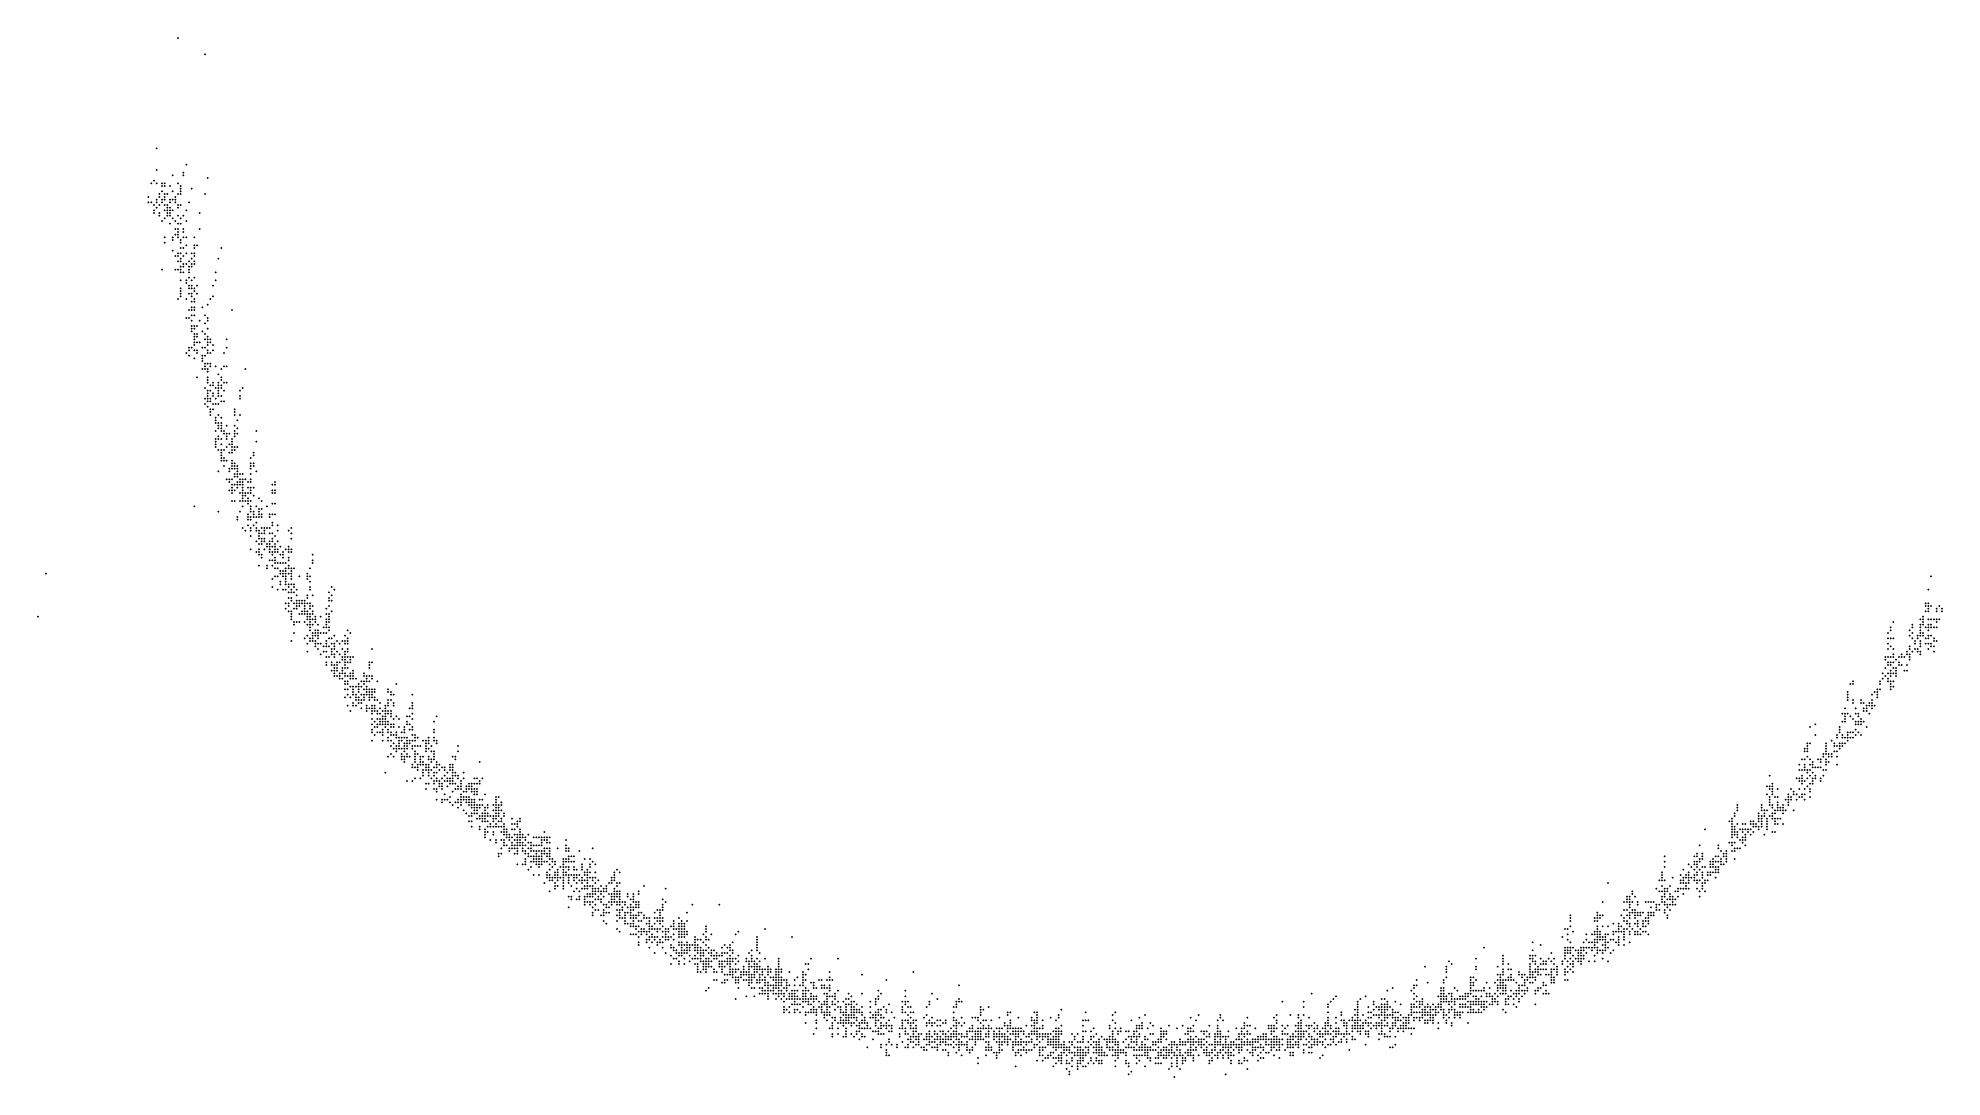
# Model space of a CAD drawing. Extents: x 0.2628 to 0.3335, y 1.2107 to 1.2493.
import ezdxf

# ---------------------------------------------------------------- set-up
doc = ezdxf.new("R2010")
doc.units = 0
doc.header["$MEASUREMENT"] = 0
doc.layers.get('0').update_dxf_attribs({"linetype": 'CONTINUOUS'})

msp = doc.modelspace()

# ---------------------------------------------------------------- linework, layer by layer
at = {"color": 251}
for p in [(0.268, 1.2493, -0.11), (0.2672, 1.2452, -0.1087), (0.2669, 1.2434, -0.1007), (0.2669, 1.2432, -0.1017), (0.2631, 1.2294, -0.0841)]:
    msp.add_point(p, dxfattribs=at)
at = {"color": 252}
for p in [(0.269, 1.2487, -0.111), (0.2672, 1.2444, -0.0979), (0.267, 1.2439, -0.0988), (0.2671, 1.244, -0.0929), (0.2672, 1.2439, -0.0822), (0.2672, 1.2439, -0.09), (0.2674, 1.2439, -0.0724), (0.2675, 1.2439, -0.0646), (0.2669, 1.2432, -0.0948), (0.267, 1.2432, -0.089), (0.2671, 1.2431, -0.0792), (0.2672, 1.2433, -0.0763), (0.2672, 1.2432, -0.0704), (0.2672, 1.2432, -0.0772), (0.2672, 1.243, -0.0743), (0.2673, 1.2435, -0.0714), (0.2673, 1.2435, -0.0733), (0.2673, 1.2434, -0.0675), (0.2673, 1.2434, -0.0694), (0.2673, 1.2431, -0.0616), (0.2673, 1.2431, -0.0665), (0.2674, 1.2436, -0.0685), (0.2671, 1.2429, -0.0782), (0.2671, 1.2428, -0.0753), (0.2674, 1.2407, -0.0148), (0.3327, 1.2277, -0.1065), (0.3328, 1.2276, -0.1035), (0.3326, 1.2271, -0.1045), (0.3332, 1.2265, -0.0468)]:
    msp.add_point(p, dxfattribs=at)
at = {"color": 253}
for p in [(0.2683, 1.2446, -0.094), (0.2674, 1.2438, -0.0656), (0.2675, 1.2439, -0.0597), (0.2675, 1.2439, -0.0626), (0.2675, 1.2438, -0.0636), (0.2677, 1.2438, -0.0451), (0.2678, 1.2442, -0.0441), (0.268, 1.2439, -0.0246), (0.2681, 1.2438, -0.0959), (0.2681, 1.2437, -0.0158), (0.2682, 1.2443, -0.0949), (0.2682, 1.2442, -0.0979), (0.2685, 1.2437, -0.0675), (0.2691, 1.2441, -0.0999), (0.2674, 1.2433, -0.0587), (0.2674, 1.2432, -0.0606), (0.2675, 1.2435, -0.0519), (0.2675, 1.2435, -0.0538), (0.2675, 1.2434, -0.0509), (0.2675, 1.2434, -0.0529), (0.2675, 1.2433, -0.0548), (0.2675, 1.2431, -0.047), (0.2675, 1.2431, -0.0489), (0.2676, 1.2435, -0.0499), (0.2676, 1.2431, -0.0392), (0.2676, 1.243, -0.0402), (0.2676, 1.243, -0.0431), (0.2677, 1.2433, -0.0353), (0.2677, 1.2432, -0.0343), (0.2677, 1.2432, -0.0382), (0.2677, 1.243, -0.0324), (0.2678, 1.2436, -0.0334), (0.2678, 1.2433, -0.0256), (0.2679, 1.2434, -0.0197), (0.2679, 1.2433, -0.0188), (0.2679, 1.2432, -0.0168), (0.2679, 1.2432, -0.0217), (0.2679, 1.2432, -0.0227), (0.268, 1.2435, -0.0968), (0.268, 1.2431, -0.0919), (0.268, 1.243, -0.0899), (0.2681, 1.2436, -0.0929), (0.2681, 1.2435, -0.089), (0.2681, 1.2431, -0.088), (0.2684, 1.2432, -0.0665), (0.269, 1.2435, -0.0988), (0.2673, 1.2428, -0.0577), (0.2673, 1.2427, -0.0557), (0.2673, 1.2427, -0.0567), (0.2674, 1.2425, -0.0479), (0.2675, 1.2429, -0.046), (0.2675, 1.2426, -0.0421), (0.2676, 1.2429, -0.0411), (0.2676, 1.2428, -0.0372), (0.2676, 1.2427, -0.0314), (0.2676, 1.2427, -0.0363), (0.2677, 1.2429, -0.0304), (0.2677, 1.2428, -0.0275), (0.2677, 1.2427, -0.0236), (0.2677, 1.2424, -0.0207), (0.2678, 1.2429, -0.0265), (0.2678, 1.2426, -0.0178), (0.2679, 1.2425, -0.0909), (0.2679, 1.2422, -0.086), (0.268, 1.2427, -0.087), (0.268, 1.2424, -0.0801), (0.268, 1.2422, -0.0762), (0.268, 1.2422, -0.0782), (0.2681, 1.2426, -0.0743), (0.2681, 1.2426, -0.0792), (0.2681, 1.2424, -0.0714), (0.2682, 1.2427, -0.0733), (0.2682, 1.2422, -0.0655), (0.2683, 1.2429, -0.0685), (0.2683, 1.2425, -0.0567), (0.2688, 1.2428, -0.0978), (0.2688, 1.2422, -0.0149), (0.2688, 1.2422, -0.0929), (0.2675, 1.2419, -0.0294), (0.2675, 1.2417, -0.0285), (0.2678, 1.2419, -0.084), (0.2678, 1.2419, -0.085), (0.2678, 1.2418, -0.0821), (0.2679, 1.242, -0.0811), (0.268, 1.2421, -0.0752), (0.268, 1.242, -0.0704), (0.268, 1.242, -0.0772), (0.268, 1.2419, -0.0723), (0.2681, 1.2418, -0.0645), (0.2681, 1.2417, -0.0625), (0.2681, 1.2415, -0.0557), (0.2682, 1.2421, -0.0635), (0.2682, 1.2419, -0.0596), (0.2682, 1.2415, -0.0509), (0.2683, 1.2419, -0.0518), (0.2683, 1.2416, -0.0411), (0.2686, 1.2419, -0.0967), (0.2686, 1.2416, -0.0957), (0.2686, 1.2415, -0.0918), (0.2687, 1.2416, -0.084), (0.2696, 1.2415, -0.1016), (0.2678, 1.2414, -0.083), (0.2679, 1.2412, -0.0693), (0.268, 1.2413, -0.0606), (0.268, 1.2412, -0.0577), (0.268, 1.2412, -0.0615), (0.268, 1.241, -0.0537), (0.2681, 1.2413, -0.0547), (0.2681, 1.2411, -0.0479), (0.2681, 1.241, -0.0528), (0.2681, 1.2408, -0.0489), (0.2682, 1.2412, -0.0469), (0.2682, 1.2409, -0.0392), (0.2682, 1.2408, -0.0382), (0.2683, 1.2413, -0.0401), (0.2683, 1.2413, -0.0421), (0.2683, 1.2409, -0.0304), (0.2684, 1.241, -0.0226), (0.2684, 1.241, -0.0265), (0.2684, 1.241, -0.0275), (0.2684, 1.2408, -0.0246), (0.2685, 1.2413, -0.0256), (0.2685, 1.2411, -0.0236), (0.2685, 1.2409, -0.0197), (0.2685, 1.2409, -0.0937), (0.2685, 1.2408, -0.0168), (0.2686, 1.2413, -0.0158), (0.2686, 1.2412, -0.0898), (0.2686, 1.241, -0.0879), (0.2686, 1.241, -0.0889), (0.2686, 1.2409, -0.0849), (0.2679, 1.2407, -0.0586), (0.268, 1.2407, -0.0498), (0.2681, 1.2407, -0.045), (0.2681, 1.2407, -0.046), (0.2681, 1.2406, -0.043), (0.2681, 1.2406, -0.044), (0.2681, 1.2403, -0.0372), (0.2682, 1.2406, -0.0353), (0.2682, 1.2406, -0.0362), (0.2683, 1.2403, -0.0187), (0.2683, 1.2402, -0.0216), (0.2684, 1.2407, -0.0207), (0.2684, 1.2406, -0.0908), (0.2684, 1.2406, -0.0947), (0.2684, 1.2404, -0.0178), (0.2684, 1.2401, -0.0868), (0.2685, 1.2403, -0.0781), (0.2685, 1.2403, -0.0791), (0.2685, 1.2403, -0.083), (0.2685, 1.2401, -0.0742), (0.2685, 1.2401, -0.08), (0.2686, 1.2404, -0.0752), (0.2687, 1.2401, -0.0654), (0.2693, 1.2401, -0.0986), (0.2694, 1.2406, -0.0996), (0.2694, 1.2403, -0.0976), (0.268, 1.2396, -0.0323), (0.2681, 1.24, -0.0294), (0.2681, 1.2399, -0.0343), (0.2681, 1.2398, -0.0313), (0.2681, 1.2398, -0.0333), (0.2681, 1.2397, -0.0284), (0.2683, 1.2396, -0.0858), (0.2684, 1.24, -0.081), (0.2684, 1.2398, -0.0771), (0.2684, 1.2398, -0.0819), (0.2685, 1.24, -0.0732), (0.2685, 1.2398, -0.0761), (0.2685, 1.2397, -0.0722), (0.2685, 1.2395, -0.0663), (0.2686, 1.24, -0.0683), (0.2686, 1.24, -0.0693), (0.2686, 1.2399, -0.0625), (0.2686, 1.2396, -0.0644), (0.2686, 1.2395, -0.0586), (0.2686, 1.2395, -0.0615), (0.2687, 1.2398, -0.0596), (0.2691, 1.2394, -0.0148), (0.2692, 1.2396, -0.0966), (0.2693, 1.2397, -0.0927), (0.2693, 1.2397, -0.0937), (0.2683, 1.2389, -0.0712), (0.2684, 1.2392, -0.0702), (0.2684, 1.2389, -0.0634), (0.2685, 1.2393, -0.0673), (0.2685, 1.2392, -0.0605), (0.2685, 1.239, -0.0556), (0.2685, 1.2388, -0.0566), (0.2686, 1.2393, -0.0547), (0.2686, 1.2392, -0.0537), (0.2686, 1.2392, -0.0576), (0.2686, 1.239, -0.0508), (0.2688, 1.2388, -0.0352), (0.2689, 1.2393, -0.0343), (0.269, 1.239, -0.0197), (0.269, 1.2387, -0.0955), (0.2691, 1.2389, -0.0946), (0.2691, 1.2388, -0.0917), (0.27, 1.2392, -0.1034), (0.2685, 1.2386, -0.0498), (0.2685, 1.2386, -0.0517), (0.2685, 1.2385, -0.0527), (0.2685, 1.2384, -0.0469), (0.2686, 1.2386, -0.044), (0.2686, 1.2386, -0.0459), (0.2686, 1.2385, -0.0449), (0.2686, 1.2383, -0.0362), (0.2686, 1.2382, -0.0401), (0.2686, 1.2382, -0.041), (0.2686, 1.2381, -0.0381), (0.2686, 1.238, -0.0313), (0.2687, 1.2386, -0.0333), (0.2687, 1.2386, -0.0391), (0.2687, 1.2383, -0.0304), (0.2687, 1.2382, -0.0274), (0.2687, 1.2382, -0.0284), (0.2687, 1.2382, -0.0294), (0.2687, 1.238, -0.0226), (0.2688, 1.238, -0.0158), (0.2688, 1.238, -0.0168), (0.2688, 1.238, -0.0187), (0.2688, 1.238, -0.0216), (0.2689, 1.2384, -0.0207), (0.269, 1.2383, -0.0887), (0.269, 1.2381, -0.0906), (0.2691, 1.2385, -0.0897), (0.2691, 1.2382, -0.0838), (0.2691, 1.2381, -0.0828), (0.2691, 1.238, -0.078), (0.2691, 1.238, -0.0819), (0.2692, 1.2381, -0.0721), (0.2692, 1.238, -0.0712), (0.2692, 1.238, -0.0731), (0.2698, 1.2381, -0.0994), (0.2698, 1.2381, -0.1024), (0.2683, 1.2376, -0.0478), (0.2684, 1.2378, -0.0488), (0.2684, 1.2377, -0.0429), (0.2684, 1.2375, -0.042), (0.2685, 1.2378, -0.0371), (0.2686, 1.2379, -0.0323), (0.2686, 1.2377, -0.0245), (0.2686, 1.2374, -0.0255), (0.2686, 1.2374, -0.0265), (0.2687, 1.2377, -0.0236), (0.2687, 1.2376, -0.0177), (0.2689, 1.2378, -0.0877), (0.2689, 1.2375, -0.0867), (0.2689, 1.2374, -0.0847), (0.2689, 1.2373, -0.0789), (0.269, 1.2378, -0.0809), (0.269, 1.2375, -0.075), (0.2691, 1.2379, -0.077), (0.2691, 1.2377, -0.0702), (0.2691, 1.2377, -0.076), (0.2691, 1.2376, -0.074), (0.2693, 1.2379, -0.0575), (0.2693, 1.2377, -0.0566), (0.2697, 1.2376, -0.1013), (0.2698, 1.2378, -0.0984), (0.2687, 1.2367, -0.0857), (0.2689, 1.237, -0.0798), (0.269, 1.2372, -0.0692), (0.269, 1.2371, -0.0682), (0.269, 1.237, -0.0672), (0.2691, 1.2372, -0.0633), (0.2691, 1.2372, -0.0663), (0.2691, 1.237, -0.0643), (0.2691, 1.2367, -0.0555), (0.2692, 1.2371, -0.0536), (0.2692, 1.2371, -0.0546), (0.2692, 1.2371, -0.0585), (0.2697, 1.2371, -0.0148), (0.2698, 1.2371, -0.0867), (0.269, 1.2363, -0.0613), (0.269, 1.2359, -0.0507), (0.2691, 1.2365, -0.0526), (0.2691, 1.236, -0.0478), (0.2691, 1.2359, -0.0448), (0.2695, 1.2365, -0.0177), (0.2695, 1.2364, -0.0954), (0.2695, 1.2364, -0.0964), (0.2695, 1.2362, -0.0934), (0.2695, 1.2361, -0.0925), (0.2695, 1.236, -0.0158), (0.2695, 1.236, -0.0876), (0.2696, 1.2364, -0.0896), (0.2696, 1.2364, -0.0905), (0.2696, 1.2363, -0.0915), (0.2696, 1.236, -0.0808), (0.2697, 1.2365, -0.0837), (0.2697, 1.2362, -0.075), (0.2698, 1.2365, -0.074), (0.2703, 1.236, -0.1071), (0.2704, 1.2363, -0.1042), (0.2694, 1.2357, -0.0885), (0.2694, 1.2352, -0.0827), (0.2695, 1.2357, -0.0846), (0.2695, 1.2357, -0.0856), (0.2695, 1.2353, -0.0768), (0.2696, 1.2358, -0.0817), (0.2696, 1.2352, -0.071), (0.2694, 1.2351, -0.0797), (0.2695, 1.2349, -0.072), (0.2696, 1.2348, -0.0574), (0.2696, 1.2347, -0.0584), (0.2702, 1.2351, -0.1012), (0.2694, 1.2343, -0.069), (0.2694, 1.2341, -0.0661), (0.2695, 1.234, -0.0554), (0.2699, 1.2333, -0.0903), (0.2699, 1.2332, -0.0855), (0.27, 1.2335, -0.0874), (0.27, 1.2333, -0.0826), (0.2699, 1.2329, -0.0845), (0.2686, 1.2319, -0.0138), (0.2695, 1.2317, -0.0138), (0.2704, 1.2311, -0.0138), (0.333, 1.2288, -0.1095), (0.3331, 1.2293, -0.1106), (0.3329, 1.2283, -0.1085), (0.3329, 1.2282, -0.1075), (0.333, 1.2283, -0.0967), (0.333, 1.2282, -0.0948), (0.333, 1.2281, -0.0157), (0.3331, 1.2282, -0.0938), (0.3333, 1.2281, -0.0752), (0.3334, 1.2282, -0.0664), (0.3335, 1.2281, -0.0567), (0.3316, 1.2274, -0.1074), (0.3317, 1.2276, -0.1055), (0.3324, 1.2275, -0.0469), (0.3324, 1.2275, -0.0488), (0.3324, 1.2274, -0.0478), (0.3327, 1.2275, -0.1055), (0.3327, 1.2274, -0.0245), (0.3328, 1.2278, -0.1026), (0.3328, 1.2277, -0.0215), (0.3328, 1.2275, -0.0996), (0.3329, 1.228, -0.0186), (0.3329, 1.228, -0.0196), (0.3329, 1.228, -0.0206), (0.3329, 1.228, -0.1006), (0.3329, 1.2274, -0.0869), (0.333, 1.228, -0.0977), (0.333, 1.2277, -0.0859), (0.333, 1.2275, -0.0849), (0.333, 1.2274, -0.0781), (0.3331, 1.2277, -0.081), (0.3331, 1.2275, -0.0722), (0.3331, 1.2274, -0.0693), (0.3331, 1.2274, -0.0703), (0.3332, 1.2277, -0.0684), (0.3332, 1.2274, -0.0615), (0.3333, 1.228, -0.0674), (0.3333, 1.2277, -0.0654), (0.3333, 1.2276, -0.0596), (0.3333, 1.2274, -0.0557), (0.3334, 1.2277, -0.0576), (0.3335, 1.228, -0.0586), (0.3315, 1.2272, -0.1103), (0.3315, 1.227, -0.1084), (0.3315, 1.2268, -0.1093), (0.3316, 1.2273, -0.1064), (0.3316, 1.227, -0.1044), (0.3316, 1.2267, -0.0985), (0.3317, 1.227, -0.0157), (0.3323, 1.2273, -0.0508), (0.3323, 1.2271, -0.0498), (0.3323, 1.2271, -0.0517), (0.3323, 1.2267, -0.042), (0.3323, 1.2267, -0.0429), (0.3324, 1.2272, -0.0459), (0.3324, 1.227, -0.0391), (0.3325, 1.2269, -0.0283), (0.3325, 1.2269, -0.0293), (0.3325, 1.2268, -0.0254), (0.3325, 1.2268, -0.0264), (0.3326, 1.2271, -0.0274), (0.3326, 1.227, -0.1015), (0.3327, 1.2273, -0.0235), (0.3327, 1.2272, -0.0225), (0.3327, 1.2271, -0.0167), (0.3327, 1.2271, -0.0176), (0.3327, 1.2269, -0.0917), (0.3327, 1.2268, -0.0957), (0.3327, 1.2267, -0.0898), (0.3328, 1.2272, -0.0888), (0.3328, 1.2271, -0.0879), (0.3329, 1.227, -0.0839), (0.3329, 1.2268, -0.079), (0.333, 1.2273, -0.08), (0.333, 1.2271, -0.0732), (0.333, 1.2271, -0.0761), (0.333, 1.2271, -0.0771), (0.333, 1.227, -0.0742), (0.333, 1.2268, -0.0712), (0.3331, 1.2271, -0.0625), (0.3331, 1.2268, -0.0605), (0.3331, 1.2267, -0.0546), (0.3332, 1.227, -0.0537), (0.3332, 1.2269, -0.0517), (0.3332, 1.2267, -0.0527), (0.3333, 1.2269, -0.0478), (0.3314, 1.2263, -0.1024), (0.3314, 1.2262, -0.0995), (0.3314, 1.2262, -0.1005), (0.3314, 1.2262, -0.1014), (0.3315, 1.2266, -0.0976), (0.3315, 1.2266, -0.1034), (0.3315, 1.2263, -0.0966), (0.3315, 1.2261, -0.0926), (0.3315, 1.226, -0.0166), (0.3315, 1.226, -0.0887), (0.3316, 1.2263, -0.0839), (0.3316, 1.2263, -0.0868), (0.3316, 1.2263, -0.0878), (0.3316, 1.2261, -0.0848), (0.3316, 1.226, -0.079), (0.3317, 1.2266, -0.0829), (0.3317, 1.2264, -0.0809), (0.3317, 1.2264, -0.0858), (0.3317, 1.2263, -0.0819), (0.3317, 1.2261, -0.078), (0.3318, 1.2262, -0.0682), (0.3319, 1.2263, -0.0673), (0.3319, 1.2261, -0.0614), (0.3319, 1.226, -0.0546), (0.332, 1.2264, -0.0566), (0.332, 1.2263, -0.0536), (0.332, 1.226, -0.0526), (0.3321, 1.2263, -0.0449), (0.3322, 1.2265, -0.041), (0.3322, 1.2264, -0.04), (0.3322, 1.2264, -0.0439), (0.3322, 1.226, -0.0361), (0.3323, 1.2266, -0.0381), (0.3323, 1.2264, -0.0322), (0.3323, 1.2264, -0.0371), (0.3323, 1.2263, -0.0342), (0.3323, 1.2262, -0.0303), (0.3324, 1.2265, -0.0332), (0.3325, 1.2266, -0.0986), (0.3326, 1.2266, -0.0907), (0.3326, 1.2265, -0.0927), (0.3327, 1.2265, -0.0829), (0.3327, 1.2264, -0.0819), (0.333, 1.2266, -0.0644), (0.3301, 1.2253, -0.1111), (0.3302, 1.2254, -0.1052), (0.3302, 1.2253, -0.1023), (0.3312, 1.2254, -0.0215), (0.3312, 1.2253, -0.0945), (0.3313, 1.2257, -0.0955), (0.3313, 1.2255, -0.0176), (0.3313, 1.2255, -0.0936), (0.3314, 1.2259, -0.0916), (0.3314, 1.2256, -0.0897), (0.3314, 1.2256, -0.0906), (0.3315, 1.2257, -0.0799), (0.3315, 1.2255, -0.077), (0.3315, 1.2254, -0.075), (0.3316, 1.2258, -0.0741), (0.3316, 1.2257, -0.0711), (0.3316, 1.2257, -0.0731), (0.3316, 1.2256, -0.076), (0.3316, 1.2254, -0.0701), (0.3316, 1.2253, -0.0653), (0.3317, 1.2259, -0.0721), (0.3317, 1.2257, -0.0692), (0.3317, 1.2254, -0.0594), (0.3318, 1.2259, -0.0663), (0.3318, 1.2258, -0.0575), (0.3318, 1.2257, -0.0624), (0.3318, 1.2256, -0.0556), (0.3318, 1.2256, -0.0604), (0.3321, 1.2258, -0.0351), (0.3322, 1.2258, -0.0312), (0.33, 1.225, -0.1062), (0.33, 1.2249, -0.1101), (0.33, 1.2248, -0.1042), (0.33, 1.2248, -0.1072), (0.33, 1.2247, -0.1013), (0.33, 1.2247, -0.1032), (0.3302, 1.2247, -0.0876), (0.3302, 1.2246, -0.0866), (0.3305, 1.2247, -0.0652), (0.3305, 1.2246, -0.0623), (0.3306, 1.2246, -0.0565), (0.3308, 1.2246, -0.039), (0.3309, 1.2249, -0.0351), (0.3309, 1.2247, -0.0331), (0.3309, 1.2246, -0.0283), (0.331, 1.225, -0.0293), (0.3311, 1.2251, -0.0244), (0.3311, 1.2251, -0.0254), (0.3311, 1.2251, -0.0263), (0.3311, 1.225, -0.0234), (0.3311, 1.225, -0.0273), (0.3311, 1.2249, -0.0225), (0.3311, 1.2248, -0.0186), (0.3312, 1.2251, -0.0205), (0.3316, 1.2252, -0.0633), (0.3316, 1.2251, -0.0643), (0.3317, 1.2252, -0.0585), (0.3298, 1.2242, -0.109), (0.3298, 1.2239, -0.0166), (0.3299, 1.2244, -0.1081), (0.3299, 1.2242, -0.0983), (0.3299, 1.2241, -0.0147), (0.3299, 1.2241, -0.0993), (0.3299, 1.2241, -0.1003), (0.3299, 1.224, -0.0156), (0.3299, 1.224, -0.0176), (0.3299, 1.2239, -0.0954), (0.3299, 1.2239, -0.0973), (0.33, 1.2242, -0.0964), (0.3301, 1.2241, -0.0808), (0.3301, 1.2241, -0.0817), (0.3302, 1.224, -0.07), (0.3302, 1.224, -0.0739), (0.3302, 1.224, -0.0749), (0.3303, 1.2244, -0.073), (0.3303, 1.2242, -0.0662), (0.3303, 1.2239, -0.0642), (0.3304, 1.2242, -0.0613), (0.3304, 1.2241, -0.0574), (0.3304, 1.2239, -0.0593), (0.3305, 1.224, -0.0457), (0.3305, 1.224, -0.0525), (0.3305, 1.2239, -0.0467), (0.3305, 1.2239, -0.0477), (0.3305, 1.2239, -0.0506), (0.3306, 1.2244, -0.0496), (0.3306, 1.2244, -0.0535), (0.3306, 1.2243, -0.0448), (0.3306, 1.2239, -0.036), (0.3306, 1.2239, -0.0419), (0.3307, 1.2245, -0.0487), (0.3307, 1.2244, -0.0438), (0.3307, 1.2243, -0.038), (0.3307, 1.2243, -0.0409), (0.3308, 1.2245, -0.0399), (0.3308, 1.2242, -0.0302), (0.3309, 1.2245, -0.0341), (0.3309, 1.2244, -0.0322), (0.331, 1.2245, -0.0195), (0.3288, 1.2234, -0.0146), (0.3296, 1.2234, -0.0224), (0.3298, 1.2234, -0.0885), (0.3298, 1.2233, -0.0914), (0.3299, 1.2233, -0.0827), (0.33, 1.2235, -0.0758), (0.33, 1.2234, -0.0719), (0.33, 1.2233, -0.0768), (0.33, 1.2233, -0.0778), (0.33, 1.2232, -0.071), (0.3301, 1.2235, -0.069), (0.3301, 1.2233, -0.0681), (0.3302, 1.2235, -0.0671), (0.3302, 1.2233, -0.0554), (0.3303, 1.2238, -0.0632), (0.3303, 1.2236, -0.0603), (0.3303, 1.2234, -0.0545), (0.3304, 1.2238, -0.0584), (0.3304, 1.2235, -0.0515), (0.3305, 1.2238, -0.0428), (0.3305, 1.2234, -0.037), (0.3307, 1.2237, -0.0312), (0.3284, 1.2228, -0.104), (0.3284, 1.2228, -0.106), (0.3284, 1.2225, -0.1011), (0.3285, 1.2229, -0.103), (0.3285, 1.2228, -0.0982), (0.3291, 1.2227, -0.0495), (0.3291, 1.2226, -0.0447), (0.3292, 1.2231, -0.0476), (0.3292, 1.2229, -0.0466), (0.3292, 1.2227, -0.0437), (0.3293, 1.2226, -0.0331), (0.3294, 1.2227, -0.0282), (0.3294, 1.2226, -0.0253), (0.3295, 1.2228, -0.0195), (0.3296, 1.223, -0.0205), (0.3296, 1.2228, -0.0923), (0.3296, 1.2226, -0.0894), (0.3297, 1.2231, -0.0943), (0.3297, 1.223, -0.0904), (0.3297, 1.2229, -0.0933), (0.3298, 1.2231, -0.0856), (0.3298, 1.223, -0.0836), (0.3299, 1.2231, -0.0787), (0.3299, 1.2231, -0.0797), (0.3282, 1.2223, -0.1088), (0.3283, 1.2217, -0.0922), (0.3284, 1.2223, -0.0952), (0.3286, 1.2223, -0.0816), (0.3287, 1.222, -0.068), (0.3287, 1.2218, -0.0631), (0.3288, 1.2219, -0.0524), (0.3288, 1.2218, -0.0544), (0.3288, 1.2218, -0.0553), (0.329, 1.2218, -0.0418), (0.3291, 1.2221, -0.0389), (0.3291, 1.2219, -0.0359), (0.3292, 1.2223, -0.0311), (0.3293, 1.2224, -0.0301), (0.3296, 1.2223, -0.0845), (0.3282, 1.2211, -0.0873), (0.3283, 1.2211, -0.0786), (0.3285, 1.2215, -0.0738), (0.3286, 1.2216, -0.066), (0.3286, 1.2214, -0.0602), (0.3286, 1.2213, -0.0572)]:
    msp.add_point(p, dxfattribs=at)
at = {"color": 254}
for p in [(0.2695, 1.2411, -0.1006), (0.2698, 1.2381, -0.1004), (0.2692, 1.2376, -0.0653), (0.2691, 1.2369, -0.0604), (0.2691, 1.2369, -0.0624), (0.2691, 1.2366, -0.0517), (0.2692, 1.2372, -0.0595), (0.2694, 1.2371, -0.043), (0.2695, 1.2368, -0.0245), (0.2696, 1.237, -0.0974), (0.2696, 1.2367, -0.0944), (0.2696, 1.2366, -0.0187), (0.2705, 1.237, -0.1052), (0.2691, 1.2362, -0.0487), (0.2691, 1.2361, -0.0458), (0.2691, 1.2359, -0.041), (0.2691, 1.2359, -0.0468), (0.2692, 1.2364, -0.0439), (0.2692, 1.2362, -0.0381), (0.2692, 1.2362, -0.04), (0.2692, 1.2362, -0.042), (0.2692, 1.2359, -0.0332), (0.2693, 1.2365, -0.0371), (0.2693, 1.2364, -0.0352), (0.2693, 1.2364, -0.0361), (0.2693, 1.2361, -0.0323), (0.2693, 1.236, -0.0303), (0.2694, 1.2363, -0.0274), (0.2694, 1.2359, -0.0226), (0.2695, 1.2364, -0.0168), (0.2695, 1.2364, -0.0235), (0.2695, 1.2363, -0.0197), (0.2703, 1.2362, -0.1081), (0.2703, 1.2359, -0.1022), (0.2704, 1.2363, -0.1032), (0.2704, 1.2363, -0.1061), (0.269, 1.2357, -0.0497), (0.2691, 1.2358, -0.039), (0.2691, 1.2356, -0.0342), (0.2692, 1.2358, -0.0313), (0.2692, 1.2355, -0.0255), (0.2692, 1.2354, -0.0293), (0.2692, 1.2353, -0.0284), (0.2693, 1.2357, -0.0216), (0.2693, 1.2357, -0.0264), (0.2693, 1.2355, -0.0206), (0.2696, 1.2358, -0.0759), (0.2697, 1.2358, -0.073), (0.2701, 1.2355, -0.1109), (0.2701, 1.2354, -0.109), (0.2701, 1.2353, -0.1099), (0.2703, 1.2353, -0.0944), (0.2703, 1.2353, -0.0953), (0.2694, 1.235, -0.0778), (0.2694, 1.2347, -0.0787), (0.2695, 1.235, -0.07), (0.2695, 1.2348, -0.0652), (0.2695, 1.2345, -0.0603), (0.2695, 1.2345, -0.0632), (0.2696, 1.235, -0.0642), (0.2696, 1.2349, -0.0594), (0.2697, 1.2347, -0.0506), (0.2697, 1.2346, -0.0497), (0.2697, 1.2346, -0.0516), (0.2698, 1.2349, -0.0487), (0.2698, 1.2346, -0.0429), (0.2698, 1.2345, -0.038), (0.2699, 1.2346, -0.0351), (0.2701, 1.2349, -0.1002), (0.2701, 1.2347, -0.0992), (0.2701, 1.2346, -0.0187), (0.2701, 1.2346, -0.0982), (0.2701, 1.2345, -0.0972), (0.2702, 1.2348, -0.0963), (0.2702, 1.2346, -0.0148), (0.2709, 1.2347, -0.1099), (0.2709, 1.2347, -0.1109), (0.2694, 1.2344, -0.0671), (0.2694, 1.2342, -0.068), (0.2695, 1.2344, -0.0613), (0.2695, 1.2344, -0.0622), (0.2695, 1.234, -0.0535), (0.2696, 1.2344, -0.0564), (0.2696, 1.2342, -0.0525), (0.2696, 1.2342, -0.0545), (0.2696, 1.234, -0.0438), (0.2696, 1.2339, -0.0477), (0.2696, 1.2338, -0.0467), (0.2697, 1.234, -0.0361), (0.2697, 1.234, -0.04), (0.2698, 1.2344, -0.039), (0.2698, 1.2344, -0.0409), (0.2698, 1.2344, -0.0419), (0.2698, 1.2341, -0.0342), (0.2699, 1.2342, -0.0255), (0.2699, 1.2339, -0.0225), (0.2699, 1.2339, -0.0235), (0.2699, 1.2339, -0.0264), (0.27, 1.2344, -0.0216), (0.27, 1.2344, -0.0245), (0.27, 1.2343, -0.0197), (0.27, 1.2342, -0.0168), (0.27, 1.2341, -0.0206), (0.27, 1.234, -0.0158), (0.27, 1.2339, -0.0177), (0.27, 1.2339, -0.0923), (0.2701, 1.2341, -0.0933), (0.2701, 1.234, -0.0914), (0.2702, 1.2341, -0.0807), (0.2708, 1.2339, -0.105), (0.2708, 1.2338, -0.104), (0.2709, 1.2343, -0.1031), (0.2695, 1.2332, -0.0448), (0.2696, 1.2337, -0.0458), (0.2696, 1.2336, -0.037), (0.2697, 1.2337, -0.0312), (0.2697, 1.2336, -0.0303), (0.2697, 1.2336, -0.0322), (0.2697, 1.2336, -0.0332), (0.2697, 1.2334, -0.0283), (0.2698, 1.2336, -0.0274), (0.2698, 1.2336, -0.0293), (0.2699, 1.2332, -0.0884), (0.27, 1.2336, -0.0865), (0.27, 1.2334, -0.0816), (0.2701, 1.2335, -0.0836), (0.2701, 1.2334, -0.0758), (0.2701, 1.2334, -0.0797), (0.2701, 1.2333, -0.0777), (0.2701, 1.2331, -0.0748), (0.2702, 1.2334, -0.07), (0.2702, 1.2333, -0.0651), (0.2702, 1.2332, -0.0622), (0.2702, 1.2331, -0.069), (0.2703, 1.2331, -0.0545), (0.2703, 1.2331, -0.0564), (0.2704, 1.2331, -0.0506), (0.2707, 1.2337, -0.1089), (0.2707, 1.2335, -0.1059), (0.2707, 1.2335, -0.1069), (0.2707, 1.2334, -0.1079), (0.2707, 1.2333, -0.102), (0.2707, 1.2331, -0.0245), (0.2707, 1.2331, -0.0962), (0.2708, 1.2335, -0.0216), (0.2708, 1.2334, -0.0972), (0.2709, 1.2332, -0.0148), (0.2698, 1.2329, -0.0893), (0.2699, 1.2328, -0.0787), (0.2699, 1.2325, -0.0738), (0.27, 1.2329, -0.0767), (0.27, 1.2327, -0.0728), (0.27, 1.2326, -0.0719), (0.27, 1.2325, -0.067), (0.27, 1.2324, -0.0641), (0.2701, 1.233, -0.068), (0.2701, 1.233, -0.0709), (0.2701, 1.2327, -0.0612), (0.2701, 1.2325, -0.0631), (0.2702, 1.233, -0.0661), (0.2702, 1.2328, -0.0583), (0.2702, 1.2327, -0.0573), (0.2702, 1.2326, -0.0593), (0.2703, 1.2329, -0.0515), (0.2703, 1.2328, -0.0535), (0.2703, 1.2328, -0.0554), (0.2703, 1.2327, -0.0496), (0.2703, 1.2324, -0.0467), (0.2704, 1.2329, -0.0486), (0.2704, 1.2328, -0.0428), (0.2704, 1.2328, -0.0477), (0.2704, 1.2327, -0.0409), (0.2704, 1.2327, -0.0438), (0.2704, 1.2327, -0.0457), (0.2704, 1.2326, -0.0448), (0.2704, 1.2325, -0.039), (0.2704, 1.2324, -0.0332), (0.2704, 1.2324, -0.0341), (0.2705, 1.2329, -0.0399), (0.2705, 1.2324, -0.101), (0.2706, 1.2328, -0.0322), (0.2706, 1.2328, -0.1), (0.2706, 1.2326, -0.0235), (0.2706, 1.2326, -0.0981), (0.2706, 1.2324, -0.0177), (0.2706, 1.2324, -0.0225), (0.2706, 1.2324, -0.0951), (0.2707, 1.2329, -0.0206), (0.2707, 1.2329, -0.0991), (0.2707, 1.2328, -0.0187), (0.2707, 1.2326, -0.0196), (0.2707, 1.2326, -0.0932), (0.2707, 1.2326, -0.0942), (0.2707, 1.2325, -0.0884), (0.2707, 1.2324, -0.0854), (0.2707, 1.2324, -0.0864), (0.2708, 1.2326, -0.0874), (0.2715, 1.2327, -0.1078), (0.2715, 1.2327, -0.1098), (0.2715, 1.2325, -0.1049), (0.2715, 1.2325, -0.1088), (0.2715, 1.2324, -0.1059), (0.2716, 1.2328, -0.1069), (0.2716, 1.2327, -0.1039), (0.2716, 1.2325, -0.103), (0.2716, 1.2324, -0.0991), (0.27, 1.2321, -0.0602), (0.2701, 1.2321, -0.0525), (0.2703, 1.2321, -0.0418), (0.2703, 1.2317, -0.0302), (0.2704, 1.2323, -0.038), (0.2704, 1.2322, -0.0312), (0.2704, 1.2322, -0.0351), (0.2704, 1.2321, -0.0293), (0.2704, 1.2319, -0.0283), (0.2705, 1.2323, -0.0254), (0.2705, 1.2321, -0.0264), (0.2705, 1.2321, -0.0274), (0.2706, 1.2322, -0.0158), (0.2706, 1.2322, -0.0903), (0.2706, 1.2321, -0.0167), (0.2706, 1.232, -0.0893), (0.2706, 1.232, -0.0912), (0.2706, 1.232, -0.0922), (0.2706, 1.2316, -0.0825), (0.2707, 1.2321, -0.0845), (0.2707, 1.2319, -0.0835), (0.2707, 1.2318, -0.0776), (0.2707, 1.2318, -0.0786), (0.2707, 1.2317, -0.0747), (0.2707, 1.2317, -0.0805), (0.2708, 1.2323, -0.0796), (0.2708, 1.2317, -0.0699), (0.2708, 1.2316, -0.066), (0.2708, 1.2316, -0.0709), (0.2709, 1.2319, -0.067), (0.271, 1.2322, -0.0593), (0.271, 1.2318, -0.0564), (0.271, 1.2317, -0.0525), (0.271, 1.2316, -0.0554), (0.2711, 1.2321, -0.0535), (0.2711, 1.2318, -0.0477), (0.2711, 1.2316, -0.0428), (0.2711, 1.2316, -0.0438), (0.2711, 1.2316, -0.0447), (0.2713, 1.2319, -0.1107), (0.2714, 1.2316, -0.097), (0.2714, 1.2316, -0.1), (0.2715, 1.232, -0.0981), (0.2715, 1.232, -0.1019), (0.2715, 1.2316, -0.0922), (0.2715, 1.2316, -0.0932), (0.2715, 1.2316, -0.0951), (0.2716, 1.232, -0.0942), (0.2716, 1.2316, -0.0854), (0.2702, 1.2315, -0.037), (0.2702, 1.2314, -0.036), (0.2705, 1.231, -0.0815), (0.2706, 1.2315, -0.0767), (0.2706, 1.2314, -0.0757), (0.2706, 1.2312, -0.0728), (0.2707, 1.2315, -0.0738), (0.2707, 1.2314, -0.0718), (0.2707, 1.2311, -0.0679), (0.2707, 1.231, -0.0641), (0.2708, 1.2315, -0.0621), (0.2708, 1.2315, -0.0689), (0.2708, 1.2312, -0.0612), (0.2709, 1.2315, -0.0583), (0.2709, 1.2315, -0.0602), (0.2709, 1.2313, -0.0515), (0.2709, 1.2313, -0.0544), (0.2709, 1.2313, -0.0573), (0.2709, 1.2311, -0.0486), (0.2709, 1.231, -0.0505), (0.271, 1.2315, -0.0467), (0.271, 1.231, -0.0389), (0.271, 1.2309, -0.0418), (0.2711, 1.2315, -0.0457), (0.2711, 1.2311, -0.038), (0.2711, 1.2309, -0.0302), (0.2712, 1.2311, -0.0293), (0.2712, 1.231, -0.0225), (0.2712, 1.2309, -0.0235), (0.2712, 1.2309, -0.0245), (0.2713, 1.2311, -0.1009), (0.2714, 1.2315, -0.0961), (0.2714, 1.2311, -0.0148), (0.2714, 1.2311, -0.0883), (0.2714, 1.2309, -0.0863), (0.2714, 1.2309, -0.0873), (0.2715, 1.2313, -0.0912), (0.2715, 1.2312, -0.0844), (0.2715, 1.2309, -0.0805), (0.2717, 1.2312, -0.0728), (0.2717, 1.231, -0.067), (0.2721, 1.231, -0.1097), (0.2721, 1.231, -0.1106), (0.2722, 1.2311, -0.1038), (0.2722, 1.2309, -0.1028), (0.2722, 1.2309, -0.1048), (0.2722, 1.2309, -0.1067), (0.2722, 1.2309, -0.1077), (0.2707, 1.2308, -0.0631), (0.2707, 1.2308, -0.065), (0.2707, 1.2303, -0.0495), (0.2709, 1.2306, -0.0409), (0.2709, 1.2302, -0.0322), (0.2709, 1.2302, -0.0331), (0.271, 1.2308, -0.0399), (0.271, 1.2307, -0.0351), (0.271, 1.2307, -0.037), (0.271, 1.2305, -0.0341), (0.271, 1.2305, -0.036), (0.271, 1.2303, -0.0312), (0.271, 1.2302, -0.0273), (0.2711, 1.2307, -0.0254), (0.2711, 1.2306, -0.0264), (0.2711, 1.2305, -0.0216), (0.2712, 1.2307, -0.0196), (0.2712, 1.2306, -0.0187), (0.2712, 1.2303, -0.0167), (0.2713, 1.2305, -0.0892), (0.2713, 1.2304, -0.0902), (0.2714, 1.2306, -0.0834), (0.2714, 1.2305, -0.0815), (0.2714, 1.2304, -0.0786), (0.2714, 1.2304, -0.0824), (0.2714, 1.2303, -0.0776), (0.2714, 1.2302, -0.0766), (0.2715, 1.2307, -0.0795), (0.2715, 1.2306, -0.0737), (0.2715, 1.2304, -0.0689), (0.2715, 1.2302, -0.064), (0.2715, 1.2302, -0.065), (0.2716, 1.2308, -0.0718), (0.2716, 1.2305, -0.066), (0.2716, 1.2304, -0.0631), (0.2716, 1.2304, -0.0679), (0.2716, 1.2303, -0.0592), (0.2716, 1.2303, -0.0621), (0.2716, 1.2302, -0.0582), (0.2717, 1.2306, -0.0554), (0.2717, 1.2303, -0.0563), (0.2717, 1.2302, -0.0534), (0.2718, 1.2304, -0.0447), (0.2718, 1.2304, -0.0505), (0.2719, 1.2302, -0.0399), (0.272, 1.2303, -0.1086), (0.2721, 1.2304, -0.1009), (0.2721, 1.2303, -0.0989), (0.2721, 1.2303, -0.1057), (0.2721, 1.2302, -0.0999), (0.2722, 1.2307, -0.1019), (0.2722, 1.2303, -0.0148), (0.2722, 1.2302, -0.0892), (0.271, 1.2301, -0.0283), (0.271, 1.2297, -0.0177), (0.2711, 1.2301, -0.0158), (0.2711, 1.2301, -0.0206), (0.2711, 1.23, -0.0138), (0.2713, 1.2297, -0.0756), (0.2713, 1.2296, -0.0708), (0.2714, 1.2299, -0.0747), (0.2715, 1.2301, -0.0698), (0.2715, 1.2299, -0.0602), (0.2715, 1.2297, -0.0611), (0.2716, 1.23, -0.0573), (0.2716, 1.2299, -0.0544), (0.2716, 1.2298, -0.0524), (0.2716, 1.2296, -0.0476), (0.2716, 1.2296, -0.0486), (0.2716, 1.2296, -0.0514), (0.2717, 1.2298, -0.0437), (0.2717, 1.2298, -0.0457), (0.2717, 1.2298, -0.0495), (0.2717, 1.2296, -0.0389), (0.2718, 1.2301, -0.0409), (0.2718, 1.2298, -0.037), (0.2718, 1.2295, -0.0312), (0.2718, 1.2295, -0.0341), (0.2719, 1.2301, -0.038), (0.2719, 1.23, -0.0302), (0.2719, 1.23, -0.0351), (0.2719, 1.2298, -0.0293), (0.2719, 1.2298, -0.0322), (0.2719, 1.2295, -0.0273), (0.272, 1.2298, -0.0187), (0.272, 1.2298, -0.0264), (0.272, 1.2298, -0.0979), (0.272, 1.2296, -0.0225), (0.272, 1.2296, -0.096), (0.272, 1.2296, -0.0969), (0.272, 1.2295, -0.0196), (0.272, 1.2295, -0.0216), (0.2721, 1.23, -0.0167), (0.2721, 1.2299, -0.0158), (0.2721, 1.2299, -0.094), (0.2721, 1.2299, -0.095), (0.2721, 1.2297, -0.0882), (0.2721, 1.2297, -0.0931), (0.2721, 1.2296, -0.0901), (0.2722, 1.2296, -0.0843), (0.2722, 1.2295, -0.0834), (0.2723, 1.2296, -0.0776), (0.2729, 1.2296, -0.1018), (0.273, 1.2301, -0.1028), (0.273, 1.2301, -0.1038), (0.273, 1.2299, -0.1047), (0.273, 1.2298, -0.0999), (0.2715, 1.2292, -0.0466), (0.2715, 1.2289, -0.0427), (0.2716, 1.2293, -0.0418), (0.2717, 1.2293, -0.036), (0.2717, 1.2288, -0.0283), (0.2718, 1.2294, -0.0331), (0.2718, 1.2291, -0.0254), (0.2718, 1.229, -0.0206), (0.2719, 1.2294, -0.0244), (0.2719, 1.2293, -0.0235), (0.2719, 1.2288, -0.0911), (0.272, 1.2294, -0.0177), (0.272, 1.2293, -0.0138), (0.272, 1.2292, -0.092), (0.272, 1.2291, -0.0862), (0.272, 1.229, -0.0872), (0.272, 1.2288, -0.0814), (0.272, 1.2288, -0.0823), (0.2721, 1.2294, -0.0853), (0.2721, 1.229, -0.0785), (0.2721, 1.2289, -0.0795), (0.2722, 1.2294, -0.0804), (0.2722, 1.2293, -0.0766), (0.2722, 1.2292, -0.0727), (0.2722, 1.229, -0.0717), (0.2722, 1.2288, -0.0698), (0.2723, 1.229, -0.0611), (0.2723, 1.229, -0.065), (0.2723, 1.2289, -0.0592), (0.2723, 1.2289, -0.0601), (0.2724, 1.2288, -0.0534), (0.2725, 1.2293, -0.0563), (0.2728, 1.2294, -0.1076), (0.2728, 1.2294, -0.1086), (0.2728, 1.2294, -0.1095), (0.2728, 1.2293, -0.1057), (0.2728, 1.2292, -0.1066), (0.2728, 1.2292, -0.1105), (0.2729, 1.2293, -0.1008), (0.2729, 1.2291, -0.0989), (0.2729, 1.2289, -0.0959), (0.2729, 1.2288, -0.0911), (0.2737, 1.2289, -0.1066), (0.2737, 1.2289, -0.1095), (0.2738, 1.2288, -0.0989), (0.272, 1.2283, -0.0736), (0.272, 1.2281, -0.0746), (0.2721, 1.2287, -0.0707), (0.2721, 1.2287, -0.0756), (0.2721, 1.2285, -0.0688), (0.2721, 1.2283, -0.0678), (0.2721, 1.2282, -0.063), (0.2721, 1.2282, -0.0668), (0.2722, 1.2287, -0.064), (0.2722, 1.2285, -0.0659), (0.2722, 1.2284, -0.062), (0.2723, 1.2287, -0.0572), (0.2723, 1.2283, -0.0495), (0.2723, 1.2283, -0.0514), (0.2723, 1.2281, -0.0504), (0.2724, 1.2286, -0.0524), (0.2724, 1.2284, -0.0485), (0.2724, 1.2283, -0.0408), (0.2724, 1.2283, -0.0437), (0.2724, 1.2283, -0.0456), (0.2724, 1.2282, -0.0418), (0.2724, 1.2282, -0.0447), (0.2724, 1.2281, -0.0427), (0.2725, 1.2284, -0.035), (0.2725, 1.2284, -0.0379), (0.2725, 1.2284, -0.0399), (0.2725, 1.2283, -0.0389), (0.2725, 1.2282, -0.0312), (0.2726, 1.2284, -0.0273), (0.2726, 1.2283, -0.0264), (0.2727, 1.2284, -0.0177), (0.2727, 1.2283, -0.0978), (0.2727, 1.2282, -0.0206), (0.2727, 1.2281, -0.0167), (0.2727, 1.2281, -0.0901), (0.2727, 1.2281, -0.093), (0.2728, 1.2286, -0.0187), (0.2728, 1.2286, -0.0216), (0.2728, 1.2286, -0.0969), (0.2728, 1.2285, -0.0148), (0.2728, 1.2285, -0.094), (0.2728, 1.2285, -0.0949), (0.2728, 1.2283, -0.0138), (0.2728, 1.2283, -0.0881), (0.2728, 1.2283, -0.092), (0.2729, 1.2283, -0.0804), (0.2729, 1.2282, -0.0814), (0.2729, 1.2282, -0.0833), (0.2729, 1.2281, -0.0794), (0.273, 1.2286, -0.0824), (0.273, 1.2282, -0.0727), (0.2735, 1.2281, -0.0293), (0.2735, 1.2281, -0.1085), (0.2736, 1.2287, -0.1105), (0.2736, 1.2285, -0.1046), (0.2736, 1.2285, -0.1076), (0.2736, 1.2284, -0.1056), (0.2736, 1.2282, -0.1017), (0.2736, 1.2282, -0.1027), (0.2737, 1.2286, -0.1037), (0.2737, 1.2284, -0.0979), (0.2721, 1.228, -0.0582), (0.2722, 1.228, -0.0553), (0.2722, 1.2279, -0.0543), (0.2722, 1.2278, -0.0466), (0.2722, 1.2277, -0.0475), (0.2723, 1.2276, -0.036), (0.2723, 1.2276, -0.0369), (0.2723, 1.2275, -0.034), (0.2724, 1.2276, -0.0283), (0.2724, 1.2276, -0.0321), (0.2725, 1.2279, -0.0302), (0.2725, 1.2276, -0.0196), (0.2726, 1.228, -0.0254), (0.2726, 1.2279, -0.0225), (0.2726, 1.2279, -0.0235), (0.2726, 1.2279, -0.0244), (0.2727, 1.228, -0.0158), (0.2727, 1.2279, -0.0891), (0.2727, 1.2276, -0.0862), (0.2728, 1.228, -0.0871), (0.2728, 1.2279, -0.0842), (0.2728, 1.2278, -0.0775), (0.2728, 1.2278, -0.0852), (0.2728, 1.2277, -0.0755), (0.2728, 1.2277, -0.0765), (0.2728, 1.2275, -0.0736), (0.2729, 1.2279, -0.0784), (0.2729, 1.2278, -0.0697), (0.2729, 1.2277, -0.0717), (0.2729, 1.2276, -0.0707), (0.2729, 1.2275, -0.0668), (0.2729, 1.2274, -0.0649), (0.273, 1.228, -0.0678), (0.273, 1.2279, -0.0688), (0.273, 1.2277, -0.064), (0.273, 1.2275, -0.0582), (0.273, 1.2275, -0.061), (0.2731, 1.2278, -0.0591), (0.2731, 1.2277, -0.0524), (0.2731, 1.2276, -0.0533), (0.2732, 1.2275, -0.0447), (0.2733, 1.2278, -0.0456), (0.2734, 1.2274, -0.0302), (0.2734, 1.2274, -0.0312), (0.2735, 1.2279, -0.0283), (0.2735, 1.2279, -0.1007), (0.2735, 1.2277, -0.0254), (0.2735, 1.2276, -0.0997), (0.2735, 1.2275, -0.0215), (0.2735, 1.2275, -0.0225), (0.2735, 1.2275, -0.0264), (0.2735, 1.2274, -0.0187), (0.2735, 1.2274, -0.0235), (0.2736, 1.2279, -0.092), (0.2736, 1.2278, -0.0939), (0.2736, 1.2277, -0.093), (0.2736, 1.2277, -0.0949), (0.2736, 1.2277, -0.0959), (0.2736, 1.2276, -0.0148), (0.2736, 1.2274, -0.0158), (0.2737, 1.228, -0.091), (0.2722, 1.2269, -0.0331), (0.2723, 1.2272, -0.0292), (0.2727, 1.227, -0.0745), (0.2728, 1.2271, -0.0658), (0.2728, 1.2268, -0.0629), (0.2729, 1.2273, -0.062), (0.2729, 1.227, -0.0601), (0.2729, 1.2269, -0.0543), (0.2729, 1.2269, -0.0562), (0.273, 1.2272, -0.0572), (0.273, 1.2271, -0.0514), (0.273, 1.227, -0.0495), (0.273, 1.2269, -0.0504), (0.2731, 1.2273, -0.0485), (0.2731, 1.2272, -0.0475), (0.2731, 1.2271, -0.0466), (0.2731, 1.2269, -0.0379), (0.2731, 1.2269, -0.0427), (0.2731, 1.2268, -0.0437), (0.2731, 1.2267, -0.0389), (0.2731, 1.2267, -0.0417), (0.2732, 1.2273, -0.0408), (0.2732, 1.2272, -0.0398), (0.2732, 1.2271, -0.0369), (0.2732, 1.227, -0.0341), (0.2732, 1.227, -0.035), (0.2732, 1.2268, -0.036), (0.2733, 1.2272, -0.0321), (0.2733, 1.2268, -0.0244), (0.2734, 1.2272, -0.0206), (0.2734, 1.2272, -0.0273), (0.2734, 1.2272, -0.0968), (0.2734, 1.2267, -0.0167), (0.2734, 1.2267, -0.089), (0.2735, 1.2272, -0.0196), (0.2735, 1.2269, -0.09), (0.2735, 1.2268, -0.0871), (0.2735, 1.2267, -0.0813), (0.2735, 1.2267, -0.0832), (0.2735, 1.2267, -0.0842), (0.2736, 1.2273, -0.0138), (0.2736, 1.2273, -0.0823), (0.2736, 1.2273, -0.0852), (0.2736, 1.2273, -0.0881), (0.2736, 1.227, -0.0774), (0.2736, 1.227, -0.0784), (0.2736, 1.227, -0.0803), (0.2736, 1.2267, -0.0794), (0.2737, 1.227, -0.0717), (0.2737, 1.2268, -0.0687), (0.2737, 1.2268, -0.0726), (0.2738, 1.2271, -0.0639), (0.2738, 1.2271, -0.0668), (0.2738, 1.2268, -0.061), (0.2738, 1.2267, -0.0581), (0.2739, 1.2269, -0.0533), (0.2739, 1.2269, -0.0543), (0.274, 1.2268, -0.0456), (0.2741, 1.2269, -0.0398), (0.2741, 1.2269, -0.0408), (0.2742, 1.2271, -0.1104), (0.2742, 1.2269, -0.0312), (0.2742, 1.2269, -0.1084), (0.2742, 1.2268, -0.1045), (0.2743, 1.2273, -0.1094), (0.2743, 1.227, -0.1016), (0.2743, 1.227, -0.1036), (0.2743, 1.227, -0.1075), (0.2743, 1.2269, -0.1065), (0.2743, 1.2268, -0.0968), (0.2744, 1.2272, -0.1026), (0.2728, 1.2265, -0.0552), (0.2732, 1.2266, -0.0331), (0.2733, 1.2264, -0.0177), (0.2734, 1.2265, -0.0861), (0.2735, 1.2265, -0.0765), (0.2735, 1.2263, -0.0755), (0.2735, 1.2261, -0.0735), (0.2735, 1.226, -0.0745), (0.2736, 1.2263, -0.0658), (0.2736, 1.2263, -0.0706), (0.2737, 1.2266, -0.0678), (0.2737, 1.2266, -0.0697), (0.2737, 1.2265, -0.0649), (0.2737, 1.2264, -0.06), (0.2737, 1.2264, -0.0629), (0.2737, 1.2261, -0.0562), (0.2737, 1.226, -0.0523), (0.2738, 1.2266, -0.0591), (0.2738, 1.2266, -0.062), (0.2738, 1.2264, -0.0572), (0.2738, 1.2263, -0.0552), (0.2738, 1.226, -0.0494), (0.2739, 1.2265, -0.0466), (0.2739, 1.2265, -0.0504), (0.2739, 1.2261, -0.0427), (0.2739, 1.226, -0.0379), (0.274, 1.2264, -0.0369), (0.274, 1.2261, -0.0292), (0.274, 1.2261, -0.0331), (0.2741, 1.2266, -0.0321), (0.2741, 1.2263, -0.0273), (0.2741, 1.2263, -0.0302), (0.2741, 1.2262, -0.0235), (0.2742, 1.2265, -0.0264), (0.2742, 1.2265, -0.1055), (0.2742, 1.2264, -0.0215), (0.2742, 1.2263, -0.1006), (0.2742, 1.2262, -0.0225), (0.2742, 1.2262, -0.0948), (0.2742, 1.2262, -0.0977), (0.2742, 1.2261, -0.0158), (0.2742, 1.2261, -0.0167), (0.2742, 1.2261, -0.0177), (0.2742, 1.226, -0.0187), (0.2743, 1.2266, -0.0148), (0.2743, 1.2266, -0.0939), (0.2743, 1.2265, -0.0958), (0.2743, 1.2263, -0.088), (0.2743, 1.2263, -0.0929), (0.2743, 1.2261, -0.089), (0.2743, 1.2261, -0.09), (0.2744, 1.2263, -0.0871), (0.2744, 1.2262, -0.0794), (0.2744, 1.2261, -0.0803), (0.2745, 1.2263, -0.0726), (0.2751, 1.2261, -0.1103), (0.2751, 1.226, -0.1084), (0.2752, 1.2266, -0.1094), (0.2752, 1.2261, -0.1016), (0.2737, 1.2258, -0.0514), (0.2738, 1.2259, -0.0475), (0.2738, 1.2259, -0.0485), (0.2738, 1.2258, -0.0417), (0.2738, 1.2258, -0.0437), (0.2738, 1.2257, -0.0446), (0.2738, 1.2256, -0.0388), (0.2739, 1.2259, -0.034), (0.2739, 1.2258, -0.035), (0.2739, 1.2256, -0.036), (0.274, 1.2257, -0.0283), (0.274, 1.2256, -0.0996), (0.274, 1.2255, -0.0254), (0.2741, 1.2259, -0.0206), (0.2741, 1.2259, -0.0244), (0.2741, 1.2258, -0.0196), (0.2741, 1.2257, -0.0986), (0.2741, 1.2255, -0.0919), (0.2742, 1.2259, -0.0909), (0.2742, 1.2257, -0.0851), (0.2742, 1.2256, -0.0138), (0.2742, 1.2254, -0.0822), (0.2742, 1.2254, -0.0832), (0.2742, 1.2253, -0.0841), (0.2743, 1.2259, -0.0861), (0.2743, 1.2256, -0.0783), (0.2743, 1.2256, -0.0812), (0.2743, 1.2254, -0.0735), (0.2743, 1.2254, -0.0745), (0.2743, 1.2253, -0.0754), (0.2744, 1.2257, -0.0716), (0.2744, 1.2256, -0.0697), (0.2744, 1.2255, -0.0658), (0.2744, 1.2255, -0.0677), (0.2744, 1.2255, -0.0687), (0.2745, 1.2258, -0.0668), (0.2745, 1.2257, -0.0629), (0.2745, 1.2256, -0.062), (0.2745, 1.2256, -0.0639), (0.2745, 1.2255, -0.0581), (0.2746, 1.2255, -0.0504), (0.2747, 1.2253, -0.0417), (0.2747, 1.2253, -0.0446), (0.2748, 1.2254, -0.0408), (0.2749, 1.2257, -0.0341), (0.2749, 1.2256, -0.1112), (0.2749, 1.2254, -0.0292), (0.2749, 1.2253, -0.0244), (0.275, 1.2256, -0.0264), (0.275, 1.2256, -0.1064), (0.275, 1.2255, -0.0235), (0.275, 1.2255, -0.1074), (0.275, 1.2254, -0.1025), (0.275, 1.2254, -0.1035), (0.2751, 1.2259, -0.1045), (0.2751, 1.2259, -0.1055), (0.2751, 1.2256, -0.1006), (0.2751, 1.2254, -0.0957), (0.2751, 1.2254, -0.0986), (0.2752, 1.2256, -0.0938), (0.2752, 1.2255, -0.0909), (0.2752, 1.2255, -0.0929), (0.2754, 1.2254, -0.0745), (0.2761, 1.2253, -0.0148), (0.2742, 1.2251, -0.0774), (0.2742, 1.2248, -0.0764), (0.2743, 1.2251, -0.0706), (0.2743, 1.2249, -0.0648), (0.2744, 1.2252, -0.061), (0.2744, 1.2248, -0.0542), (0.2744, 1.2248, -0.059), (0.2745, 1.2252, -0.0533), (0.2745, 1.2252, -0.0552), (0.2745, 1.2252, -0.0562), (0.2745, 1.2251, -0.0571), (0.2745, 1.225, -0.0523), (0.2745, 1.2249, -0.0513), (0.2745, 1.2246, -0.0475), (0.2745, 1.2246, -0.0494), (0.2746, 1.2252, -0.0456), (0.2746, 1.2249, -0.0427), (0.2746, 1.2248, -0.0388), (0.2746, 1.2247, -0.0436), (0.2747, 1.2252, -0.0398), (0.2747, 1.2251, -0.0369), (0.2747, 1.225, -0.0379), (0.2747, 1.2248, -0.0311), (0.2747, 1.2247, -0.0283), (0.2747, 1.2247, -0.0331), (0.2747, 1.2246, -0.0321), (0.2748, 1.2252, -0.0302), (0.2748, 1.2252, -0.035), (0.2748, 1.2249, -0.0273), (0.2748, 1.2247, -0.0215), (0.2748, 1.2246, -0.0225), (0.2749, 1.2251, -0.0254), (0.2749, 1.2249, -0.0187), (0.2749, 1.2248, -0.0158), (0.2749, 1.2247, -0.0206), (0.2749, 1.2247, -0.0996), (0.275, 1.2252, -0.0177), (0.275, 1.2251, -0.0139), (0.275, 1.2251, -0.0148), (0.275, 1.2251, -0.0967), (0.275, 1.225, -0.0167), (0.275, 1.225, -0.0947), (0.275, 1.225, -0.0976), (0.275, 1.2249, -0.0918), (0.2751, 1.2251, -0.0899), (0.2751, 1.225, -0.088), (0.2751, 1.2249, -0.0889), (0.2751, 1.2248, -0.0822), (0.2751, 1.2247, -0.086), (0.2752, 1.2251, -0.0851), (0.2752, 1.225, -0.0774), (0.2752, 1.225, -0.0803), (0.2752, 1.2249, -0.0793), (0.2752, 1.2248, -0.0735), (0.2753, 1.2251, -0.0755), (0.2753, 1.225, -0.0764), (0.2753, 1.2248, -0.0716), (0.2753, 1.2247, -0.0687), (0.2754, 1.2247, -0.061), (0.2755, 1.2246, -0.0533), (0.2758, 1.2251, -0.1093), (0.2758, 1.225, -0.1102), (0.2758, 1.2247, -0.1025), (0.2758, 1.2246, -0.1015), (0.2758, 1.2246, -0.1044), (0.2758, 1.2246, -0.1063), (0.2759, 1.225, -0.0967), (0.2759, 1.2249, -0.1035), (0.2759, 1.2247, -0.0976), (0.276, 1.2249, -0.0158), (0.276, 1.2246, -0.0139), (0.2767, 1.2249, -0.1074), (0.2767, 1.2246, -0.1035), (0.2767, 1.2246, -0.1064), (0.2767, 1.2246, -0.1083), (0.2743, 1.2245, -0.06), (0.2744, 1.2243, -0.0465), (0.2745, 1.2245, -0.0484), (0.2746, 1.2245, -0.0359), (0.2748, 1.2244, -0.0196), (0.275, 1.2245, -0.087), (0.275, 1.2244, -0.0841), (0.275, 1.2243, -0.0812), (0.275, 1.2243, -0.0831), (0.2751, 1.2244, -0.0783), (0.2752, 1.2245, -0.0725), (0.2752, 1.2244, -0.0706), (0.2752, 1.2243, -0.0667), (0.2752, 1.2243, -0.0696), (0.2752, 1.2242, -0.0629), (0.2752, 1.224, -0.0648), (0.2753, 1.2245, -0.0677), (0.2753, 1.2244, -0.0638), (0.2753, 1.2244, -0.0658), (0.2753, 1.2243, -0.0619), (0.2753, 1.2239, -0.0513), (0.2754, 1.2243, -0.0542), (0.2754, 1.2243, -0.0552), (0.2754, 1.2243, -0.0561), (0.2754, 1.2242, -0.0504), (0.2754, 1.224, -0.0436), (0.2754, 1.224, -0.0523), (0.2755, 1.2244, -0.0446), (0.2755, 1.2242, -0.0398), (0.2755, 1.2242, -0.0427), (0.2755, 1.2242, -0.0456), (0.2755, 1.224, -0.0369), (0.2755, 1.2239, -0.035), (0.2756, 1.2243, -0.0331), (0.2756, 1.2241, -0.1111), (0.2756, 1.224, -0.1082), (0.2756, 1.2239, -0.0311), (0.2757, 1.2245, -0.034), (0.2757, 1.2244, -0.1054), (0.2757, 1.2243, -0.0321), (0.2757, 1.2242, -0.0986), (0.2757, 1.2241, -0.0254), (0.2757, 1.2241, -0.0292), (0.2757, 1.224, -0.0995), (0.2757, 1.2239, -0.0196), (0.2758, 1.2245, -0.0263), (0.2758, 1.2245, -0.1005), (0.2758, 1.2243, -0.0957), (0.2758, 1.2242, -0.0177), (0.2758, 1.2242, -0.0187), (0.2758, 1.2242, -0.0206), (0.2758, 1.2242, -0.0215), (0.2758, 1.2239, -0.0879), (0.2758, 1.2239, -0.0908), (0.2758, 1.2239, -0.0928), (0.2759, 1.2243, -0.0167), (0.2759, 1.2242, -0.0899), (0.2759, 1.2241, -0.0889), (0.276, 1.2245, -0.0851), (0.276, 1.2245, -0.086), (0.276, 1.224, -0.0716), (0.2761, 1.2241, -0.0706), (0.2762, 1.224, -0.061), (0.2765, 1.2241, -0.1112), (0.2765, 1.2239, -0.1102), (0.2766, 1.2244, -0.1093), (0.2766, 1.2241, -0.1005), (0.2767, 1.2245, -0.1015), (0.2767, 1.2244, -0.1044), (0.2767, 1.2242, -0.1025), (0.2767, 1.224, -0.0986), (0.2775, 1.2239, -0.1063), (0.2776, 1.2241, -0.1073), (0.2752, 1.2238, -0.06), (0.2752, 1.2236, -0.0571), (0.2752, 1.2235, -0.058), (0.2752, 1.2235, -0.059), (0.2752, 1.2232, -0.0465), (0.2753, 1.2237, -0.0484), (0.2753, 1.2234, -0.0494), (0.2754, 1.2238, -0.0407), (0.2754, 1.2238, -0.0417), (0.2754, 1.2238, -0.0475), (0.2754, 1.2237, -0.0388), (0.2754, 1.2235, -0.0359), (0.2755, 1.2238, -0.0379), (0.2755, 1.2235, -0.0273), (0.2755, 1.2235, -0.0302), (0.2756, 1.2238, -0.1072), (0.2756, 1.2236, -0.0282), (0.2756, 1.2235, -0.0225), (0.2756, 1.2234, -0.0937), (0.2756, 1.2232, -0.0946), (0.2757, 1.2238, -0.0244), (0.2757, 1.2237, -0.0235), (0.2757, 1.2237, -0.0918), (0.2758, 1.2238, -0.087), (0.2758, 1.2236, -0.0821), (0.2758, 1.2236, -0.0831), (0.2758, 1.2235, -0.0802), (0.2758, 1.2235, -0.084), (0.2758, 1.2233, -0.0792), (0.2758, 1.2232, -0.0782), (0.2758, 1.2232, -0.0811), (0.2759, 1.2238, -0.0773), (0.2759, 1.2237, -0.0754), (0.2759, 1.2237, -0.0764), (0.2759, 1.2235, -0.0725), (0.2759, 1.2234, -0.0734), (0.2759, 1.2232, -0.0686), (0.276, 1.2238, -0.0696), (0.276, 1.2237, -0.0744), (0.276, 1.2234, -0.0667), (0.276, 1.2234, -0.0677), (0.2761, 1.2235, -0.0561), (0.2761, 1.2234, -0.0552), (0.2761, 1.2234, -0.06), (0.2761, 1.2233, -0.059), (0.2762, 1.2237, -0.0581), (0.2762, 1.2233, -0.0455), (0.2762, 1.2232, -0.0446), (0.2763, 1.2235, -0.0465), (0.2763, 1.2235, -0.0475), (0.2763, 1.2233, -0.0427), (0.2763, 1.2232, -0.035), (0.2763, 1.2232, -0.0407), (0.2763, 1.2232, -0.0417), (0.2764, 1.2237, -0.0369), (0.2764, 1.2236, -0.0359), (0.2764, 1.2235, -0.034), (0.2764, 1.2235, -0.0398), (0.2764, 1.2233, -0.0331), (0.2765, 1.2238, -0.1053), (0.2765, 1.2233, -0.0956), (0.2765, 1.2233, -0.0995), (0.2765, 1.2232, -0.0225), (0.2765, 1.2232, -0.0254), (0.2766, 1.2238, -0.0976), (0.2766, 1.2236, -0.0215), (0.2766, 1.2236, -0.0928), (0.2766, 1.2232, -0.0148), (0.2766, 1.2232, -0.0158), (0.2766, 1.2232, -0.0187), (0.2767, 1.2237, -0.0908), (0.2767, 1.2236, -0.0899), (0.2767, 1.2234, -0.0821), (0.2767, 1.2232, -0.0792), (0.2768, 1.2234, -0.0744), (0.2768, 1.2233, -0.0773), (0.2768, 1.2232, -0.0715), (0.2768, 1.2232, -0.0735), (0.2768, 1.2232, -0.0763), (0.2769, 1.2233, -0.0696), (0.2771, 1.2232, -0.0533), (0.2772, 1.2232, -0.0398), (0.2773, 1.2233, -0.0321), (0.2773, 1.2233, -0.034), (0.2773, 1.2232, -0.0312), (0.2775, 1.2236, -0.1082), (0.2775, 1.2235, -0.0235), (0.2775, 1.2233, -0.0206), (0.2775, 1.2233, -0.1015), (0.2775, 1.2232, -0.0986), (0.2776, 1.2232, -0.0928), (0.3286, 1.2237, -0.1109), (0.3288, 1.2238, -0.0992), (0.3294, 1.2232, -0.034), (0.3296, 1.2233, -0.0243), (0.3297, 1.2237, -0.0214), (0.3297, 1.2236, -0.0185), (0.3297, 1.2235, -0.0234), (0.2758, 1.2226, -0.0657), (0.2759, 1.223, -0.0628), (0.2759, 1.2227, -0.0638), (0.276, 1.2231, -0.0619), (0.276, 1.2229, -0.0542), (0.276, 1.2229, -0.0571), (0.276, 1.2226, -0.0484), (0.2761, 1.223, -0.0503), (0.2761, 1.223, -0.0523), (0.2761, 1.223, -0.0532), (0.2761, 1.2229, -0.0513), (0.2761, 1.2228, -0.0494), (0.2762, 1.2231, -0.0436), (0.2762, 1.223, -0.0388), (0.2762, 1.2229, -0.0379), (0.2763, 1.2229, -0.0321), (0.2763, 1.2227, -0.0311), (0.2763, 1.2226, -0.0302), (0.2763, 1.2225, -0.0273), (0.2764, 1.2231, -0.0283), (0.2764, 1.223, -0.0263), (0.2764, 1.2229, -0.0292), (0.2764, 1.2228, -0.0234), (0.2764, 1.2228, -0.0244), (0.2764, 1.2226, -0.0196), (0.2764, 1.2226, -0.0946), (0.2764, 1.2225, -0.0167), (0.2765, 1.2231, -0.0918), (0.2765, 1.223, -0.0177), (0.2765, 1.223, -0.0889), (0.2765, 1.223, -0.0937), (0.2765, 1.223, -0.0966), (0.2765, 1.2229, -0.0206), (0.2765, 1.2227, -0.084), (0.2765, 1.2226, -0.085), (0.2765, 1.2226, -0.0859), (0.2765, 1.2226, -0.0869), (0.2766, 1.2231, -0.0831), (0.2766, 1.2231, -0.0879), (0.2766, 1.2226, -0.0782), (0.2766, 1.2226, -0.0811), (0.2767, 1.223, -0.0802), (0.2767, 1.2229, -0.0754), (0.2768, 1.223, -0.0706), (0.2768, 1.223, -0.0725), (0.2768, 1.2228, -0.0686), (0.2768, 1.2227, -0.0609), (0.2768, 1.2226, -0.059), (0.2768, 1.2226, -0.0619), (0.2768, 1.2226, -0.0657), (0.2768, 1.2225, -0.0638), (0.2769, 1.223, -0.0581), (0.2769, 1.2227, -0.0552), (0.277, 1.223, -0.0542), (0.277, 1.2226, -0.0446), (0.277, 1.2225, -0.0475), (0.2771, 1.2226, -0.0407), (0.2772, 1.2231, -0.0379), (0.2772, 1.2231, -0.0388), (0.2772, 1.223, -0.0369), (0.2772, 1.2229, -0.0331), (0.2772, 1.2228, -0.1111), (0.2773, 1.2231, -0.1092), (0.2773, 1.2229, -0.1053), (0.2773, 1.2226, -0.1043), (0.2773, 1.2225, -0.0177), (0.2774, 1.223, -0.0244), (0.2774, 1.223, -0.1005), (0.2774, 1.223, -0.1024), (0.2774, 1.223, -0.1034), (0.2774, 1.2228, -0.0196), (0.2774, 1.2228, -0.0995), (0.2774, 1.2225, -0.0946), (0.2774, 1.2225, -0.0975), (0.2775, 1.2228, -0.0918), (0.2775, 1.2227, -0.0937), (0.2775, 1.2226, -0.086), (0.2775, 1.2225, -0.085), (0.2775, 1.2225, -0.0879), (0.2776, 1.2231, -0.087), (0.2782, 1.2226, -0.1111), (0.2783, 1.2226, -0.1024), (0.2783, 1.2225, -0.0995), (0.2784, 1.223, -0.1034), (0.2784, 1.2228, -0.0986), (0.3283, 1.2225, -0.0282), (0.3284, 1.2229, -0.1099), (0.3285, 1.2231, -0.1021), (0.3285, 1.2231, -0.1079), (0.3285, 1.223, -0.107), (0.3285, 1.2229, -0.105), (0.3285, 1.2228, -0.1001), (0.3285, 1.2226, -0.0943), (0.3286, 1.2231, -0.0214), (0.3286, 1.2225, -0.0855), (0.3289, 1.2225, -0.0622), (0.329, 1.2225, -0.0505), (0.3292, 1.2231, -0.0486), (0.3292, 1.223, -0.0457), (0.3292, 1.2228, -0.0428), (0.3292, 1.2225, -0.035), (0.3293, 1.2227, -0.0379), (0.3295, 1.2231, -0.0273), (0.3295, 1.2231, -0.0292), (0.3295, 1.223, -0.0263), (0.2757, 1.222, -0.0647), (0.2764, 1.2224, -0.0139), (0.2765, 1.2217, -0.0676), (0.2767, 1.2223, -0.0628), (0.2767, 1.2223, -0.0647), (0.2767, 1.2222, -0.0599), (0.2767, 1.2222, -0.0667), (0.2767, 1.2217, -0.0493), (0.2768, 1.2224, -0.0561), (0.2768, 1.2222, -0.0513), (0.2768, 1.2222, -0.0571), (0.2768, 1.2218, -0.0484), (0.2769, 1.2223, -0.0523), (0.2769, 1.2222, -0.0465), (0.2769, 1.2222, -0.0503), (0.2769, 1.2221, -0.0436), (0.2769, 1.2221, -0.0455), (0.277, 1.2224, -0.0427), (0.277, 1.2223, -0.0417), (0.277, 1.2218, -0.0292), (0.2771, 1.2224, -0.0359), (0.2771, 1.2223, -0.035), (0.2771, 1.2221, -0.0282), (0.2771, 1.222, -0.0273), (0.2771, 1.2219, -0.0302), (0.2772, 1.2223, -0.0215), (0.2772, 1.2223, -0.0254), (0.2772, 1.2223, -0.1101), (0.2772, 1.2222, -0.0225), (0.2772, 1.2221, -0.0263), (0.2773, 1.2223, -0.0187), (0.2773, 1.2222, -0.0956), (0.2773, 1.2221, -0.0167), (0.2773, 1.222, -0.0898), (0.2773, 1.2219, -0.0139), (0.2774, 1.2224, -0.0148), (0.2774, 1.2224, -0.0158), (0.2774, 1.2224, -0.0908), (0.2774, 1.2221, -0.084), (0.2774, 1.2218, -0.0811), (0.2774, 1.2218, -0.0821), (0.2775, 1.2222, -0.0782), (0.2775, 1.2222, -0.0792), (0.2775, 1.2222, -0.0802), (0.2775, 1.222, -0.0753), (0.2775, 1.2219, -0.0705), (0.2775, 1.2217, -0.0695), (0.2776, 1.2224, -0.0773), (0.2776, 1.2223, -0.0763), (0.2776, 1.2222, -0.0744), (0.2776, 1.222, -0.0715), (0.2776, 1.2218, -0.0609), (0.2776, 1.2217, -0.0619), (0.2776, 1.2217, -0.0667), (0.2777, 1.2223, -0.0638), (0.2777, 1.2221, -0.0628), (0.2777, 1.2221, -0.0648), (0.2777, 1.2221, -0.0657), (0.2777, 1.2217, -0.0561), (0.2777, 1.2217, -0.058), (0.2777, 1.2217, -0.059), (0.2778, 1.2222, -0.0552), (0.2778, 1.2218, -0.0484), (0.2779, 1.2222, -0.0494), (0.2779, 1.2221, -0.0446), (0.2779, 1.2219, -0.0436), (0.2779, 1.2219, -0.0465), (0.2779, 1.2219, -0.0475), (0.2779, 1.2217, -0.0398), (0.278, 1.222, -0.034), (0.278, 1.2218, -0.0379), (0.278, 1.2218, -0.0388), (0.278, 1.2217, -0.0283), (0.2781, 1.2223, -0.036), (0.2781, 1.2223, -0.0369), (0.2781, 1.2222, -0.035), (0.2781, 1.2221, -0.1072), (0.2781, 1.2221, -0.1081), (0.2781, 1.2221, -0.1091), (0.2781, 1.2218, -0.0263), (0.2781, 1.2218, -0.0273), (0.2781, 1.2217, -0.0225), (0.2781, 1.2217, -0.0235), (0.2781, 1.2217, -0.0254), (0.2782, 1.2223, -0.1043), (0.2782, 1.2223, -0.1053), (0.2782, 1.2223, -0.1062), (0.2782, 1.2223, -0.1101), (0.2782, 1.2222, -0.1004), (0.2782, 1.2221, -0.1014), (0.2782, 1.222, -0.0206), (0.2782, 1.222, -0.0975), (0.2782, 1.2219, -0.0177), (0.2782, 1.2219, -0.0215), (0.2782, 1.2218, -0.0187), (0.2782, 1.2217, -0.0196), (0.2782, 1.2217, -0.0917), (0.2782, 1.2217, -0.0927), (0.2782, 1.2217, -0.0956), (0.2783, 1.222, -0.0148), (0.2783, 1.2219, -0.0139), (0.2784, 1.2219, -0.0821), (0.2784, 1.2218, -0.0811), (0.2784, 1.2218, -0.084), (0.2785, 1.2217, -0.0734), (0.2785, 1.2217, -0.0744), (0.2786, 1.222, -0.0715), (0.2786, 1.222, -0.0725), (0.2786, 1.2218, -0.0696), (0.279, 1.2218, -0.1082), (0.2791, 1.2218, -0.1043), (0.2792, 1.2224, -0.1053), (0.2792, 1.2224, -0.1063), (0.2792, 1.2217, -0.0177), (0.2793, 1.2218, -0.0139), (0.3271, 1.2219, -0.1107), (0.3281, 1.2218, -0.0291), (0.3282, 1.2221, -0.0272), (0.3282, 1.2218, -0.0224), (0.3282, 1.2217, -0.0195), (0.3282, 1.2217, -0.0253), (0.3282, 1.2217, -0.0262), (0.3283, 1.2221, -0.0243), (0.3283, 1.2219, -0.0156), (0.3283, 1.2219, -0.0971), (0.3283, 1.2218, -0.0185), (0.3283, 1.2217, -0.0883), (0.3283, 1.2217, -0.0932), (0.3284, 1.2222, -0.0204), (0.3284, 1.2222, -0.0962), (0.3284, 1.2221, -0.0913), (0.3284, 1.2217, -0.0864), (0.3285, 1.2221, -0.0835), (0.3285, 1.222, -0.0825), (0.3285, 1.222, -0.0845), (0.3285, 1.2218, -0.0767), (0.3286, 1.2221, -0.0806), (0.3286, 1.2219, -0.0709), (0.3286, 1.2219, -0.0718), (0.3287, 1.2224, -0.0758), (0.3287, 1.2223, -0.0748), (0.3287, 1.2222, -0.067), (0.3287, 1.2218, -0.065), (0.3287, 1.2217, -0.0641), (0.3288, 1.2222, -0.0612), (0.3289, 1.2222, -0.0563), (0.329, 1.2224, -0.0534), (0.329, 1.2222, -0.0515), (0.329, 1.2217, -0.0408), (0.3291, 1.2221, -0.0398), (0.3292, 1.2224, -0.0369), (0.3292, 1.2221, -0.0321), (0.2772, 1.2216, -0.0965), (0.2772, 1.2214, -0.0888), (0.2773, 1.2216, -0.083), (0.2775, 1.2216, -0.0686), (0.2775, 1.2216, -0.0724), (0.2775, 1.2216, -0.0734), (0.2775, 1.2214, -0.0676), (0.2776, 1.2214, -0.0599), (0.2776, 1.2213, -0.057), (0.2776, 1.221, -0.0513), (0.2777, 1.2216, -0.0542), (0.2777, 1.2215, -0.0522), (0.2777, 1.2215, -0.0532), (0.2778, 1.2216, -0.0503), (0.2778, 1.2215, -0.0417), (0.2778, 1.2215, -0.0455), (0.2778, 1.2214, -0.0407), (0.2778, 1.2214, -0.0426), (0.2778, 1.221, -0.033), (0.2779, 1.2212, -0.0292), (0.2779, 1.221, -0.0302), (0.278, 1.2215, -0.0311), (0.278, 1.221, -0.0167), (0.2781, 1.2216, -0.0244), (0.2781, 1.2211, -0.0158), (0.2781, 1.2211, -0.0936), (0.2781, 1.2211, -0.0946), (0.2782, 1.2216, -0.0907), (0.2782, 1.2216, -0.0965), (0.2782, 1.2213, -0.0859), (0.2782, 1.2213, -0.0898), (0.2783, 1.2216, -0.085), (0.2783, 1.2216, -0.0869), (0.2783, 1.2216, -0.0879), (0.2783, 1.2214, -0.0782), (0.2783, 1.2214, -0.0792), (0.2783, 1.2214, -0.083), (0.2784, 1.2215, -0.0753), (0.2784, 1.2214, -0.0763), (0.2784, 1.221, -0.0676), (0.2785, 1.2216, -0.0705), (0.2785, 1.2215, -0.0686), (0.2785, 1.2214, -0.0638), (0.2785, 1.2214, -0.0647), (0.2785, 1.2212, -0.0657), (0.2785, 1.2211, -0.058), (0.2785, 1.221, -0.0628), (0.2786, 1.2213, -0.0609), (0.2786, 1.2211, -0.0561), (0.2786, 1.221, -0.0513), (0.2786, 1.221, -0.0551), (0.2787, 1.2215, -0.0523), (0.2787, 1.2214, -0.0532), (0.2787, 1.2213, -0.0503), (0.2787, 1.2211, -0.0436), (0.2787, 1.221, -0.0455), (0.2787, 1.221, -0.0465), (0.2788, 1.2216, -0.0494), (0.2788, 1.2215, -0.0475), (0.2788, 1.2215, -0.0484), (0.2788, 1.2214, -0.0398), (0.2788, 1.2214, -0.0446), (0.2788, 1.2211, -0.0388), (0.2788, 1.221, -0.0331), (0.2788, 1.221, -0.035), (0.2788, 1.221, -0.0378), (0.2789, 1.2216, -0.0369), (0.2789, 1.2215, -0.034), (0.2789, 1.2214, -0.111), (0.2789, 1.2213, -0.0359), (0.2789, 1.221, -0.0254), (0.2789, 1.221, -0.0273), (0.2789, 1.221, -0.0292), (0.2789, 1.221, -0.0302), (0.279, 1.2216, -0.1091), (0.279, 1.2214, -0.1004), (0.279, 1.2214, -0.1071), (0.279, 1.2213, -0.0263), (0.279, 1.2212, -0.0994), (0.279, 1.221, -0.0975), (0.2791, 1.2216, -0.1033), (0.2791, 1.2214, -0.0985), (0.2791, 1.2213, -0.0187), (0.2791, 1.2212, -0.0168), (0.2792, 1.2216, -0.0148), (0.2792, 1.221, -0.0792), (0.2792, 1.221, -0.0821), (0.2792, 1.221, -0.0849), (0.2793, 1.221, -0.0696), (0.2793, 1.221, -0.0724), (0.2794, 1.2212, -0.0705), (0.2794, 1.2212, -0.0715), (0.2794, 1.2212, -0.0734), (0.2798, 1.2211, -0.1091), (0.2798, 1.2211, -0.1101), (0.2798, 1.221, -0.0359), (0.2799, 1.2211, -0.1062), (0.2799, 1.2211, -0.1081), (0.327, 1.2215, -0.1097), (0.327, 1.2212, -0.1048), (0.3271, 1.2215, -0.1029), (0.3271, 1.2215, -0.1068), (0.3271, 1.2215, -0.1078), (0.3271, 1.2214, -0.1009), (0.3271, 1.2214, -0.1039), (0.3271, 1.2211, -0.0146), (0.3271, 1.221, -0.097), (0.3272, 1.2216, -0.1), (0.3272, 1.2216, -0.1019), (0.3272, 1.2215, -0.099), (0.3272, 1.2214, -0.0961), (0.3272, 1.2213, -0.0156), (0.3272, 1.2213, -0.0902), (0.3272, 1.2212, -0.0912), (0.3273, 1.2211, -0.0776), (0.3274, 1.2214, -0.0825), (0.3274, 1.2211, -0.0698), (0.3277, 1.221, -0.0504), (0.3278, 1.2212, -0.0427), (0.3278, 1.2211, -0.0378), (0.3278, 1.2211, -0.0436), (0.3278, 1.221, -0.0417), (0.3279, 1.2214, -0.0398), (0.3279, 1.2214, -0.0408), (0.3279, 1.2211, -0.0311), (0.3279, 1.221, -0.034), (0.328, 1.2213, -0.032), (0.328, 1.2213, -0.033), (0.328, 1.2212, -0.0301), (0.3281, 1.2212, -0.0233), (0.3281, 1.221, -0.0175), (0.3282, 1.2214, -0.0893), (0.3283, 1.2216, -0.0903), (0.3283, 1.2212, -0.0776), (0.3284, 1.2214, -0.0796), (0.3284, 1.2212, -0.0699), (0.3284, 1.221, -0.0689), (0.3285, 1.2215, -0.0728), (0.3286, 1.2211, -0.0582), (0.3287, 1.2216, -0.0592), (0.2778, 1.2209, -0.0321), (0.2781, 1.2209, -0.0888), (0.2782, 1.2208, -0.0801), (0.2783, 1.2209, -0.0772), (0.2784, 1.2209, -0.0666), (0.2784, 1.2207, -0.0618), (0.2785, 1.2209, -0.059), (0.2785, 1.2209, -0.0599), (0.2785, 1.2208, -0.0542), (0.2785, 1.2208, -0.057), (0.2786, 1.2206, -0.0417), (0.2786, 1.2206, -0.0426), (0.2787, 1.2209, -0.0407), (0.2787, 1.2205, -0.0321), (0.2788, 1.2209, -0.0311), (0.2788, 1.2208, -0.11), (0.2788, 1.2204, -0.0225), (0.2789, 1.2209, -0.0283), (0.2789, 1.2209, -0.1013), (0.2789, 1.2209, -0.1023), (0.2789, 1.2207, -0.0244), (0.2789, 1.2205, -0.0965), (0.2789, 1.2204, -0.0916), (0.2789, 1.2204, -0.0936), (0.279, 1.2209, -0.0215), (0.279, 1.2208, -0.0907), (0.279, 1.2208, -0.0955), (0.279, 1.2207, -0.0897), (0.279, 1.2207, -0.0926), (0.279, 1.2207, -0.0946), (0.279, 1.2206, -0.0158), (0.279, 1.2206, -0.0868), (0.279, 1.2205, -0.0859), (0.2791, 1.2208, -0.084), (0.2791, 1.2207, -0.083), (0.2791, 1.2206, -0.0782), (0.2791, 1.2205, -0.0772), (0.2791, 1.2203, -0.0753), (0.2791, 1.2203, -0.0762), (0.2792, 1.2208, -0.0801), (0.2792, 1.2208, -0.0811), (0.2792, 1.2207, -0.0743), (0.2792, 1.2204, -0.0676), (0.2792, 1.2203, -0.0657), (0.2792, 1.2203, -0.0666), (0.2793, 1.2208, -0.0686), (0.2793, 1.2205, -0.0609), (0.2793, 1.2204, -0.0638), (0.2793, 1.2203, -0.0589), (0.2794, 1.2207, -0.058), (0.2794, 1.2206, -0.0551), (0.2794, 1.2205, -0.0542), (0.2794, 1.2205, -0.0561), (0.2794, 1.2204, -0.057), (0.2794, 1.2203, -0.0513), (0.2795, 1.2208, -0.0532), (0.2795, 1.2207, -0.0522), (0.2795, 1.2205, -0.0474), (0.2795, 1.2204, -0.0494), (0.2795, 1.2204, -0.0503), (0.2796, 1.2204, -0.0407), (0.2797, 1.2208, -0.0417), (0.2797, 1.2206, -0.0331), (0.2797, 1.2206, -0.035), (0.2797, 1.2206, -0.0369), (0.2797, 1.2204, -0.1042), (0.2797, 1.2203, -0.0302), (0.2798, 1.2209, -0.0292), (0.2798, 1.2209, -0.1071), (0.2798, 1.2209, -0.111), (0.2798, 1.2207, -0.1052), (0.2798, 1.2205, -0.1013), (0.2798, 1.2205, -0.1032), (0.2798, 1.2204, -0.1023), (0.2798, 1.2203, -0.0994), (0.2798, 1.2203, -0.1003), (0.2799, 1.2207, -0.0955), (0.2799, 1.2206, -0.0168), (0.2799, 1.2205, -0.0965), (0.2799, 1.2204, -0.0139), (0.2799, 1.2204, -0.0888), (0.28, 1.2209, -0.0148), (0.28, 1.2208, -0.0158), (0.28, 1.2206, -0.0898), (0.28, 1.2203, -0.082), (0.2801, 1.2205, -0.0792), (0.2801, 1.2204, -0.0811), (0.2807, 1.2203, -0.0273), (0.2807, 1.2203, -0.1033), (0.3257, 1.2203, -0.1096), (0.3258, 1.2205, -0.1076), (0.3258, 1.2204, -0.1018), (0.3259, 1.2208, -0.1038), (0.3259, 1.2207, -0.1047), (0.3259, 1.2206, -0.1028), (0.3267, 1.2205, -0.0349), (0.3267, 1.2204, -0.0301), (0.3267, 1.2204, -0.033), (0.3267, 1.2203, -0.0272), (0.3268, 1.2208, -0.1087), (0.3268, 1.2207, -0.0339), (0.3268, 1.2206, -0.1057), (0.3268, 1.2204, -0.0214), (0.3268, 1.2203, -0.0252), (0.3269, 1.2206, -0.098), (0.3269, 1.2205, -0.0165), (0.3269, 1.2205, -0.0185), (0.3269, 1.2204, -0.0931), (0.3269, 1.2204, -0.095), (0.327, 1.2206, -0.0921), (0.327, 1.2203, -0.0843), (0.327, 1.2203, -0.0872), (0.3271, 1.2209, -0.0892), (0.3271, 1.2208, -0.0882), (0.3271, 1.2204, -0.0814), (0.3272, 1.2208, -0.0834), (0.3272, 1.2207, -0.0766), (0.3272, 1.2205, -0.0746), (0.3272, 1.2204, -0.0717), (0.3272, 1.2204, -0.0756), (0.3272, 1.2203, -0.0737), (0.3273, 1.2206, -0.0679), (0.3273, 1.2206, -0.0708), (0.3273, 1.2206, -0.0727), (0.3273, 1.2205, -0.064), (0.3273, 1.2203, -0.063), (0.3274, 1.2209, -0.0659), (0.3274, 1.2209, -0.0669), (0.3274, 1.2209, -0.0688), (0.3274, 1.2208, -0.062), (0.3274, 1.2207, -0.0611), (0.3274, 1.2206, -0.0601), (0.3274, 1.2203, -0.0533), (0.3275, 1.2207, -0.0543), (0.3275, 1.2206, -0.0494), (0.3275, 1.2203, -0.0475), (0.3275, 1.2203, -0.0514), (0.3276, 1.2208, -0.0485), (0.3276, 1.2207, -0.0465), (0.3276, 1.2206, -0.0446), (0.3276, 1.2205, -0.0456), (0.3277, 1.2206, -0.0349), (0.3278, 1.2209, -0.0369), (0.3278, 1.2208, -0.0388), (0.328, 1.2206, -0.0165), (0.2788, 1.2202, -0.0196), (0.2789, 1.2202, -0.0878), (0.2789, 1.22, -0.0887), (0.2792, 1.22, -0.0647), (0.2792, 1.2199, -0.0618), (0.2793, 1.2202, -0.0599), (0.2793, 1.2202, -0.0628), (0.2794, 1.2202, -0.0484), (0.2794, 1.2199, -0.0455), (0.2794, 1.2198, -0.0445), (0.2794, 1.2197, -0.0436), (0.2794, 1.2196, -0.0388), (0.2795, 1.2202, -0.0426), (0.2795, 1.2202, -0.0465), (0.2795, 1.22, -0.0398), (0.2795, 1.2198, -0.0378), (0.2796, 1.22, -0.0321), (0.2797, 1.22, -0.0215), (0.2797, 1.22, -0.0273), (0.2797, 1.22, -0.0984), (0.2797, 1.2198, -0.0974), (0.2797, 1.2197, -0.0935), (0.2798, 1.2201, -0.0187), (0.2798, 1.2201, -0.0945), (0.2798, 1.22, -0.0196), (0.2798, 1.22, -0.0916), (0.2798, 1.22, -0.0926), (0.2799, 1.2202, -0.0849), (0.2799, 1.2202, -0.0859), (0.2799, 1.2202, -0.0878), (0.2799, 1.2202, -0.0907), (0.2799, 1.22, -0.0868), (0.28, 1.2202, -0.0782), (0.28, 1.22, -0.0753), (0.28, 1.22, -0.0762), (0.28, 1.22, -0.0801), (0.28, 1.2198, -0.0724), (0.28, 1.2198, -0.0772), (0.2801, 1.2201, -0.0743), (0.2801, 1.22, -0.0686), (0.2801, 1.22, -0.0734), (0.2801, 1.2199, -0.0705), (0.2801, 1.2199, -0.0714), (0.2801, 1.2198, -0.0695), (0.2801, 1.2197, -0.0628), (0.2802, 1.2199, -0.057), (0.2802, 1.2198, -0.0609), (0.2802, 1.2197, -0.0532), (0.2802, 1.2196, -0.0561), (0.2803, 1.2197, -0.0513), (0.2803, 1.2196, -0.0455), (0.2804, 1.2199, -0.0484), (0.2805, 1.2201, -0.0388), (0.2805, 1.2199, -0.0398), (0.2806, 1.2202, -0.111), (0.2806, 1.2201, -0.1061), (0.2806, 1.2201, -0.1081), (0.2806, 1.2201, -0.11), (0.2806, 1.22, -0.109), (0.2806, 1.2197, -0.1013), (0.2806, 1.2196, -0.1022), (0.2807, 1.2202, -0.1042), (0.2807, 1.2202, -0.1052), (0.2807, 1.2202, -0.1071), (0.2807, 1.2199, -0.0984), (0.2807, 1.2198, -0.0994), (0.2807, 1.2197, -0.0945), (0.2807, 1.2196, -0.0139), (0.2807, 1.2196, -0.0148), (0.2807, 1.2196, -0.0888), (0.2807, 1.2196, -0.0897), (0.2808, 1.2197, -0.0907), (0.2808, 1.2196, -0.0839), (0.2808, 1.2196, -0.0849), (0.281, 1.2197, -0.0743), (0.2814, 1.2196, -0.0359), (0.2815, 1.2196, -0.1071), (0.2816, 1.2198, -0.1081), (0.2816, 1.2196, -0.1042), (0.2817, 1.2196, -0.0917), (0.3247, 1.2199, -0.0145), (0.3256, 1.2202, -0.1105), (0.3257, 1.2202, -0.1066), (0.3257, 1.2202, -0.1086), (0.3257, 1.2201, -0.1057), (0.3257, 1.22, -0.0988), (0.3257, 1.2199, -0.1008), (0.3257, 1.2198, -0.0998), (0.3257, 1.2197, -0.0969), (0.3257, 1.2197, -0.0978), (0.3257, 1.2196, -0.0959), (0.3258, 1.22, -0.0146), (0.3258, 1.2199, -0.094), (0.3258, 1.2198, -0.0155), (0.3258, 1.2197, -0.0891), (0.3259, 1.2201, -0.0862), (0.3259, 1.2198, -0.0804), (0.3259, 1.2198, -0.0852), (0.3259, 1.2197, -0.0813), (0.3259, 1.2196, -0.0746), (0.3259, 1.2196, -0.0823), (0.326, 1.2199, -0.0726), (0.326, 1.2199, -0.0755), (0.3261, 1.2201, -0.0697), (0.3261, 1.2199, -0.0707), (0.3261, 1.2199, -0.0717), (0.3261, 1.2198, -0.0668), (0.3261, 1.2196, -0.0581), (0.3261, 1.2196, -0.0649), (0.3262, 1.2201, -0.061), (0.3262, 1.2199, -0.062), (0.3262, 1.2199, -0.0639), (0.3262, 1.2197, -0.0542), (0.3262, 1.2197, -0.0552), (0.3262, 1.2197, -0.0562), (0.3262, 1.2196, -0.0571), (0.3263, 1.2199, -0.0494), (0.3263, 1.2198, -0.0533), (0.3264, 1.2202, -0.0475), (0.3264, 1.2201, -0.0465), (0.3264, 1.2201, -0.0484), (0.3264, 1.2201, -0.0504), (0.3264, 1.2199, -0.0416), (0.3264, 1.2199, -0.0455), (0.3264, 1.2197, -0.0387), (0.3264, 1.2197, -0.0426), (0.3265, 1.2202, -0.0407), (0.3265, 1.2201, -0.0436), (0.3265, 1.2201, -0.0446), (0.3265, 1.22, -0.0368), (0.3265, 1.22, -0.0397), (0.3265, 1.2198, -0.0378), (0.3266, 1.2201, -0.031), (0.3266, 1.2201, -0.0359), (0.3266, 1.22, -0.032), (0.3267, 1.2202, -0.0243), (0.3267, 1.2202, -0.0262), (0.3267, 1.2202, -0.0291), (0.3267, 1.22, -0.0223), (0.3267, 1.22, -0.0233), (0.3267, 1.22, -0.0281), (0.3267, 1.2199, -0.0194), (0.3268, 1.2202, -0.0175), (0.3268, 1.2201, -0.0204), (0.3268, 1.22, -0.094), (0.3269, 1.2197, -0.0794), (0.327, 1.2202, -0.0853), (0.327, 1.2201, -0.0863), (0.327, 1.22, -0.0785), (0.327, 1.2199, -0.0804), (0.3272, 1.2198, -0.0581), (0.3273, 1.2202, -0.0591), (0.3273, 1.2202, -0.0649), (0.3273, 1.2201, -0.0562), (0.3273, 1.2198, -0.0572), (0.3274, 1.2201, -0.0552), (0.3276, 1.2201, -0.0359), (0.2796, 1.2195, -0.0244), (0.2798, 1.2195, -0.0839), (0.2798, 1.2194, -0.0829), (0.2799, 1.219, -0.0666), (0.2799, 1.2189, -0.0647), (0.28, 1.2195, -0.0676), (0.28, 1.2192, -0.0656), (0.28, 1.219, -0.0589), (0.2801, 1.2195, -0.058), (0.2801, 1.2195, -0.0637), (0.2801, 1.2194, -0.0599), (0.2801, 1.2194, -0.0618), (0.2801, 1.2193, -0.0541), (0.2802, 1.2193, -0.0503), (0.2803, 1.2195, -0.0426), (0.2803, 1.2195, -0.0465), (0.2803, 1.2192, -0.0378), (0.2803, 1.2192, -0.0436), (0.2803, 1.2191, -0.0407), (0.2804, 1.2193, -0.035), (0.2804, 1.2193, -0.0359), (0.2804, 1.2193, -0.0369), (0.2804, 1.2192, -0.0302), (0.2804, 1.2192, -0.0321), (0.2805, 1.219, -0.0964), (0.2806, 1.2195, -0.0187), (0.2806, 1.2195, -0.1003), (0.2806, 1.2194, -0.0244), (0.2806, 1.2193, -0.0916), (0.2806, 1.2193, -0.0955), (0.2806, 1.2193, -0.0974), (0.2806, 1.2191, -0.0926), (0.2806, 1.219, -0.0168), (0.2807, 1.2195, -0.0936), (0.2807, 1.2194, -0.0878), (0.2807, 1.2193, -0.0858), (0.2808, 1.2194, -0.0782), (0.2808, 1.2193, -0.0772), (0.2808, 1.2193, -0.083), (0.2808, 1.2192, -0.081), (0.2808, 1.2191, -0.0753), (0.2809, 1.2195, -0.0714), (0.2809, 1.2193, -0.0685), (0.2809, 1.2193, -0.0724), (0.2809, 1.2191, -0.0647), (0.2809, 1.2191, -0.0666), (0.2809, 1.2191, -0.0676), (0.2809, 1.219, -0.0705), (0.281, 1.2194, -0.0657), (0.281, 1.2192, -0.0609), (0.281, 1.2192, -0.0637), (0.281, 1.219, -0.0599), (0.2811, 1.2193, -0.0541), (0.2811, 1.2192, -0.0532), (0.2811, 1.2189, -0.0484), (0.2811, 1.2189, -0.0503), (0.2811, 1.2189, -0.0513), (0.2813, 1.2193, -0.0388), (0.2813, 1.2191, -0.0369), (0.2813, 1.2189, -0.0321), (0.2813, 1.2189, -0.1099), (0.2814, 1.2193, -0.035), (0.2814, 1.2191, -0.109), (0.2814, 1.2189, -0.0292), (0.2815, 1.2194, -0.1022), (0.2815, 1.2194, -0.1061), (0.2815, 1.2193, -0.1051), (0.2815, 1.219, -0.0984), (0.2815, 1.2189, -0.1003), (0.2816, 1.2192, -0.0926), (0.2816, 1.2191, -0.0907), (0.2816, 1.219, -0.0936), (0.2817, 1.2195, -0.0139), (0.2817, 1.219, -0.0801), (0.2817, 1.219, -0.0859), (0.2818, 1.2194, -0.0849), (0.2818, 1.2189, -0.0772), (0.2824, 1.2195, -0.11), (0.2824, 1.2193, -0.1061), (0.2824, 1.2193, -0.109), (0.2824, 1.2192, -0.1032), (0.2824, 1.2191, -0.1071), (0.2824, 1.2191, -0.108), (0.2825, 1.2189, -0.0897), (0.2834, 1.2192, -0.1081), (0.3232, 1.2189, -0.1103), (0.3243, 1.2189, -0.1094), (0.3243, 1.2189, -0.1104), (0.3244, 1.219, -0.1055), (0.3244, 1.2189, -0.1026), (0.3245, 1.2193, -0.0155), (0.3246, 1.219, -0.0851), (0.3246, 1.2189, -0.0832), (0.3246, 1.2189, -0.0861), (0.3251, 1.2189, -0.0474), (0.3252, 1.2193, -0.0455), (0.3252, 1.2192, -0.0464), (0.3252, 1.2189, -0.0397), (0.3253, 1.2191, -0.0377), (0.3253, 1.2191, -0.0387), (0.3254, 1.219, -0.0271), (0.3254, 1.2189, -0.0261), (0.3255, 1.2191, -0.0184), (0.3255, 1.219, -0.0213), (0.3255, 1.2189, -0.0203), (0.3256, 1.2194, -0.093), (0.3256, 1.2194, -0.0949), (0.3257, 1.2194, -0.0881), (0.3257, 1.2194, -0.0901), (0.3257, 1.2193, -0.0871), (0.3257, 1.2193, -0.091), (0.3257, 1.2191, -0.0842), (0.3258, 1.2194, -0.0833), (0.3258, 1.2192, -0.0765), (0.3258, 1.2192, -0.0774), (0.3258, 1.2191, -0.0736), (0.3258, 1.2191, -0.0784), (0.3258, 1.2191, -0.0794), (0.3259, 1.2192, -0.0687), (0.326, 1.2195, -0.0658), (0.326, 1.2192, -0.0629), (0.3261, 1.2195, -0.06), (0.3261, 1.2194, -0.059), (0.3262, 1.2195, -0.0513), (0.3262, 1.2193, -0.0523), (0.2806, 1.2186, -0.08), (0.2808, 1.2186, -0.0695), (0.2809, 1.2188, -0.0589), (0.2809, 1.2187, -0.0618), (0.2809, 1.2187, -0.0628), (0.2809, 1.2186, -0.056), (0.281, 1.2184, -0.0455), (0.2811, 1.2187, -0.0426), (0.2811, 1.2185, -0.0397), (0.2812, 1.2188, -0.0378), (0.2812, 1.2187, -0.0407), (0.2812, 1.2182, -0.0273), (0.2814, 1.2187, -0.0974), (0.2814, 1.2187, -0.1012), (0.2814, 1.2186, -0.0216), (0.2814, 1.2185, -0.0168), (0.2814, 1.2185, -0.0954), (0.2814, 1.2182, -0.0964), (0.2815, 1.2188, -0.0945), (0.2815, 1.2188, -0.0993), (0.2815, 1.2187, -0.0187), (0.2815, 1.2186, -0.0887), (0.2816, 1.2187, -0.0829), (0.2816, 1.2187, -0.0878), (0.2816, 1.2187, -0.0897), (0.2817, 1.2187, -0.0743), (0.2817, 1.2183, -0.0666), (0.2817, 1.2182, -0.0676), (0.2817, 1.2182, -0.0714), (0.2819, 1.2187, -0.0637), (0.2819, 1.2187, -0.0647), (0.282, 1.2186, -0.0561), (0.282, 1.2183, -0.0503), (0.282, 1.2182, -0.0426), (0.2823, 1.2188, -0.1051), (0.2823, 1.2185, -0.0993), (0.2823, 1.2185, -0.1041), (0.2823, 1.2184, -0.0983), (0.2824, 1.2188, -0.1013), (0.2824, 1.2185, -0.0926), (0.2824, 1.2185, -0.0964), (0.2824, 1.2183, -0.0935), (0.2824, 1.2182, -0.0877), (0.2825, 1.2187, -0.0887), (0.2825, 1.2185, -0.0139), (0.2825, 1.2185, -0.0849), (0.2825, 1.2184, -0.0829), (0.2825, 1.2182, -0.0772), (0.2827, 1.2184, -0.0695), (0.2832, 1.2183, -0.1099), (0.2832, 1.2183, -0.1109), (0.2832, 1.2182, -0.1041), (0.2833, 1.2188, -0.1071), (0.2833, 1.2186, -0.1061), (0.2833, 1.2185, -0.109), (0.2835, 1.2186, -0.0139), (0.2842, 1.2183, -0.109), (0.2842, 1.2182, -0.11), (0.2844, 1.2183, -0.0139), (0.3231, 1.2183, -0.1064), (0.3231, 1.2182, -0.1074), (0.3232, 1.2187, -0.1045), (0.3232, 1.2185, -0.1035), (0.3232, 1.2185, -0.1055), (0.3238, 1.2182, -0.0512), (0.3239, 1.2184, -0.0425), (0.324, 1.2182, -0.0319), (0.3241, 1.2186, -0.0358), (0.3241, 1.2183, -0.029), (0.3241, 1.2183, -0.0329), (0.3241, 1.2182, -0.03), (0.3242, 1.2185, -0.1065), (0.3242, 1.2185, -0.1074), (0.3243, 1.2187, -0.1045), (0.3243, 1.2187, -0.1084), (0.3243, 1.2186, -0.1016), (0.3243, 1.2184, -0.0165), (0.3243, 1.2184, -0.1035), (0.3243, 1.2182, -0.0948), (0.3244, 1.2187, -0.0977), (0.3244, 1.2187, -0.0987), (0.3244, 1.2187, -0.0997), (0.3244, 1.2186, -0.0968), (0.3244, 1.2185, -0.09), (0.3244, 1.2185, -0.0929), (0.3244, 1.2183, -0.0919), (0.3244, 1.2182, -0.087), (0.3245, 1.2188, -0.0939), (0.3245, 1.2187, -0.0909), (0.3245, 1.2184, -0.0822), (0.3246, 1.2188, -0.0842), (0.3246, 1.2185, -0.0783), (0.3246, 1.2183, -0.0744), (0.3246, 1.2183, -0.0774), (0.3246, 1.2182, -0.0735), (0.3247, 1.2185, -0.0725), (0.3248, 1.2183, -0.058), (0.3248, 1.2182, -0.0541), (0.3248, 1.2182, -0.0609), (0.3249, 1.2187, -0.059), (0.3249, 1.2186, -0.0571), (0.3249, 1.2185, -0.0599), (0.3249, 1.2183, -0.0503), (0.3249, 1.2183, -0.0551), (0.3249, 1.2182, -0.0512), (0.325, 1.2188, -0.0561), (0.325, 1.2187, -0.0493), (0.325, 1.2186, -0.0484), (0.325, 1.2185, -0.0445), (0.325, 1.2183, -0.0416), (0.3251, 1.2187, -0.0406), (0.3251, 1.2185, -0.0425), (0.3251, 1.2185, -0.0435), (0.3251, 1.2184, -0.0339), (0.3251, 1.2183, -0.0319), (0.3252, 1.2187, -0.0348), (0.3252, 1.2185, -0.0368), (0.3252, 1.2184, -0.0252), (0.3252, 1.2183, -0.0242), (0.3253, 1.2188, -0.029), (0.3253, 1.2188, -0.03), (0.3253, 1.2187, -0.0281), (0.3253, 1.2187, -0.031), (0.3253, 1.2186, -0.0232), (0.3254, 1.2186, -0.0194), (0.3254, 1.2186, -0.0223), (0.3255, 1.2188, -0.092), (0.3255, 1.2187, -0.0165), (0.3255, 1.2187, -0.0174), (0.3258, 1.2188, -0.0677), (0.2816, 1.2179, -0.0723), (0.2817, 1.2181, -0.0695), (0.2818, 1.2181, -0.0589), (0.2818, 1.2181, -0.0618), (0.2818, 1.2176, -0.0484), (0.2819, 1.218, -0.0532), (0.282, 1.2181, -0.0455), (0.282, 1.2179, -0.0378), (0.282, 1.2178, -0.0397), (0.282, 1.2177, -0.035), (0.2821, 1.218, -0.0369), (0.2822, 1.2181, -0.0321), (0.2823, 1.218, -0.0954), (0.2823, 1.2179, -0.0906), (0.2823, 1.2178, -0.0916), (0.2825, 1.2181, -0.0801), (0.2826, 1.2178, -0.0666), (0.2827, 1.2176, -0.0532), (0.2832, 1.218, -0.1012), (0.2833, 1.2175, -0.0877), (0.284, 1.2175, -0.106), (0.2841, 1.218, -0.108), (0.2842, 1.2181, -0.1042), (0.2842, 1.2177, -0.0935), (0.2843, 1.2176, -0.0906), (0.2853, 1.2178, -0.0139), (0.3211, 1.2179, -0.1053), (0.322, 1.2176, -0.1024), (0.322, 1.2175, -0.0947), (0.322, 1.2175, -0.0956), (0.3229, 1.2177, -0.1083), (0.323, 1.218, -0.1093), (0.323, 1.2176, -0.0996), (0.323, 1.2176, -0.1005), (0.3231, 1.2181, -0.1025), (0.3231, 1.218, -0.0986), (0.3231, 1.218, -0.1015), (0.3231, 1.2178, -0.0967), (0.3231, 1.2178, -0.0976), (0.3231, 1.2176, -0.0918), (0.3232, 1.218, -0.0145), (0.3232, 1.2177, -0.0889), (0.3232, 1.2176, -0.0841), (0.3232, 1.2175, -0.0782), (0.3232, 1.2175, -0.0792), (0.3233, 1.2177, -0.0831), (0.3233, 1.2176, -0.0744), (0.3233, 1.2176, -0.0763), (0.3234, 1.2178, -0.0696), (0.3234, 1.2175, -0.0647), (0.3234, 1.2175, -0.0686), (0.3235, 1.2181, -0.0754), (0.3236, 1.2176, -0.0521), (0.3237, 1.2177, -0.0473), (0.3237, 1.2176, -0.0483), (0.3238, 1.218, -0.0435), (0.3238, 1.2179, -0.0406), (0.3238, 1.2177, -0.0386), (0.3238, 1.2177, -0.0396), (0.3239, 1.2181, -0.0367), (0.3239, 1.218, -0.0415), (0.3239, 1.2179, -0.0377), (0.3239, 1.2177, -0.0338), (0.3239, 1.2175, -0.0309), (0.324, 1.2181, -0.0348), (0.324, 1.2179, -0.028), (0.324, 1.2178, -0.0271), (0.324, 1.2177, -0.0213), (0.324, 1.2177, -0.0222), (0.324, 1.2177, -0.0261), (0.3241, 1.2181, -0.0242), (0.3241, 1.2181, -0.0251), (0.3241, 1.218, -0.0203), (0.3241, 1.2179, -0.0232), (0.3241, 1.2177, -0.0174), (0.3241, 1.2177, -0.0184), (0.3241, 1.2177, -0.0193), (0.3242, 1.2181, -0.1006), (0.3243, 1.2181, -0.0958), (0.3243, 1.218, -0.089), (0.3244, 1.218, -0.088), (0.3244, 1.2179, -0.0793), (0.3244, 1.2179, -0.0812), (0.3244, 1.2177, -0.0763), (0.3244, 1.2177, -0.0802), (0.3245, 1.218, -0.0754), (0.3245, 1.2176, -0.0676), (0.3245, 1.2176, -0.0705), (0.3246, 1.2181, -0.0715), (0.3246, 1.2179, -0.0686), (0.3246, 1.2179, -0.0696), (0.3246, 1.2178, -0.0638), (0.3246, 1.2177, -0.0647), (0.3246, 1.2177, -0.0657), (0.3247, 1.218, -0.0628), (0.3247, 1.2179, -0.0618), (0.3247, 1.2176, -0.0522), (0.3248, 1.218, -0.0532), (0.3251, 1.2181, -0.0329), (0.3251, 1.2181, -0.0358), (0.2826, 1.2174, -0.056), (0.2829, 1.2174, -0.035), (0.2831, 1.2171, -0.0983), (0.2832, 1.2174, -0.0925), (0.2832, 1.2172, -0.0906), (0.2832, 1.2172, -0.0915), (0.2832, 1.2172, -0.0935), (0.2833, 1.2171, -0.0829), (0.2834, 1.217, -0.0695), (0.2839, 1.2171, -0.107), (0.284, 1.217, -0.1012), (0.2841, 1.2174, -0.0983), (0.2841, 1.2174, -0.1031), (0.2841, 1.2171, -0.0925), (0.2842, 1.2174, -0.0954), (0.2842, 1.2172, -0.0897), (0.2848, 1.2168, -0.1089), (0.2849, 1.2173, -0.1099), (0.2849, 1.2169, -0.1041), (0.285, 1.217, -0.0983), (0.2861, 1.2172, -0.014), (0.2871, 1.2171, -0.014), (0.2881, 1.2171, -0.014), (0.3207, 1.2168, -0.1081), (0.3209, 1.2172, -0.1062), (0.3217, 1.2172, -0.1111), (0.3217, 1.2169, -0.1101), (0.3218, 1.2174, -0.1082), (0.3218, 1.2173, -0.1073), (0.3218, 1.2172, -0.1034), (0.3218, 1.2172, -0.1043), (0.3218, 1.2169, -0.028), (0.3219, 1.2174, -0.1053), (0.3219, 1.2174, -0.1063), (0.3219, 1.2173, -0.1014), (0.3219, 1.2172, -0.0966), (0.3219, 1.2171, -0.1005), (0.3219, 1.217, -0.0164), (0.3219, 1.2168, -0.0154), (0.3219, 1.2168, -0.0174), (0.322, 1.2172, -0.0937), (0.322, 1.2169, -0.0878), (0.322, 1.2168, -0.0801), (0.3221, 1.2174, -0.0145), (0.3221, 1.2169, -0.0772), (0.3221, 1.2168, -0.0782), (0.3222, 1.2172, -0.0753), (0.3222, 1.2171, -0.0763), (0.3222, 1.2168, -0.0637), (0.3222, 1.2168, -0.0646), (0.3223, 1.2168, -0.0569), (0.3224, 1.2168, -0.0482), (0.3224, 1.2168, -0.0492), (0.3224, 1.2168, -0.0511), (0.3225, 1.2172, -0.054), (0.3226, 1.2172, -0.0454), (0.3226, 1.2172, -0.0463), (0.3226, 1.2168, -0.0347), (0.3227, 1.2172, -0.0328), (0.3227, 1.217, -0.029), (0.3227, 1.2168, -0.0251), (0.3228, 1.2172, -0.0299), (0.3228, 1.2168, -0.0184), (0.3228, 1.2168, -0.0222), (0.3229, 1.2171, -0.0193), (0.3229, 1.217, -0.0212), (0.3229, 1.217, -0.0947), (0.3229, 1.217, -0.0956), (0.3229, 1.2169, -0.0155), (0.3229, 1.2169, -0.0164), (0.3229, 1.2169, -0.0174), (0.323, 1.2171, -0.0927), (0.323, 1.2171, -0.0937), (0.323, 1.2169, -0.0869), (0.3231, 1.2174, -0.0898), (0.3231, 1.2174, -0.0908), (0.3231, 1.2173, -0.086), (0.3231, 1.2172, -0.085), (0.3231, 1.2172, -0.0879), (0.3232, 1.2174, -0.0802), (0.3232, 1.2174, -0.0811), (0.3232, 1.2174, -0.0821), (0.3232, 1.2172, -0.0773), (0.3232, 1.2171, -0.0734), (0.3232, 1.2169, -0.0666), (0.3232, 1.2168, -0.0714), (0.3233, 1.2173, -0.0724), (0.3233, 1.2171, -0.0656), (0.3233, 1.2171, -0.0705), (0.3233, 1.217, -0.0608), (0.3234, 1.2174, -0.0676), (0.3234, 1.2173, -0.0628), (0.3234, 1.2173, -0.0637), (0.3234, 1.2171, -0.0541), (0.3234, 1.2171, -0.057), (0.3234, 1.2171, -0.0589), (0.3234, 1.2169, -0.0531), (0.3235, 1.2174, -0.0618), (0.3235, 1.2173, -0.0579), (0.3235, 1.2172, -0.0502), (0.3235, 1.2171, -0.0492), (0.3236, 1.2173, -0.0463), (0.3236, 1.2171, -0.0454), (0.3237, 1.2174, -0.0444), (0.3245, 1.2174, -0.0667), (0.2848, 1.2167, -0.106), (0.2848, 1.2163, -0.1011), (0.2849, 1.2165, -0.0954), (0.2849, 1.2164, -0.0935), (0.2849, 1.2163, -0.0925), (0.2858, 1.2161, -0.0954), (0.2888, 1.2161, -0.014), (0.2898, 1.2162, -0.014), (0.3195, 1.2162, -0.11), (0.3196, 1.2162, -0.1052), (0.3196, 1.2162, -0.1061), (0.3196, 1.2162, -0.109), (0.3197, 1.2167, -0.1071), (0.3197, 1.2166, -0.1081), (0.3197, 1.2165, -0.1023), (0.3197, 1.2163, -0.0974), (0.3198, 1.2161, -0.0887), (0.3206, 1.2166, -0.1101), (0.3206, 1.2165, -0.111), (0.3206, 1.2161, -0.027), (0.3206, 1.2161, -0.1032), (0.3207, 1.2167, -0.1091), (0.3207, 1.2166, -0.1043), (0.3207, 1.2165, -0.1023), (0.3207, 1.2165, -0.1072), (0.3207, 1.2163, -0.0965), (0.3207, 1.2163, -0.0974), (0.3207, 1.2162, -0.0945), (0.3207, 1.2161, -0.0955), (0.3207, 1.2161, -0.0984), (0.3208, 1.2167, -0.0994), (0.3208, 1.2166, -0.1004), (0.3208, 1.2166, -0.1013), (0.3208, 1.2161, -0.0858), (0.3209, 1.2167, -0.0145), (0.3209, 1.2163, -0.0839), (0.3211, 1.2163, -0.0694), (0.3213, 1.2164, -0.0511), (0.3213, 1.2161, -0.052), (0.3214, 1.2161, -0.0443), (0.3215, 1.2164, -0.0357), (0.3215, 1.2164, -0.0405), (0.3215, 1.2163, -0.0366), (0.3215, 1.2162, -0.0347), (0.3215, 1.2162, -0.0376), (0.3215, 1.2161, -0.0328), (0.3216, 1.2167, -0.1091), (0.3216, 1.2163, -0.0251), (0.3216, 1.2161, -0.0984), (0.3217, 1.2166, -0.0241), (0.3217, 1.2165, -0.027), (0.3217, 1.2165, -0.0975), (0.3217, 1.2162, -0.0231), (0.3217, 1.2162, -0.0917), (0.3217, 1.2161, -0.0193), (0.3218, 1.2167, -0.0222), (0.3218, 1.2167, -0.0994), (0.3218, 1.2165, -0.0212), (0.3218, 1.2164, -0.0888), (0.3218, 1.2164, -0.0926), (0.3218, 1.2162, -0.0839), (0.3219, 1.2167, -0.0183), (0.3219, 1.2166, -0.0849), (0.3219, 1.2166, -0.0859), (0.3219, 1.2166, -0.0869), (0.3219, 1.2164, -0.081), (0.3219, 1.2163, -0.0791), (0.3219, 1.2161, -0.0733), (0.322, 1.2162, -0.0694), (0.3221, 1.2167, -0.0714), (0.3221, 1.2166, -0.0704), (0.3221, 1.2166, -0.0724), (0.3221, 1.2164, -0.0656), (0.3221, 1.2164, -0.0675), (0.3221, 1.2161, -0.0627), (0.3222, 1.2167, -0.0666), (0.3222, 1.2165, -0.0608), (0.3222, 1.2164, -0.0579), (0.3222, 1.2163, -0.0588), (0.3222, 1.2161, -0.053), (0.3222, 1.2161, -0.055), (0.3222, 1.2161, -0.0559), (0.3223, 1.2167, -0.0598), (0.3223, 1.2162, -0.0501), (0.3224, 1.2165, -0.0473), (0.3224, 1.2164, -0.0434), (0.3224, 1.2163, -0.0386), (0.3224, 1.2163, -0.0444), (0.3224, 1.2161, -0.0395), (0.3224, 1.2161, -0.0405), (0.3225, 1.2166, -0.0424), (0.3225, 1.2165, -0.0376), (0.3225, 1.2163, -0.0366), (0.3225, 1.2161, -0.026), (0.3226, 1.2167, -0.0357), (0.3226, 1.2166, -0.0318), (0.3226, 1.2165, -0.028), (0.3226, 1.2165, -0.0309), (0.3226, 1.2165, -0.0338), (0.3226, 1.2164, -0.027), (0.3227, 1.2167, -0.0241), (0.3228, 1.2167, -0.0203), (0.3233, 1.2167, -0.055), (0.3233, 1.2167, -0.0598), (0.3233, 1.2166, -0.056), (0.2848, 1.216, -0.0906), (0.2858, 1.2159, -0.0935), (0.2858, 1.2157, -0.0925), (0.2866, 1.2159, -0.106), (0.2867, 1.2159, -0.0954), (0.2908, 1.2159, -0.014), (0.3165, 1.2155, -0.0144), (0.3183, 1.2157, -0.1109), (0.3183, 1.2154, -0.105), (0.3183, 1.2154, -0.106), (0.3183, 1.2154, -0.1099), (0.3186, 1.2156, -0.0144), (0.3194, 1.2159, -0.1109), (0.3195, 1.2155, -0.0144), (0.3195, 1.2154, -0.1002), (0.3196, 1.216, -0.1013), (0.3196, 1.216, -0.1032), (0.3196, 1.216, -0.1042), (0.3196, 1.2158, -0.0964), (0.3196, 1.2155, -0.0915), (0.3196, 1.2154, -0.0857), (0.3196, 1.2154, -0.0877), (0.3196, 1.2154, -0.0906), (0.3197, 1.2157, -0.0896), (0.3197, 1.2155, -0.0838), (0.3197, 1.2154, -0.0848), (0.3198, 1.2155, -0.0722), (0.3199, 1.2154, -0.0626), (0.3199, 1.2154, -0.0636), (0.3199, 1.2154, -0.0645), (0.3199, 1.2154, -0.0703), (0.32, 1.2154, -0.0539), (0.32, 1.2154, -0.0568), (0.3201, 1.2155, -0.0491), (0.3201, 1.2154, -0.053), (0.3202, 1.2157, -0.0443), (0.3202, 1.2157, -0.0462), (0.3202, 1.2155, -0.0481), (0.3202, 1.2154, -0.0385), (0.3202, 1.2154, -0.0404), (0.3203, 1.216, -0.0453), (0.3203, 1.2158, -0.0433), (0.3203, 1.2155, -0.0347), (0.3203, 1.2155, -0.0375), (0.3204, 1.2157, -0.0327), (0.3204, 1.2157, -0.0356), (0.3204, 1.2155, -0.0289), (0.3205, 1.216, -0.0299), (0.3205, 1.2157, -0.0231), (0.3205, 1.2157, -0.0279), (0.3205, 1.2155, -0.0212), (0.3205, 1.2154, -0.0221), (0.3206, 1.216, -0.0241), (0.3206, 1.216, -0.025), (0.3206, 1.216, -0.026), (0.3206, 1.2158, -0.0193), (0.3206, 1.2157, -0.0183), (0.3206, 1.2157, -0.0202), (0.3206, 1.2156, -0.0916), (0.3206, 1.2155, -0.0877), (0.3207, 1.216, -0.0173), (0.3207, 1.2159, -0.0154), (0.3207, 1.2159, -0.0164), (0.3207, 1.2159, -0.0906), (0.3207, 1.2159, -0.0935), (0.3207, 1.2158, -0.0897), (0.3207, 1.2157, -0.0887), (0.3207, 1.2155, -0.0809), (0.3207, 1.2154, -0.078), (0.3208, 1.216, -0.0849), (0.3208, 1.2159, -0.0868), (0.3208, 1.2158, -0.0829), (0.3208, 1.2154, -0.0761), (0.3209, 1.2159, -0.0752), (0.3209, 1.2158, -0.0742), (0.3209, 1.2156, -0.0713), (0.3209, 1.2154, -0.0636), (0.3209, 1.2154, -0.0684), (0.321, 1.216, -0.0704), (0.321, 1.216, -0.0733), (0.321, 1.2159, -0.0646), (0.321, 1.2159, -0.0723), (0.321, 1.2158, -0.0675), (0.321, 1.2157, -0.0665), (0.321, 1.2156, -0.0626), (0.321, 1.2156, -0.0655), (0.321, 1.2155, -0.0568), (0.321, 1.2155, -0.0607), (0.321, 1.2154, -0.0559), (0.3211, 1.216, -0.0617), (0.3211, 1.2157, -0.053), (0.3211, 1.2157, -0.0549), (0.3211, 1.2155, -0.0491), (0.3212, 1.2158, -0.0472), (0.3212, 1.2158, -0.0482), (0.3212, 1.2158, -0.0501), (0.3212, 1.2158, -0.054), (0.3213, 1.216, -0.0453), (0.3213, 1.216, -0.0463), (0.3213, 1.2158, -0.0414), (0.3213, 1.2158, -0.0434), (0.3213, 1.2154, -0.0385), (0.3214, 1.2157, -0.0337), (0.3215, 1.2159, -0.0308), (0.3215, 1.2159, -0.0318), (0.3215, 1.2158, -0.026), (0.3215, 1.2158, -0.0299), (0.3215, 1.2157, -0.0289), (0.3215, 1.2156, -0.0202), (0.3217, 1.216, -0.0907), (0.3217, 1.2159, -0.0897), (0.3217, 1.2158, -0.0829), (0.3217, 1.2156, -0.082), (0.3219, 1.216, -0.0743), (0.3219, 1.2157, -0.0684), (0.3221, 1.216, -0.0617), (0.3222, 1.216, -0.0521), (0.3223, 1.216, -0.0415), (0.3226, 1.216, -0.0232), (0.2866, 1.2153, -0.0925), (0.2866, 1.2152, -0.0934), (0.2875, 1.2147, -0.0925), (0.2886, 1.2151, -0.0925), (0.2915, 1.2151, -0.014), (0.2925, 1.2151, -0.014), (0.3143, 1.2148, -0.0144), (0.3151, 1.2148, -0.1107), (0.3151, 1.2147, -0.1097), (0.3152, 1.215, -0.1078), (0.3153, 1.2149, -0.0144), (0.3162, 1.2151, -0.1079), (0.3162, 1.2148, -0.103), (0.3162, 1.2148, -0.1049), (0.3162, 1.2148, -0.1088), (0.3162, 1.2147, -0.1001), (0.3162, 1.2147, -0.104), (0.317, 1.2148, -0.0413), (0.3172, 1.2152, -0.1108), (0.3172, 1.2151, -0.105), (0.3172, 1.2151, -0.1079), (0.3172, 1.215, -0.1069), (0.3172, 1.2149, -0.104), (0.3172, 1.2147, -0.103), (0.3174, 1.2149, -0.0144), (0.3174, 1.2147, -0.0866), (0.3175, 1.2147, -0.0808), (0.3182, 1.2152, -0.107), (0.3182, 1.2151, -0.1079), (0.3182, 1.2151, -0.1089), (0.3182, 1.2149, -0.104), (0.3182, 1.2148, -0.0982), (0.3182, 1.2148, -0.1021), (0.3182, 1.2147, -0.1031), (0.3183, 1.2152, -0.1002), (0.3183, 1.2152, -0.1012), (0.3183, 1.2151, -0.0992), (0.3183, 1.215, -0.0973), (0.3184, 1.2152, -0.0915), (0.3184, 1.215, -0.0905), (0.3184, 1.2149, -0.0895), (0.3184, 1.2147, -0.0828), (0.3185, 1.2148, -0.0808), (0.3185, 1.2147, -0.0751), (0.3185, 1.2147, -0.077), (0.3185, 1.2147, -0.0779), (0.3186, 1.2151, -0.076), (0.3186, 1.2149, -0.0712), (0.3186, 1.2147, -0.0693), (0.3187, 1.215, -0.0683), (0.3187, 1.2149, -0.0674), (0.3187, 1.2147, -0.0577), (0.3187, 1.2147, -0.0616), (0.3187, 1.2147, -0.0625), (0.3188, 1.215, -0.0568), (0.3188, 1.2149, -0.0558), (0.3188, 1.2147, -0.0539), (0.3189, 1.2151, -0.0548), (0.319, 1.2153, -0.0462), (0.319, 1.215, -0.0433), (0.319, 1.2147, -0.0346), (0.3191, 1.2151, -0.0337), (0.3191, 1.2149, -0.0356), (0.3191, 1.2147, -0.0279), (0.3191, 1.2147, -0.0298), (0.3192, 1.2148, -0.0269), (0.3192, 1.2147, -0.0212), (0.3194, 1.215, -0.0954), (0.3194, 1.215, -0.0992), (0.3194, 1.2149, -0.0944), (0.3195, 1.2153, -0.0983), (0.3195, 1.2152, -0.0925), (0.3195, 1.2151, -0.0935), (0.3195, 1.2147, -0.0818), (0.3196, 1.2153, -0.0867), (0.3196, 1.215, -0.079), (0.3196, 1.215, -0.0828), (0.3196, 1.2148, -0.0732), (0.3196, 1.2148, -0.0799), (0.3197, 1.2153, -0.078), (0.3197, 1.2151, -0.0751), (0.3197, 1.2149, -0.0693), (0.3197, 1.2147, -0.0674), (0.3198, 1.2152, -0.0713), (0.3198, 1.215, -0.0616), (0.3198, 1.215, -0.0655), (0.3198, 1.2149, -0.0664), (0.3198, 1.2148, -0.0597), (0.3199, 1.2151, -0.0558), (0.3199, 1.2151, -0.0587), (0.32, 1.2153, -0.0578), (0.32, 1.2152, -0.051), (0.32, 1.2151, -0.0549), (0.32, 1.215, -0.052), (0.3201, 1.2153, -0.0472), (0.3201, 1.2152, -0.0501), (0.3201, 1.2151, -0.0414), (0.3201, 1.215, -0.0395), (0.3201, 1.215, -0.0423), (0.3201, 1.2149, -0.0366), (0.3202, 1.2152, -0.0337), (0.3202, 1.2151, -0.0318), (0.3203, 1.2153, -0.0308), (0.3204, 1.215, -0.0925), (0.3206, 1.2152, -0.08), (0.3206, 1.215, -0.0771), (0.3207, 1.2153, -0.079), (0.3207, 1.2153, -0.0819), (0.3209, 1.2153, -0.0597), (0.3209, 1.2151, -0.0578), (0.3209, 1.2151, -0.0587), (0.3211, 1.215, -0.0424), (0.3212, 1.2153, -0.0395), (0.2934, 1.2145, -0.014), (0.2943, 1.2143, -0.014), (0.3131, 1.214, -0.0143), (0.3139, 1.2141, -0.1058), (0.3139, 1.2141, -0.1096), (0.3139, 1.214, -0.1048), (0.3139, 1.214, -0.1087), (0.314, 1.2143, -0.1068), (0.314, 1.2143, -0.1077), (0.314, 1.2141, -0.1), (0.314, 1.2141, -0.1029), (0.3144, 1.2142, -0.073), (0.3149, 1.214, -0.1048), (0.315, 1.2143, -0.1068), (0.315, 1.2142, -0.1019), (0.315, 1.214, -0.0172), (0.3151, 1.2146, -0.1088), (0.3151, 1.2144, -0.1029), (0.3154, 1.214, -0.073), (0.316, 1.2144, -0.1107), (0.316, 1.2143, -0.1097), (0.316, 1.2142, -0.1068), (0.316, 1.2141, -0.0201), (0.316, 1.2141, -0.0259), (0.316, 1.214, -0.0211), (0.316, 1.214, -0.1058), (0.3161, 1.2144, -0.102), (0.3161, 1.2142, -0.0991), (0.3161, 1.2141, -0.0192), (0.3162, 1.2143, -0.0923), (0.3165, 1.214, -0.0634), (0.3166, 1.2142, -0.0625), (0.3167, 1.214, -0.049), (0.3169, 1.2142, -0.0355), (0.317, 1.2145, -0.0403), (0.317, 1.2143, -0.1098), (0.317, 1.2141, -0.025), (0.317, 1.214, -0.0288), (0.317, 1.214, -0.0298), (0.3171, 1.2145, -0.1059), (0.3171, 1.2144, -0.102), (0.3171, 1.2143, -0.0221), (0.3171, 1.2142, -0.0981), (0.3171, 1.2141, -0.0202), (0.3171, 1.214, -0.0153), (0.3171, 1.214, -0.0192), (0.3171, 1.214, -0.0952), (0.3172, 1.2146, -0.0972), (0.3172, 1.2146, -0.0991), (0.3172, 1.2145, -0.0173), (0.3172, 1.2145, -0.0962), (0.3172, 1.2145, -0.1001), (0.3172, 1.2143, -0.0895), (0.3172, 1.2142, -0.0885), (0.3172, 1.2142, -0.0943), (0.3172, 1.2141, -0.0163), (0.3172, 1.2141, -0.0856), (0.3172, 1.214, -0.0875), (0.3173, 1.2143, -0.0837), (0.3173, 1.2141, -0.0846), (0.3173, 1.214, -0.0779), (0.3174, 1.2144, -0.076), (0.3174, 1.2143, -0.0818), (0.3175, 1.2145, -0.075), (0.3175, 1.2144, -0.0731), (0.3175, 1.2143, -0.0721), (0.3176, 1.2143, -0.0625), (0.3177, 1.2142, -0.049), (0.3177, 1.2142, -0.0528), (0.3177, 1.2142, -0.0548), (0.3178, 1.2146, -0.0519), (0.3178, 1.2145, -0.0538), (0.3178, 1.2141, -0.0432), (0.3178, 1.214, -0.0423), (0.3179, 1.2145, -0.0404), (0.3179, 1.2144, -0.0413), (0.3179, 1.2141, -0.0355), (0.318, 1.2145, -0.0317), (0.318, 1.2143, -0.0327), (0.318, 1.2142, -0.0269), (0.318, 1.2142, -0.0279), (0.318, 1.2141, -0.025), (0.3181, 1.2144, -0.0221), (0.3181, 1.2143, -0.0202), (0.3181, 1.214, -0.0173), (0.3181, 1.214, -0.0924), (0.3181, 1.214, -0.0953), (0.3182, 1.2146, -0.0943), (0.3182, 1.2145, -0.0192), (0.3182, 1.2144, -0.0154), (0.3182, 1.2144, -0.0211), (0.3182, 1.2144, -0.0963), (0.3182, 1.2142, -0.0163), (0.3182, 1.2142, -0.0876), (0.3183, 1.2146, -0.0886), (0.3183, 1.2145, -0.0866), (0.3183, 1.2144, -0.0856), (0.3183, 1.2142, -0.0847), (0.3184, 1.2146, -0.0837), (0.3184, 1.2144, -0.0741), (0.3184, 1.2144, -0.0789), (0.3184, 1.2144, -0.0818), (0.3184, 1.2143, -0.0799), (0.3185, 1.2146, -0.0702), (0.3185, 1.2146, -0.0731), (0.3185, 1.2145, -0.0722), (0.3185, 1.214, -0.0586), (0.3186, 1.2145, -0.0635), (0.3186, 1.2145, -0.0644), (0.3186, 1.214, -0.05), (0.3187, 1.2142, -0.0481), (0.3187, 1.2142, -0.0519), (0.3187, 1.2142, -0.0529), (0.3187, 1.2141, -0.049), (0.3188, 1.2145, -0.0452), (0.3188, 1.2145, -0.0471), (0.3188, 1.2145, -0.051), (0.3188, 1.2141, -0.0375), (0.3188, 1.2141, -0.0413), (0.3188, 1.2141, -0.0423), (0.3189, 1.2145, -0.0404), (0.3189, 1.2145, -0.0442), (0.319, 1.2146, -0.0365), (0.319, 1.2145, -0.0327), (0.319, 1.2144, -0.0288), (0.319, 1.2143, -0.0308), (0.319, 1.2142, -0.026), (0.3191, 1.2144, -0.0192), (0.3191, 1.2143, -0.024), (0.3191, 1.2143, -0.025), (0.3191, 1.2142, -0.0183), (0.3191, 1.2142, -0.0221), (0.3192, 1.2146, -0.0163), (0.3192, 1.2146, -0.0173), (0.3192, 1.2145, -0.0154), (0.3192, 1.2145, -0.0202), (0.3195, 1.2146, -0.0809), (0.3195, 1.2145, -0.0741), (0.3195, 1.2143, -0.077), (0.3196, 1.2146, -0.076), (0.3196, 1.2143, -0.0683), (0.3198, 1.2146, -0.0606), (0.2951, 1.2133, -0.0141), (0.2962, 1.2136, -0.0141), (0.2971, 1.2135, -0.0141), (0.2981, 1.2133, -0.0141), (0.309, 1.2135, -0.0143), (0.3101, 1.2138, -0.0143), (0.3107, 1.2134, -0.1095), (0.311, 1.2137, -0.0143), (0.3118, 1.2135, -0.1028), (0.3118, 1.2133, -0.1037), (0.3119, 1.2136, -0.1047), (0.3121, 1.2137, -0.0143), (0.3122, 1.2133, -0.07), (0.3124, 1.2135, -0.0594), (0.3124, 1.2134, -0.0604), (0.3125, 1.2133, -0.046), (0.3126, 1.2133, -0.0402), (0.3127, 1.2136, -0.0412), (0.3127, 1.2134, -0.1066), (0.3127, 1.2133, -0.0306), (0.3127, 1.2133, -0.1076), (0.3127, 1.2133, -0.1095), (0.3128, 1.2136, -0.1038), (0.3128, 1.2136, -0.1047), (0.3128, 1.2136, -0.1057), (0.3128, 1.2136, -0.1105), (0.3128, 1.2134, -0.0999), (0.3128, 1.2133, -0.0979), (0.3128, 1.2133, -0.1018), (0.3129, 1.2139, -0.1028), (0.3129, 1.2135, -0.0989), (0.3129, 1.2134, -0.097), (0.3129, 1.2133, -0.0172), (0.3129, 1.2133, -0.0912), (0.313, 1.2133, -0.0864), (0.3132, 1.2135, -0.07), (0.3134, 1.2134, -0.0546), (0.3138, 1.2139, -0.1106), (0.3138, 1.2134, -0.1009), (0.3138, 1.2133, -0.098), (0.3139, 1.2138, -0.099), (0.3139, 1.2138, -0.1038), (0.3139, 1.2136, -0.1019), (0.3139, 1.2134, -0.097), (0.3139, 1.2133, -0.0172), (0.3139, 1.2133, -0.0883), (0.3139, 1.2133, -0.0932), (0.3139, 1.2133, -0.0941), (0.314, 1.2137, -0.0153), (0.314, 1.2135, -0.0893), (0.314, 1.2135, -0.0922), (0.314, 1.2133, -0.0874), (0.3141, 1.2135, -0.0778), (0.3141, 1.2134, -0.0816), (0.3141, 1.2133, -0.0787), (0.3142, 1.2136, -0.072), (0.3142, 1.2135, -0.071), (0.3142, 1.2134, -0.0701), (0.3143, 1.2133, -0.0604), (0.3144, 1.2134, -0.0547), (0.3144, 1.2133, -0.0489), (0.3145, 1.2133, -0.0441), (0.3146, 1.2134, -0.0364), (0.3147, 1.2133, -0.0307), (0.3148, 1.2137, -0.0259), (0.3148, 1.2134, -0.022), (0.3148, 1.2133, -0.0211), (0.3149, 1.2139, -0.1058), (0.3149, 1.2138, -0.1038), (0.3149, 1.2137, -0.0249), (0.3149, 1.2136, -0.0182), (0.3149, 1.2135, -0.0163), (0.3149, 1.2134, -0.0932), (0.3149, 1.2134, -0.0951), (0.3149, 1.2133, -0.0153), (0.3149, 1.2133, -0.0961), (0.315, 1.2139, -0.0981), (0.315, 1.2139, -0.101), (0.315, 1.2138, -0.0192), (0.315, 1.2138, -0.0201), (0.315, 1.2138, -0.1), (0.315, 1.2137, -0.0923), (0.315, 1.2137, -0.0971), (0.315, 1.2136, -0.0894), (0.315, 1.2135, -0.0913), (0.3151, 1.2137, -0.0884), (0.3151, 1.2136, -0.0836), (0.3151, 1.2135, -0.0816), (0.3152, 1.2138, -0.0807), (0.3152, 1.2135, -0.0739), (0.3152, 1.2135, -0.0759), (0.3152, 1.2134, -0.0749), (0.3153, 1.2138, -0.0701), (0.3153, 1.2137, -0.072), (0.3153, 1.2136, -0.0711), (0.3153, 1.2135, -0.0672), (0.3153, 1.2133, -0.0614), (0.3154, 1.2136, -0.0624), (0.3154, 1.2135, -0.0576), (0.3154, 1.2134, -0.0537), (0.3154, 1.2134, -0.0557), (0.3155, 1.2139, -0.0566), (0.3155, 1.2136, -0.0547), (0.3156, 1.2137, -0.0489), (0.3156, 1.2136, -0.0432), (0.3156, 1.2134, -0.0422), (0.3156, 1.2133, -0.0364), (0.3157, 1.2137, -0.0374), (0.3157, 1.2137, -0.0384), (0.3157, 1.2137, -0.0403), (0.3157, 1.2136, -0.0413), (0.3157, 1.2134, -0.0316), (0.3157, 1.2133, -0.0297), (0.3158, 1.2138, -0.0336), (0.3158, 1.2137, -0.0326), (0.3158, 1.2136, -0.0307), (0.3158, 1.2134, -0.023), (0.3158, 1.2133, -0.024), (0.3159, 1.2138, -0.0269), (0.3159, 1.2137, -0.0278), (0.3159, 1.2135, -0.101), (0.3159, 1.2133, -0.0971), (0.316, 1.2139, -0.0173), (0.316, 1.2139, -0.0249), (0.316, 1.2138, -0.0153), (0.316, 1.2138, -0.0182), (0.316, 1.2138, -0.022), (0.316, 1.2135, -0.0932), (0.316, 1.2135, -0.0942), (0.316, 1.2134, -0.0961), (0.316, 1.2133, -0.0884), (0.3161, 1.2139, -0.0163), (0.3161, 1.2137, -0.0913), (0.3161, 1.2137, -0.0952), (0.3161, 1.2135, -0.0855), (0.3161, 1.2134, -0.0817), (0.3161, 1.2134, -0.0874), (0.3162, 1.2139, -0.0865), (0.3162, 1.2137, -0.0836), (0.3162, 1.2136, -0.0826), (0.3162, 1.2135, -0.0797), (0.3162, 1.2134, -0.0778), (0.3163, 1.2139, -0.0788), (0.3163, 1.2136, -0.0749), (0.3163, 1.2136, -0.0759), (0.3163, 1.2135, -0.074), (0.3163, 1.2134, -0.0672), (0.3163, 1.2134, -0.0701), (0.3163, 1.2134, -0.0711), (0.3164, 1.2139, -0.073), (0.3164, 1.2137, -0.0721), (0.3164, 1.2135, -0.0595), (0.3164, 1.2134, -0.0605), (0.3164, 1.2134, -0.0643), (0.3164, 1.2134, -0.0653), (0.3164, 1.2133, -0.0557), (0.3164, 1.2133, -0.0586), (0.3165, 1.2139, -0.0615), (0.3165, 1.2135, -0.0538), (0.3165, 1.2135, -0.0566), (0.3165, 1.2134, -0.0509), (0.3165, 1.2133, -0.0528), (0.3165, 1.2133, -0.0547), (0.3166, 1.2138, -0.0519), (0.3166, 1.2137, -0.048), (0.3166, 1.2135, -0.0432), (0.3166, 1.2135, -0.0441), (0.3166, 1.2135, -0.0451), (0.3166, 1.2133, -0.047), (0.3167, 1.2138, -0.0461), (0.3167, 1.2137, -0.0422), (0.3167, 1.2134, -0.0384), (0.3167, 1.2134, -0.0393), (0.3168, 1.2137, -0.0365), (0.3168, 1.2136, -0.0345), (0.3168, 1.2136, -0.0374), (0.3168, 1.2135, -0.0326), (0.3168, 1.2134, -0.0317), (0.3168, 1.2134, -0.0336), (0.3169, 1.2138, -0.0307), (0.3169, 1.2138, -0.1087), (0.3169, 1.2136, -0.0259), (0.3169, 1.2136, -0.0269), (0.3169, 1.2135, -0.024), (0.317, 1.2139, -0.023), (0.317, 1.2139, -0.0278), (0.317, 1.2139, -0.101), (0.317, 1.2137, -0.0211), (0.317, 1.2137, -0.0933), (0.317, 1.2135, -0.0182), (0.317, 1.2134, -0.0923), (0.3171, 1.2138, -0.0904), (0.3171, 1.2138, -0.0914), (0.3172, 1.2139, -0.0827), (0.3172, 1.2138, -0.0788), (0.3172, 1.2138, -0.0798), (0.3173, 1.2139, -0.074), (0.3173, 1.2138, -0.0769), (0.3173, 1.2136, -0.0711), (0.3173, 1.2135, -0.0672), (0.3173, 1.2135, -0.0692), (0.3173, 1.2135, -0.0701), (0.3173, 1.2134, -0.0644), (0.3174, 1.2137, -0.0663), (0.3174, 1.2136, -0.0605), (0.3174, 1.2134, -0.0586), (0.3174, 1.2134, -0.0634), (0.3175, 1.2139, -0.0596), (0.3175, 1.2139, -0.0653), (0.3175, 1.2137, -0.0557), (0.3175, 1.2137, -0.0567), (0.3175, 1.2137, -0.0615), (0.3176, 1.2138, -0.0509), (0.3176, 1.2136, -0.0499), (0.3176, 1.2134, -0.047), (0.3177, 1.2139, -0.0451), (0.3177, 1.2139, -0.048), (0.3177, 1.2138, -0.0442), (0.3177, 1.2138, -0.0461), (0.3177, 1.2137, -0.0374), (0.3177, 1.2137, -0.0384), (0.3177, 1.2133, -0.0298), (0.3178, 1.2139, -0.0394), (0.3178, 1.2138, -0.0365), (0.3178, 1.2136, -0.0336), (0.3178, 1.2135, -0.0288), (0.3179, 1.2139, -0.0346), (0.3179, 1.2137, -0.0307), (0.318, 1.2139, -0.0182), (0.318, 1.2139, -0.023), (0.318, 1.2139, -0.0259), (0.318, 1.2138, -0.024), (0.3181, 1.2139, -0.0933), (0.3184, 1.2139, -0.0663), (0.3184, 1.2138, -0.0654), (0.3184, 1.2134, -0.0596), (0.3185, 1.2139, -0.0606), (0.3187, 1.2138, -0.0394), (0.3188, 1.2139, -0.0384), (0.3188, 1.2138, -0.0317), (0.3189, 1.2138, -0.0231), (0.2989, 1.2127, -0.0141), (0.2999, 1.2127, -0.0141), (0.3008, 1.2126, -0.0141), (0.3018, 1.2128, -0.0141), (0.3039, 1.213, -0.0142), (0.3048, 1.2126, -0.0142), (0.3059, 1.213, -0.0142), (0.3068, 1.2128, -0.0142), (0.3076, 1.2126, -0.1035), (0.3078, 1.2126, -0.0142), (0.3087, 1.2126, -0.0958), (0.3088, 1.2127, -0.0901), (0.3093, 1.213, -0.0555), (0.3093, 1.213, -0.0565), (0.3095, 1.2126, -0.0344), (0.3096, 1.2129, -0.1094), (0.3096, 1.2127, -0.1036), (0.3097, 1.2128, -0.0978), (0.3097, 1.2127, -0.1007), (0.3097, 1.2127, -0.1017), (0.3097, 1.2126, -0.0968), (0.3098, 1.213, -0.0998), (0.31, 1.2126, -0.0776), (0.3102, 1.2127, -0.0632), (0.3103, 1.2126, -0.0488), (0.3103, 1.2126, -0.0497), (0.3106, 1.2126, -0.0239), (0.3106, 1.2126, -0.1017), (0.3107, 1.2131, -0.1037), (0.3107, 1.2129, -0.1065), (0.3107, 1.2128, -0.1046), (0.3107, 1.2127, -0.0988), (0.3107, 1.2126, -0.0949), (0.3107, 1.2126, -0.0969), (0.3107, 1.2126, -0.0978), (0.3108, 1.2126, -0.0863), (0.3108, 1.2126, -0.0911), (0.3108, 1.2126, -0.0921), (0.311, 1.2127, -0.0776), (0.3112, 1.213, -0.0632), (0.3112, 1.2128, -0.0623), (0.3113, 1.2128, -0.0536), (0.3113, 1.2127, -0.0498), (0.3113, 1.2127, -0.0526), (0.3113, 1.2126, -0.0488), (0.3114, 1.2126, -0.0392), (0.3114, 1.2126, -0.0421), (0.3115, 1.2128, -0.0373), (0.3116, 1.2128, -0.1095), (0.3117, 1.2132, -0.1056), (0.3117, 1.2132, -0.1085), (0.3117, 1.213, -0.1066), (0.3117, 1.2128, -0.0988), (0.3117, 1.2128, -0.1008), (0.3117, 1.2126, -0.0959), (0.3118, 1.2132, -0.0979), (0.3118, 1.213, -0.0969), (0.3118, 1.213, -0.0998), (0.3118, 1.213, -0.1018), (0.3118, 1.2129, -0.0181), (0.3118, 1.2129, -0.0191), (0.3118, 1.2129, -0.0911), (0.3118, 1.2128, -0.095), (0.3118, 1.2127, -0.0882), (0.3118, 1.2127, -0.0892), (0.3118, 1.2127, -0.0902), (0.3118, 1.2126, -0.0873), (0.3118, 1.2126, -0.0921), (0.3119, 1.2128, -0.0844), (0.3119, 1.2126, -0.0805), (0.312, 1.213, -0.0834), (0.312, 1.2127, -0.0738), (0.312, 1.2127, -0.0767), (0.312, 1.2126, -0.0757), (0.3121, 1.2128, -0.0661), (0.3121, 1.2128, -0.0709), (0.3121, 1.2127, -0.0671), (0.3122, 1.2131, -0.0681), (0.3122, 1.2131, -0.069), (0.3122, 1.2127, -0.0623), (0.3122, 1.2126, -0.0555), (0.3123, 1.2131, -0.0575), (0.3123, 1.2131, -0.0613), (0.3123, 1.2129, -0.0536), (0.3123, 1.2129, -0.0565), (0.3123, 1.2127, -0.0546), (0.3124, 1.2132, -0.0585), (0.3124, 1.213, -0.0488), (0.3124, 1.2126, -0.0392), (0.3124, 1.2126, -0.044), (0.3124, 1.2126, -0.045), (0.3125, 1.213, -0.0431), (0.3125, 1.2127, -0.0383), (0.3125, 1.2126, -0.0373), (0.3126, 1.2132, -0.0421), (0.3126, 1.213, -0.0345), (0.3126, 1.2129, -0.0325), (0.3126, 1.2127, -0.0287), (0.3126, 1.2126, -0.0268), (0.3127, 1.2132, -0.0316), (0.3127, 1.2132, -0.1086), (0.3127, 1.2128, -0.0258), (0.3127, 1.2127, -0.096), (0.3127, 1.2127, -0.1008), (0.3127, 1.2126, -0.0162), (0.3127, 1.2126, -0.021), (0.3128, 1.2132, -0.0941), (0.3128, 1.2131, -0.022), (0.3128, 1.213, -0.0191), (0.3128, 1.2129, -0.0921), (0.3128, 1.2128, -0.0902), (0.3128, 1.2126, -0.0844), (0.3128, 1.2126, -0.0892), (0.3129, 1.2132, -0.0182), (0.3129, 1.2132, -0.095), (0.3129, 1.213, -0.0873), (0.3129, 1.2129, -0.0815), (0.3129, 1.2127, -0.0767), (0.3129, 1.2126, -0.0796), (0.3129, 1.2126, -0.0834), (0.313, 1.213, -0.0806), (0.3131, 1.2132, -0.0739), (0.3131, 1.2132, -0.0748), (0.3131, 1.2131, -0.0758), (0.3131, 1.213, -0.071), (0.3131, 1.2129, -0.0671), (0.3131, 1.2127, -0.0613), (0.3131, 1.2127, -0.069), (0.3131, 1.2126, -0.0661), (0.3132, 1.2131, -0.0681), (0.3132, 1.2129, -0.0604), (0.3132, 1.2129, -0.0652), (0.3132, 1.2128, -0.0575), (0.3132, 1.2128, -0.0594), (0.3132, 1.2128, -0.0623), (0.3132, 1.2127, -0.0585), (0.3132, 1.2126, -0.0517), (0.3133, 1.2131, -0.0556), (0.3133, 1.2129, -0.0537), (0.3133, 1.2128, -0.0527), (0.3134, 1.213, -0.045), (0.3134, 1.213, -0.046), (0.3134, 1.213, -0.0489), (0.3134, 1.2128, -0.0393), (0.3134, 1.2128, -0.0412), (0.3134, 1.2126, -0.0373), (0.3135, 1.2129, -0.0354), (0.3135, 1.2129, -0.0364), (0.3135, 1.2129, -0.0383), (0.3135, 1.2129, -0.0402), (0.3135, 1.2127, -0.0316), (0.3135, 1.2126, -0.0325), (0.3136, 1.2129, -0.0278), (0.3136, 1.2128, -0.0258), (0.3136, 1.2128, -0.0306), (0.3136, 1.2127, -0.0268), (0.3136, 1.2126, -0.0287), (0.3137, 1.213, -0.0249), (0.3137, 1.2129, -0.0239), (0.3137, 1.2128, -0.022), (0.3137, 1.2127, -0.0191), (0.3138, 1.2132, -0.0201), (0.3138, 1.2132, -0.021), (0.3138, 1.2131, -0.0951), (0.3138, 1.213, -0.0162), (0.3138, 1.213, -0.096), (0.3139, 1.2131, -0.0854), (0.3139, 1.2131, -0.0864), (0.3139, 1.2131, -0.0903), (0.3139, 1.2131, -0.0912), (0.3139, 1.2129, -0.0845), (0.3139, 1.2128, -0.0825), (0.314, 1.2131, -0.0806), (0.314, 1.2129, -0.0739), (0.314, 1.2129, -0.0768), (0.3141, 1.2131, -0.0758), (0.3141, 1.2129, -0.0643), (0.3141, 1.2129, -0.0662), (0.3141, 1.2128, -0.0633), (0.3141, 1.2128, -0.0691), (0.3142, 1.2132, -0.0681), (0.3142, 1.2131, -0.0652), (0.3142, 1.2131, -0.0671), (0.3142, 1.213, -0.0614), (0.3142, 1.213, -0.0623), (0.3142, 1.2129, -0.0585), (0.3143, 1.2132, -0.0595), (0.3143, 1.2131, -0.0556), (0.3143, 1.2131, -0.0575), (0.3143, 1.213, -0.0518), (0.3143, 1.213, -0.0537), (0.3143, 1.213, -0.0566), (0.3143, 1.2128, -0.0479), (0.3143, 1.2127, -0.0527), (0.3144, 1.2131, -0.0499), (0.3144, 1.2131, -0.0508), (0.3144, 1.213, -0.046), (0.3144, 1.2128, -0.045), (0.3144, 1.2127, -0.0422), (0.3145, 1.2132, -0.047), (0.3145, 1.2131, -0.0412), (0.3145, 1.2131, -0.0431), (0.3145, 1.213, -0.0383), (0.3145, 1.213, -0.0402), (0.3145, 1.2129, -0.0374), (0.3145, 1.2129, -0.0393), (0.3145, 1.2128, -0.0345), (0.3146, 1.2132, -0.0326), (0.3146, 1.213, -0.0297), (0.3146, 1.213, -0.0316), (0.3146, 1.213, -0.0355), (0.3146, 1.2129, -0.0335), (0.3146, 1.2128, -0.0287), (0.3146, 1.2127, -0.0239), (0.3147, 1.2132, -0.0268), (0.3147, 1.2131, -0.0278), (0.3147, 1.213, -0.023), (0.3148, 1.2131, -0.099), (0.3148, 1.2127, -0.0854), (0.3148, 1.2127, -0.0874), (0.3149, 1.2132, -0.0903), (0.3149, 1.2132, -0.0941), (0.315, 1.2132, -0.0845), (0.315, 1.2131, -0.0826), (0.315, 1.213, -0.0778), (0.315, 1.2129, -0.0787), (0.315, 1.2129, -0.0797), (0.3151, 1.213, -0.0768), (0.3151, 1.2128, -0.0691), (0.3151, 1.2127, -0.0662), (0.3152, 1.2132, -0.0681), (0.3152, 1.2131, -0.0633), (0.3152, 1.2129, -0.0585), (0.3152, 1.2129, -0.0652), (0.3153, 1.2132, -0.0595), (0.3153, 1.2132, -0.0605), (0.3153, 1.2132, -0.0643), (0.3153, 1.2127, -0.0508), (0.3153, 1.2126, -0.0451), (0.3154, 1.2132, -0.0518), (0.3154, 1.2132, -0.0528), (0.3154, 1.2131, -0.0499), (0.3154, 1.213, -0.048), (0.3154, 1.2129, -0.047), (0.3155, 1.2131, -0.046), (0.3155, 1.213, -0.0441), (0.3156, 1.2131, -0.0393), (0.3156, 1.213, -0.0355), (0.3156, 1.2129, -0.0345), (0.3157, 1.2131, -0.0288), (0.3159, 1.2131, -0.098), (0.3159, 1.2127, -0.0903), (0.316, 1.2132, -0.0894), (0.316, 1.2131, -0.0845), (0.3161, 1.2132, -0.0807), (0.3161, 1.2131, -0.0768), (0.3162, 1.2131, -0.0691), (0.3163, 1.2132, -0.0682), (0.3163, 1.2131, -0.0662), (0.3164, 1.2131, -0.0576), (0.3165, 1.2132, -0.0499), (0.3172, 1.2132, -0.0682), (0.3173, 1.2131, -0.0576), (0.3028, 1.2125, -0.0142), (0.3061, 1.2119, -0.0535), (0.3065, 1.2118, -0.1015), (0.3066, 1.2119, -0.0909), (0.3067, 1.2121, -0.0938), (0.3068, 1.2119, -0.0775), (0.3069, 1.2118, -0.0698), (0.3075, 1.2121, -0.1044), (0.3075, 1.2119, -0.1015), (0.3076, 1.2122, -0.0987), (0.3076, 1.2119, -0.0938), (0.3077, 1.2124, -0.0929), (0.3077, 1.212, -0.091), (0.3078, 1.212, -0.0775), (0.3078, 1.212, -0.0823), (0.3079, 1.2119, -0.0717), (0.308, 1.2118, -0.0612), (0.3081, 1.2122, -0.0641), (0.3081, 1.212, -0.0564), (0.3082, 1.2121, -0.0535), (0.3085, 1.2121, -0.0987), (0.3085, 1.2121, -0.1045), (0.3085, 1.2119, -0.1006), (0.3086, 1.2125, -0.1064), (0.3086, 1.2124, -0.1016), (0.3086, 1.2124, -0.1035), (0.3086, 1.2119, -0.0881), (0.3087, 1.2124, -0.091), (0.3087, 1.2124, -0.0929), (0.3087, 1.212, -0.0833), (0.3087, 1.2119, -0.0852), (0.3087, 1.2118, -0.0794), (0.3088, 1.2121, -0.0746), (0.3088, 1.212, -0.0804), (0.3088, 1.2119, -0.0718), (0.3089, 1.2121, -0.0689), (0.3089, 1.212, -0.067), (0.309, 1.2121, -0.0593), (0.3091, 1.2125, -0.0612), (0.3092, 1.2123, -0.0507), (0.3092, 1.2123, -0.0535), (0.3092, 1.212, -0.043), (0.3092, 1.212, -0.0459), (0.3092, 1.2118, -0.0449), (0.3093, 1.2121, -0.0372), (0.3093, 1.212, -0.0401), (0.3094, 1.2121, -0.1064), (0.3095, 1.2122, -0.1045), (0.3095, 1.2119, -0.0162), (0.3096, 1.2123, -0.0958), (0.3096, 1.2122, -0.0929), (0.3096, 1.2121, -0.019), (0.3096, 1.212, -0.0901), (0.3096, 1.2119, -0.0881), (0.3096, 1.2118, -0.0872), (0.3097, 1.2125, -0.0988), (0.3097, 1.2123, -0.0939), (0.3097, 1.2122, -0.091), (0.3097, 1.2121, -0.0852), (0.3098, 1.2124, -0.0824), (0.3098, 1.2123, -0.0805), (0.3098, 1.2122, -0.0833), (0.3098, 1.2119, -0.0737), (0.3099, 1.2124, -0.0766), (0.3099, 1.2124, -0.0795), (0.3099, 1.2121, -0.0718), (0.3099, 1.2119, -0.067), (0.31, 1.2125, -0.0699), (0.31, 1.2123, -0.0641), (0.31, 1.2123, -0.0689), (0.31, 1.212, -0.0612), (0.31, 1.2118, -0.0535), (0.3101, 1.2122, -0.0564), (0.3101, 1.2121, -0.0584), (0.3101, 1.2118, -0.0526), (0.3102, 1.2121, -0.0459), (0.3102, 1.212, -0.0478), (0.3102, 1.2119, -0.0401), (0.3103, 1.2125, -0.0507), (0.3103, 1.2123, -0.0421), (0.3103, 1.2121, -0.043), (0.3103, 1.2119, -0.0392), (0.3104, 1.2122, -0.0325), (0.3104, 1.2122, -0.0373), (0.3104, 1.212, -0.0267), (0.3104, 1.212, -0.0344), (0.3105, 1.2122, -0.0296), (0.3105, 1.212, -0.021), (0.3105, 1.2119, -0.0181), (0.3105, 1.2119, -0.1007), (0.3106, 1.2121, -0.0162), (0.3106, 1.2118, -0.0872), (0.3107, 1.2124, -0.093), (0.3107, 1.2124, -0.094), (0.3107, 1.2124, -0.0959), (0.3107, 1.2119, -0.0843), (0.3107, 1.2119, -0.0853), (0.3108, 1.2125, -0.0901), (0.3108, 1.2123, -0.0824), (0.3108, 1.2121, -0.0747), (0.3108, 1.2121, -0.0805), (0.3108, 1.2121, -0.0834), (0.3108, 1.2119, -0.0795), (0.3109, 1.2124, -0.0757), (0.3109, 1.2122, -0.0766), (0.3109, 1.2121, -0.0689), (0.3109, 1.212, -0.0737), (0.311, 1.2124, -0.0661), (0.311, 1.2124, -0.0699), (0.311, 1.2124, -0.0718), (0.311, 1.2123, -0.067), (0.311, 1.2122, -0.0613), (0.311, 1.2119, -0.0565), (0.3111, 1.2125, -0.0642), (0.3111, 1.2124, -0.0594), (0.3111, 1.2123, -0.0584), (0.3111, 1.2123, -0.0603), (0.3111, 1.212, -0.0555), (0.3112, 1.2123, -0.0478), (0.3112, 1.2123, -0.0517), (0.3112, 1.2121, -0.0469), (0.3112, 1.2121, -0.0507), (0.3112, 1.212, -0.044), (0.3113, 1.2123, -0.043), (0.3113, 1.2123, -0.0459), (0.3113, 1.2122, -0.045), (0.3114, 1.2125, -0.0402), (0.3114, 1.2124, -0.0344), (0.3114, 1.2123, -0.0363), (0.3114, 1.2121, -0.0325), (0.3114, 1.2121, -0.0354), (0.3114, 1.212, -0.0287), (0.3115, 1.2123, -0.0296), (0.3115, 1.2123, -0.0315), (0.3116, 1.2125, -0.021), (0.3116, 1.2125, -0.0268), (0.3116, 1.2124, -0.0239), (0.3116, 1.2122, -0.093), (0.3116, 1.2121, -0.0162), (0.3117, 1.2125, -0.094), (0.3117, 1.2121, -0.0853), (0.3118, 1.2125, -0.0863), (0.3118, 1.2124, -0.0824), (0.3119, 1.2125, -0.0776), (0.3119, 1.2125, -0.0815), (0.3119, 1.2124, -0.0747), (0.3119, 1.2123, -0.0719), (0.3119, 1.2123, -0.0786), (0.3119, 1.2123, -0.0796), (0.312, 1.2125, -0.0728), (0.3121, 1.2124, -0.0642), (0.3121, 1.2123, -0.0632), (0.3121, 1.2119, -0.0507), (0.3122, 1.2124, -0.0527), (0.3122, 1.2123, -0.0517), (0.3122, 1.2122, -0.0479), (0.3123, 1.2125, -0.0469), (0.3123, 1.2125, -0.0498), (0.3125, 1.2125, -0.0296), (0.3125, 1.2125, -0.0354), (0.3125, 1.2125, -0.0364), (0.3126, 1.2123, -0.0239), (0.3126, 1.2121, -0.093), (0.3127, 1.2125, -0.0882), (0.3127, 1.2124, -0.0153), (0.3127, 1.2123, -0.0853), (0.3128, 1.2123, -0.0777), (0.3128, 1.2123, -0.0825), (0.3128, 1.2122, -0.0786), (0.3129, 1.2122, -0.0719), (0.313, 1.2125, -0.0729), (0.313, 1.2124, -0.0642), (0.313, 1.2122, -0.0632), (0.313, 1.2118, -0.0507), (0.3131, 1.2125, -0.0565), (0.3131, 1.2118, -0.0498), (0.3132, 1.2122, -0.0469), (0.3132, 1.2119, -0.0431), (0.3133, 1.2125, -0.0421), (0.3133, 1.2125, -0.044), (0.3133, 1.2124, -0.0479), (0.3134, 1.2125, -0.0345), (0.3135, 1.2125, -0.0335), (0.3135, 1.2124, -0.0297), (0.3136, 1.2125, -0.023), (0.3137, 1.2125, -0.0182), (0.3138, 1.2125, -0.0835), (0.3138, 1.2123, -0.0796), (0.3139, 1.2125, -0.0748), (0.3148, 1.2125, -0.0864), (0.3054, 1.2113, -0.0937), (0.3055, 1.2117, -0.1015), (0.3064, 1.2117, -0.1044), (0.3065, 1.2117, -0.0986), (0.3065, 1.2115, -0.0967), (0.3066, 1.2116, -0.088), (0.3066, 1.2115, -0.0851), (0.3066, 1.2114, -0.0832), (0.3069, 1.2116, -0.064), (0.307, 1.2115, -0.0563), (0.3071, 1.2116, -0.0506), (0.3072, 1.2117, -0.0429), (0.3075, 1.2117, -0.0957), (0.3075, 1.2117, -0.0967), (0.3075, 1.2112, -0.088), (0.3076, 1.2114, -0.0851), (0.3076, 1.2113, -0.0803), (0.3078, 1.2116, -0.0746), (0.3081, 1.2115, -0.0506), (0.3081, 1.2113, -0.0458), (0.3082, 1.2116, -0.043), (0.3082, 1.2114, -0.0401), (0.3085, 1.2116, -0.0938), (0.3086, 1.2117, -0.0823), (0.3087, 1.2115, -0.0775), (0.3089, 1.2117, -0.0641), (0.3089, 1.2114, -0.0583), (0.3091, 1.2117, -0.0478), (0.3093, 1.2116, -0.0267), (0.3093, 1.2115, -0.0296), (0.3098, 1.2117, -0.0747), (0.3098, 1.2116, -0.066), (0.31, 1.2116, -0.0555), (0.3101, 1.2116, -0.0449), (0.3104, 1.2114, -0.0191), (0.3105, 1.2115, -0.0881), (0.3115, 1.2117, -0.0152), (0.3069, 1.2108, -0.0534), (0.3077, 1.211, -0.0669)]:
    msp.add_point(p, dxfattribs=at)
at = {"color": 250}
msp.add_point((0.2628, 1.2278, -0.0849), dxfattribs=at)
at = {"color": 255}
for p in [(0.2789, 1.2208, -0.0235), (0.2789, 1.2207, -0.0206), (0.2798, 1.2208, -0.034), (0.2798, 1.2206, -0.0263), (0.2798, 1.2205, -0.0283), (0.2798, 1.2203, -0.0206), (0.2799, 1.2208, -0.0235), (0.2799, 1.2207, -0.0225), (0.2799, 1.2205, -0.0177), (0.2804, 1.2203, -0.0523), (0.2807, 1.2203, -0.0264), (0.2796, 1.2201, -0.0311), (0.2797, 1.2202, -0.0254), (0.2802, 1.2197, -0.0551), (0.2804, 1.2201, -0.0494), (0.2804, 1.2196, -0.0417), (0.2805, 1.2197, -0.034), (0.2806, 1.2197, -0.0235), (0.2806, 1.2197, -0.0254), (0.2807, 1.2197, -0.0177), (0.2808, 1.2196, -0.082), (0.2809, 1.2196, -0.0734), (0.2812, 1.2196, -0.057), (0.2813, 1.2196, -0.0475), (0.2816, 1.2198, -0.1032), (0.2816, 1.2196, -0.0225), (0.2818, 1.2196, -0.084), (0.2803, 1.2195, -0.0445), (0.2803, 1.2195, -0.0474), (0.2804, 1.2194, -0.033), (0.2805, 1.2195, -0.0283), (0.2805, 1.2195, -0.0311), (0.2805, 1.2193, -0.0292), (0.2805, 1.2192, -0.0215), (0.2806, 1.2194, -0.0206), (0.2806, 1.2193, -0.0225), (0.2806, 1.2192, -0.0196), (0.2806, 1.2191, -0.0158), (0.2807, 1.2194, -0.0868), (0.2808, 1.2192, -0.0791), (0.2808, 1.2191, -0.0762), (0.281, 1.2189, -0.0551), (0.2811, 1.2194, -0.058), (0.2811, 1.2191, -0.0522), (0.2811, 1.2189, -0.0493), (0.2812, 1.2193, -0.0465), (0.2812, 1.2191, -0.0417), (0.2812, 1.2191, -0.0436), (0.2812, 1.2189, -0.0445), (0.2813, 1.2191, -0.0331), (0.2813, 1.219, -0.034), (0.2813, 1.2189, -0.0302), (0.2813, 1.2189, -0.0311), (0.2815, 1.2195, -0.1109), (0.2815, 1.2191, -0.0206), (0.2815, 1.2189, -0.0177), (0.2815, 1.2189, -0.0196), (0.2816, 1.2195, -0.0235), (0.2817, 1.2194, -0.0149), (0.2817, 1.2192, -0.0868), (0.2817, 1.2189, -0.082), (0.2818, 1.2194, -0.0791), (0.2818, 1.2192, -0.0782), (0.2818, 1.2191, -0.0811), (0.2818, 1.219, -0.0762), (0.2821, 1.2192, -0.0551), (0.2824, 1.2193, -0.1109), (0.2825, 1.2192, -0.1003), (0.2825, 1.2192, -0.1023), (0.2825, 1.2191, -0.0216), (0.2826, 1.2189, -0.082), (0.2827, 1.2189, -0.0782), (0.2829, 1.2191, -0.0628), (0.2813, 1.2188, -0.0283), (0.2813, 1.2187, -0.0263), (0.2813, 1.2186, -0.0244), (0.2814, 1.2188, -0.0254), (0.2815, 1.2187, -0.0158), (0.2817, 1.2187, -0.0753), (0.2817, 1.2182, -0.0685), (0.2818, 1.2188, -0.0733), (0.2818, 1.2186, -0.0705), (0.2818, 1.2184, -0.0628), (0.2818, 1.2182, -0.058), (0.2818, 1.2182, -0.0599), (0.2819, 1.2188, -0.0657), (0.2819, 1.2185, -0.057), (0.282, 1.2187, -0.0541), (0.282, 1.2186, -0.0513), (0.282, 1.2186, -0.0522), (0.282, 1.2183, -0.0445), (0.282, 1.2183, -0.0465), (0.2821, 1.2184, -0.0436), (0.2821, 1.2183, -0.0417), (0.2821, 1.2182, -0.0388), (0.2822, 1.2185, -0.0331), (0.2823, 1.2187, -0.0283), (0.2823, 1.2186, -0.0292), (0.2823, 1.2185, -0.0302), (0.2823, 1.2184, -0.0264), (0.2823, 1.2184, -0.0273), (0.2823, 1.2183, -0.0254), (0.2823, 1.2183, -0.0945), (0.2823, 1.2182, -0.0187), (0.2823, 1.2182, -0.0235), (0.2824, 1.2188, -0.0974), (0.2824, 1.2187, -0.0206), (0.2824, 1.2187, -0.0225), (0.2824, 1.2183, -0.0196), (0.2824, 1.2183, -0.0868), (0.2825, 1.2188, -0.0149), (0.2825, 1.2185, -0.0839), (0.2825, 1.2184, -0.0858), (0.2826, 1.2187, -0.0791), (0.2826, 1.2187, -0.081), (0.2826, 1.2182, -0.0714), (0.2826, 1.2182, -0.0743), (0.2827, 1.2187, -0.0705), (0.2827, 1.2187, -0.0734), (0.2827, 1.2185, -0.0685), (0.2827, 1.2182, -0.0618), (0.2827, 1.2182, -0.0676), (0.2828, 1.2184, -0.0599), (0.2828, 1.2182, -0.0541), (0.2829, 1.2182, -0.0494), (0.283, 1.2186, -0.0446), (0.283, 1.2185, -0.0465), (0.283, 1.2184, -0.0474), (0.2831, 1.2188, -0.0436), (0.2831, 1.2183, -0.0369), (0.2831, 1.2182, -0.0359), (0.2832, 1.2184, -0.0254), (0.2832, 1.2183, -0.0264), (0.2832, 1.2183, -0.0302), (0.2833, 1.2183, -0.0225), (0.2834, 1.2187, -0.1051), (0.2835, 1.2183, -0.0868), (0.2843, 1.2184, -0.1051), (0.2818, 1.218, -0.0608), (0.2819, 1.2181, -0.0493), (0.282, 1.2181, -0.0474), (0.282, 1.2179, -0.0407), (0.2821, 1.2181, -0.0359), (0.2821, 1.2178, -0.034), (0.2822, 1.2181, -0.0244), (0.2822, 1.2181, -0.0311), (0.2823, 1.2181, -0.0177), (0.2823, 1.218, -0.0158), (0.2823, 1.2177, -0.0168), (0.2825, 1.218, -0.0724), (0.2825, 1.218, -0.0762), (0.2825, 1.2179, -0.0752), (0.2826, 1.2178, -0.0656), (0.2827, 1.2181, -0.0589), (0.2827, 1.2181, -0.0637), (0.2827, 1.218, -0.0608), (0.2828, 1.2181, -0.0551), (0.2828, 1.2179, -0.0522), (0.2828, 1.2177, -0.0503), (0.2828, 1.2177, -0.0512), (0.2829, 1.218, -0.0455), (0.2829, 1.218, -0.0484), (0.2829, 1.2176, -0.0407), (0.283, 1.2181, -0.0388), (0.283, 1.2181, -0.0398), (0.283, 1.218, -0.0378), (0.283, 1.2179, -0.0331), (0.283, 1.2177, -0.0292), (0.283, 1.2177, -0.0321), (0.2831, 1.218, -0.0311), (0.2831, 1.2178, -0.0273), (0.2831, 1.2178, -0.0283), (0.2831, 1.2177, -0.0197), (0.2831, 1.2177, -0.0244), (0.2832, 1.2181, -0.0235), (0.2832, 1.2179, -0.0206), (0.2832, 1.2179, -0.0216), (0.2832, 1.2179, -0.1022), (0.2832, 1.2178, -0.1003), (0.2832, 1.2178, -0.1031), (0.2832, 1.2177, -0.0177), (0.2832, 1.2177, -0.0974), (0.2832, 1.2177, -0.0993), (0.2832, 1.2175, -0.0954), (0.2833, 1.2181, -0.0149), (0.2833, 1.2178, -0.0964), (0.2834, 1.2181, -0.0897), (0.2834, 1.218, -0.0887), (0.2834, 1.2178, -0.0858), (0.2834, 1.2177, -0.0839), (0.2834, 1.2176, -0.0791), (0.2834, 1.2175, -0.0762), (0.2835, 1.2181, -0.0782), (0.2835, 1.2179, -0.081), (0.2835, 1.2177, -0.0724), (0.2835, 1.2177, -0.0772), (0.2835, 1.2176, -0.0752), (0.2835, 1.2175, -0.0743), (0.2836, 1.218, -0.0733), (0.2836, 1.2177, -0.0685), (0.2836, 1.2176, -0.0676), (0.2837, 1.2178, -0.0628), (0.2837, 1.2176, -0.0599), (0.2837, 1.2175, -0.0551), (0.2837, 1.2175, -0.057), (0.2838, 1.2177, -0.0494), (0.2838, 1.2176, -0.0455), (0.2838, 1.2176, -0.0484), (0.2839, 1.2178, -0.0436), (0.2839, 1.2177, -0.0446), (0.2839, 1.2176, -0.0388), (0.2839, 1.2176, -0.0407), (0.284, 1.2179, -0.0398), (0.284, 1.2175, -0.0331), (0.2841, 1.2181, -0.1109), (0.2841, 1.2179, -0.036), (0.2841, 1.2175, -0.1022), (0.2842, 1.218, -0.0254), (0.2842, 1.2176, -0.0993), (0.2842, 1.2175, -0.0974), (0.2843, 1.2179, -0.0945), (0.2843, 1.2178, -0.0149), (0.2843, 1.2175, -0.0868), (0.2843, 1.2175, -0.0887), (0.2844, 1.2179, -0.0859), (0.2844, 1.2176, -0.081), (0.2844, 1.2175, -0.0781), (0.2847, 1.2175, -0.0551), (0.2849, 1.2175, -0.0417), (0.2851, 1.2176, -0.0254), (0.2851, 1.2175, -0.0264), (0.2861, 1.2177, -0.108), (0.2825, 1.2174, -0.0647), (0.2825, 1.217, -0.057), (0.2826, 1.2173, -0.0579), (0.2828, 1.2173, -0.0417), (0.2828, 1.2173, -0.0426), (0.2829, 1.2173, -0.034), (0.2831, 1.2174, -0.0187), (0.2831, 1.2173, -0.0168), (0.2831, 1.2172, -0.0158), (0.2832, 1.2174, -0.0944), (0.2833, 1.2174, -0.0848), (0.2833, 1.2172, -0.0819), (0.2834, 1.2174, -0.08), (0.2834, 1.2172, -0.0714), (0.2834, 1.2168, -0.0666), (0.2835, 1.2173, -0.0704), (0.2835, 1.2171, -0.0647), (0.2835, 1.2169, -0.0579), (0.2835, 1.2169, -0.0589), (0.2836, 1.2174, -0.0618), (0.2836, 1.2174, -0.0637), (0.2836, 1.2173, -0.0608), (0.2836, 1.2169, -0.0503), (0.2836, 1.2169, -0.0532), (0.2837, 1.2173, -0.0513), (0.2837, 1.2173, -0.0522), (0.2837, 1.2173, -0.056), (0.2837, 1.2172, -0.0541), (0.2838, 1.2174, -0.0465), (0.2838, 1.2174, -0.0474), (0.2838, 1.2171, -0.0426), (0.2838, 1.2169, -0.035), (0.2838, 1.2169, -0.0369), (0.2838, 1.2168, -0.0378), (0.2839, 1.2171, -0.0321), (0.2839, 1.217, -0.0292), (0.2839, 1.2168, -0.0302), (0.284, 1.2172, -0.0264), (0.284, 1.2172, -0.0283), (0.284, 1.217, -0.0197), (0.284, 1.217, -0.0225), (0.284, 1.217, -0.0273), (0.284, 1.2168, -0.0158), (0.284, 1.2168, -0.0187), (0.2841, 1.2174, -0.0244), (0.2841, 1.2173, -0.0216), (0.2841, 1.2172, -0.0168), (0.2841, 1.2172, -0.0177), (0.2841, 1.2172, -0.0206), (0.2841, 1.2172, -0.1002), (0.2841, 1.2171, -0.0964), (0.2842, 1.2173, -0.0877), (0.2842, 1.2173, -0.0916), (0.2843, 1.2174, -0.0839), (0.2843, 1.2174, -0.0849), (0.2843, 1.2172, -0.0772), (0.2843, 1.2171, -0.082), (0.2843, 1.2171, -0.0829), (0.2843, 1.2169, -0.0752), (0.2844, 1.2174, -0.0791), (0.2844, 1.2174, -0.0801), (0.2844, 1.2173, -0.0724), (0.2844, 1.2173, -0.0733), (0.2844, 1.2172, -0.0714), (0.2844, 1.2172, -0.0762), (0.2844, 1.2171, -0.0676), (0.2844, 1.2171, -0.0695), (0.2844, 1.2171, -0.0704), (0.2844, 1.2169, -0.0656), (0.2844, 1.2168, -0.0647), (0.2845, 1.2172, -0.0685), (0.2845, 1.217, -0.0599), (0.2845, 1.2169, -0.0589), (0.2845, 1.2169, -0.0628), (0.2846, 1.2172, -0.057), (0.2846, 1.2171, -0.0561), (0.2846, 1.2168, -0.0532), (0.2847, 1.2174, -0.0542), (0.2847, 1.217, -0.0426), (0.2847, 1.2168, -0.0436), (0.2848, 1.2173, -0.0407), (0.2848, 1.2173, -0.0465), (0.2848, 1.2171, -0.0369), (0.2848, 1.217, -0.0388), (0.2848, 1.217, -0.0398), (0.2848, 1.2169, -0.0331), (0.2848, 1.2169, -0.0379), (0.2849, 1.2174, -0.108), (0.2849, 1.2173, -0.1109), (0.2849, 1.2172, -0.0359), (0.2849, 1.217, -0.0302), (0.2849, 1.217, -0.1031), (0.2849, 1.217, -0.107), (0.2849, 1.2169, -0.0283), (0.2849, 1.2169, -0.0312), (0.2849, 1.2169, -0.1051), (0.285, 1.2172, -0.0273), (0.285, 1.2171, -0.0225), (0.285, 1.217, -0.0216), (0.285, 1.217, -0.0245), (0.285, 1.217, -0.0974), (0.2851, 1.2172, -0.0178), (0.2851, 1.2171, -0.0168), (0.2851, 1.217, -0.0149), (0.2851, 1.2168, -0.081), (0.2851, 1.2168, -0.082), (0.2851, 1.2168, -0.0829), (0.2851, 1.2168, -0.0839), (0.2852, 1.2168, -0.0724), (0.2852, 1.2168, -0.0733), (0.2857, 1.2168, -0.0331), (0.2858, 1.2169, -0.1099), (0.2859, 1.2169, -0.1089), (0.2859, 1.2169, -0.1109), (0.2859, 1.2168, -0.1051), (0.286, 1.2173, -0.107), (0.286, 1.2171, -0.0993), (0.286, 1.2171, -0.1003), (0.286, 1.217, -0.1022), (0.286, 1.2169, -0.0197), (0.2869, 1.2168, -0.0274), (0.2834, 1.2167, -0.0656), (0.2837, 1.2167, -0.0417), (0.2838, 1.2167, -0.034), (0.2838, 1.2165, -0.0311), (0.2839, 1.2164, -0.0235), (0.2843, 1.2167, -0.0743), (0.2843, 1.2165, -0.0637), (0.2843, 1.2162, -0.0608), (0.2844, 1.2167, -0.0618), (0.2844, 1.2167, -0.0666), (0.2844, 1.2166, -0.0579), (0.2844, 1.2161, -0.0503), (0.2845, 1.2166, -0.0512), (0.2846, 1.2167, -0.0474), (0.2846, 1.2167, -0.0484), (0.2846, 1.2167, -0.0522), (0.2846, 1.2166, -0.0493), (0.2846, 1.2165, -0.0455), (0.2846, 1.2164, -0.0445), (0.2847, 1.2164, -0.034), (0.2848, 1.2167, -0.0292), (0.2848, 1.2167, -0.0321), (0.2848, 1.2167, -0.1021), (0.2848, 1.2166, -0.035), (0.2848, 1.2164, -0.1002), (0.2849, 1.2167, -0.0235), (0.2849, 1.2167, -0.0944), (0.2849, 1.2167, -0.0993), (0.2849, 1.2166, -0.0964), (0.2849, 1.2165, -0.0197), (0.2849, 1.2165, -0.0206), (0.2849, 1.2164, -0.0896), (0.2849, 1.2164, -0.0915), (0.285, 1.2167, -0.0858), (0.285, 1.2166, -0.0158), (0.285, 1.2166, -0.0187), (0.285, 1.2166, -0.0887), (0.285, 1.2163, -0.0867), (0.285, 1.2162, -0.08), (0.2851, 1.2167, -0.0848), (0.2851, 1.2165, -0.0752), (0.2851, 1.2165, -0.0762), (0.2851, 1.2165, -0.0781), (0.2851, 1.2163, -0.0714), (0.2851, 1.2163, -0.0771), (0.2851, 1.2161, -0.0675), (0.2851, 1.2161, -0.0742), (0.2852, 1.2165, -0.0695), (0.2852, 1.2165, -0.0704), (0.2852, 1.2162, -0.0627), (0.2852, 1.2162, -0.0656), (0.2852, 1.2162, -0.0685), (0.2852, 1.2161, -0.0599), (0.2853, 1.2167, -0.0647), (0.2853, 1.2166, -0.0637), (0.2853, 1.2162, -0.056), (0.2853, 1.2161, -0.0532), (0.2853, 1.2161, -0.0551), (0.2853, 1.2161, -0.0579), (0.2854, 1.2166, -0.057), (0.2854, 1.2164, -0.0513), (0.2854, 1.2164, -0.0522), (0.2854, 1.2164, -0.0541), (0.2854, 1.2161, -0.0455), (0.2855, 1.2166, -0.0465), (0.2855, 1.2166, -0.0474), (0.2855, 1.2165, -0.0493), (0.2855, 1.2164, -0.0484), (0.2855, 1.2163, -0.0407), (0.2855, 1.2162, -0.0417), (0.2855, 1.2161, -0.0436), (0.2856, 1.2163, -0.0321), (0.2856, 1.2163, -0.035), (0.2856, 1.2162, -0.0359), (0.2857, 1.2166, -0.034), (0.2857, 1.2164, -0.0292), (0.2857, 1.2162, -0.0225), (0.2858, 1.2166, -0.0254), (0.2858, 1.2165, -0.0245), (0.2858, 1.2165, -0.1031), (0.2858, 1.2165, -0.1041), (0.2858, 1.2165, -0.106), (0.2858, 1.2162, -0.0159), (0.2858, 1.2162, -0.0206), (0.2859, 1.2167, -0.0168), (0.2859, 1.2166, -0.0149), (0.2859, 1.2166, -0.0974), (0.2859, 1.2165, -0.0983), (0.2859, 1.2164, -0.0964), (0.2859, 1.2164, -0.1012), (0.2859, 1.2162, -0.0916), (0.286, 1.2166, -0.0945), (0.286, 1.2165, -0.0877), (0.286, 1.2163, -0.0887), (0.286, 1.2161, -0.0839), (0.2861, 1.2162, -0.0781), (0.2861, 1.2162, -0.08), (0.2861, 1.2162, -0.081), (0.2861, 1.2161, -0.0771), (0.2861, 1.2161, -0.0791), (0.2862, 1.2162, -0.0676), (0.2862, 1.2161, -0.0656), (0.2863, 1.2163, -0.0618), (0.2863, 1.2163, -0.0647), (0.2864, 1.2165, -0.0561), (0.2864, 1.2165, -0.0599), (0.2864, 1.2164, -0.057), (0.2864, 1.2163, -0.0589), (0.2864, 1.2162, -0.0522), (0.2865, 1.2162, -0.0484), (0.2865, 1.2162, -0.0494), (0.2866, 1.2166, -0.0465), (0.2866, 1.2164, -0.0455), (0.2866, 1.2163, -0.1108), (0.2866, 1.2162, -0.036), (0.2866, 1.2161, -0.0369), (0.2866, 1.2161, -0.0379), (0.2866, 1.2161, -0.107), (0.2867, 1.2165, -0.1099), (0.2867, 1.2164, -0.1051), (0.2867, 1.2163, -0.035), (0.2867, 1.2163, -0.1079), (0.2867, 1.2162, -0.0264), (0.2867, 1.2162, -0.0283), (0.2867, 1.2161, -0.1041), (0.2868, 1.2164, -0.0974), (0.2868, 1.2164, -0.0993), (0.2868, 1.2163, -0.1002), (0.2868, 1.2162, -0.0983), (0.2868, 1.2161, -0.0945), (0.2869, 1.2165, -0.0887), (0.2869, 1.2161, -0.0149), (0.2876, 1.2163, -0.1089), (0.2876, 1.2163, -0.1099), (0.2876, 1.2162, -0.107), (0.2876, 1.2161, -0.108), (0.2849, 1.216, -0.0877), (0.285, 1.216, -0.079), (0.2851, 1.2159, -0.0666), (0.2851, 1.2157, -0.0608), (0.2851, 1.2156, -0.0618), (0.2852, 1.216, -0.0589), (0.2854, 1.216, -0.0503), (0.2854, 1.2158, -0.0388), (0.2854, 1.2158, -0.0445), (0.2854, 1.2157, -0.0378), (0.2854, 1.2157, -0.0426), (0.2855, 1.2159, -0.0398), (0.2855, 1.2158, -0.0369), (0.2855, 1.2155, -0.0311), (0.2856, 1.216, -0.0302), (0.2856, 1.2159, -0.0264), (0.2856, 1.2157, -0.0273), (0.2856, 1.2157, -0.0283), (0.2857, 1.2159, -0.0178), (0.2857, 1.2159, -0.0187), (0.2857, 1.2159, -0.0235), (0.2857, 1.2158, -0.0216), (0.2858, 1.2156, -0.0905), (0.2859, 1.2158, -0.0819), (0.2859, 1.2158, -0.0848), (0.2859, 1.2158, -0.0858), (0.2859, 1.2157, -0.0867), (0.286, 1.2159, -0.0829), (0.286, 1.2157, -0.0752), (0.286, 1.2155, -0.0742), (0.2861, 1.216, -0.0762), (0.2861, 1.2159, -0.0704), (0.2861, 1.2158, -0.0685), (0.2861, 1.2158, -0.0695), (0.2861, 1.2158, -0.0714), (0.2861, 1.2158, -0.0723), (0.2861, 1.2158, -0.0733), (0.2862, 1.2159, -0.0628), (0.2862, 1.2158, -0.0666), (0.2863, 1.2159, -0.058), (0.2863, 1.2159, -0.0608), (0.2863, 1.2156, -0.0532), (0.2863, 1.2155, -0.0503), (0.2864, 1.216, -0.0474), (0.2864, 1.216, -0.0513), (0.2864, 1.216, -0.0541), (0.2864, 1.216, -0.0551), (0.2864, 1.2158, -0.0436), (0.2864, 1.2158, -0.0446), (0.2864, 1.2155, -0.0388), (0.2864, 1.2155, -0.0407), (0.2864, 1.2154, -0.0426), (0.2865, 1.2154, -0.0292), (0.2866, 1.216, -0.0331), (0.2866, 1.216, -0.1089), (0.2866, 1.2159, -0.034), (0.2866, 1.2159, -0.1031), (0.2866, 1.2157, -0.1012), (0.2866, 1.2156, -0.0302), (0.2867, 1.216, -0.1021), (0.2867, 1.2159, -0.0226), (0.2867, 1.2159, -0.0964), (0.2867, 1.2157, -0.0216), (0.2867, 1.2156, -0.0178), (0.2867, 1.2156, -0.0235), (0.2867, 1.2156, -0.0915), (0.2867, 1.2155, -0.0206), (0.2867, 1.2155, -0.0906), (0.2867, 1.2154, -0.0838), (0.2868, 1.216, -0.0197), (0.2868, 1.216, -0.0896), (0.2868, 1.2159, -0.0168), (0.2868, 1.2156, -0.0867), (0.2868, 1.2154, -0.079), (0.2868, 1.2154, -0.08), (0.2869, 1.216, -0.0877), (0.2869, 1.2157, -0.081), (0.2869, 1.2156, -0.0762), (0.2869, 1.2156, -0.0781), (0.2869, 1.2155, -0.0723), (0.2869, 1.2155, -0.0771), (0.2869, 1.2154, -0.0704), (0.287, 1.2156, -0.0675), (0.287, 1.2156, -0.0695), (0.287, 1.2155, -0.0637), (0.287, 1.2155, -0.0647), (0.287, 1.2155, -0.0666), (0.287, 1.2154, -0.0618), (0.287, 1.2154, -0.0656), (0.2871, 1.2156, -0.0589), (0.2872, 1.2159, -0.0561), (0.2872, 1.2158, -0.057), (0.2872, 1.2157, -0.058), (0.2872, 1.2156, -0.0551), (0.2872, 1.2155, -0.0503), (0.2872, 1.2154, -0.0484), (0.2872, 1.2154, -0.0493), (0.2873, 1.2158, -0.0513), (0.2873, 1.2158, -0.0522), (0.2873, 1.2156, -0.0455), (0.2873, 1.2155, -0.0407), (0.2873, 1.2154, -0.0446), (0.2874, 1.2158, -0.0379), (0.2874, 1.2155, -0.0388), (0.2874, 1.2154, -0.0331), (0.2875, 1.216, -0.1108), (0.2875, 1.2157, -0.034), (0.2875, 1.2154, -0.0235), (0.2875, 1.2154, -0.0254), (0.2876, 1.2159, -0.1022), (0.2876, 1.2158, -0.1051), (0.2876, 1.2158, -0.106), (0.2876, 1.2156, -0.0226), (0.2876, 1.2156, -0.0245), (0.2876, 1.2156, -0.0964), (0.2876, 1.2156, -0.0993), (0.2876, 1.2156, -0.1031), (0.2876, 1.2156, -0.1041), (0.2876, 1.2154, -0.0954), (0.2877, 1.2158, -0.0945), (0.2877, 1.2155, -0.0887), (0.2878, 1.216, -0.0149), (0.2878, 1.216, -0.0935), (0.2878, 1.2154, -0.0839), (0.2879, 1.2154, -0.0685), (0.2882, 1.2155, -0.0532), (0.2882, 1.2155, -0.0542), (0.2883, 1.2156, -0.0436), (0.2884, 1.2155, -0.1089), (0.2885, 1.2156, -0.106), (0.2885, 1.2156, -0.107), (0.2885, 1.2156, -0.1099), (0.2885, 1.2156, -0.1108), (0.2885, 1.2155, -0.1079), (0.2885, 1.2154, -0.1031), (0.2886, 1.2157, -0.1012), (0.2886, 1.2154, -0.0197), (0.2886, 1.2154, -0.0964), (0.2887, 1.216, -0.1022), (0.2893, 1.2154, -0.0379), (0.2895, 1.2159, -0.1099), (0.2895, 1.2158, -0.109), (0.2895, 1.2157, -0.108), (0.2895, 1.2156, -0.107), (0.2895, 1.2155, -0.106), (0.2895, 1.2154, -0.1022), (0.2895, 1.2154, -0.1051), (0.2857, 1.2153, -0.0896), (0.2861, 1.2153, -0.0637), (0.2863, 1.2152, -0.0417), (0.2863, 1.2149, -0.0397), (0.2864, 1.2151, -0.0311), (0.2865, 1.2153, -0.0321), (0.2865, 1.2151, -0.0245), (0.2866, 1.2153, -0.0254), (0.2866, 1.215, -0.0159), (0.2866, 1.215, -0.0857), (0.2866, 1.2149, -0.0848), (0.2867, 1.2153, -0.0187), (0.2867, 1.2153, -0.0819), (0.2867, 1.2152, -0.0829), (0.2868, 1.2153, -0.0752), (0.2868, 1.2151, -0.0714), (0.2868, 1.2149, -0.0742), (0.2869, 1.2153, -0.0685), (0.2869, 1.2153, -0.0733), (0.287, 1.2152, -0.0599), (0.287, 1.2152, -0.0608), (0.287, 1.2152, -0.0627), (0.287, 1.215, -0.0541), (0.2871, 1.2151, -0.0532), (0.2872, 1.2152, -0.0474), (0.2872, 1.2151, -0.0426), (0.2872, 1.2151, -0.0436), (0.2872, 1.2151, -0.0465), (0.2872, 1.2149, -0.0359), (0.2873, 1.2153, -0.0369), (0.2873, 1.2153, -0.0417), (0.2873, 1.2151, -0.0398), (0.2873, 1.2149, -0.0302), (0.2873, 1.2148, -0.0321), (0.2873, 1.2147, -0.0292), (0.2874, 1.2153, -0.035), (0.2874, 1.2152, -0.0273), (0.2874, 1.2151, -0.0283), (0.2874, 1.215, -0.0264), (0.2875, 1.2153, -0.0197), (0.2875, 1.2152, -0.0206), (0.2875, 1.2152, -0.0216), (0.2875, 1.2152, -0.0983), (0.2875, 1.2152, -0.1012), (0.2875, 1.215, -0.0178), (0.2875, 1.215, -0.1002), (0.2875, 1.2149, -0.0168), (0.2875, 1.2149, -0.0187), (0.2875, 1.2149, -0.0973), (0.2875, 1.2148, -0.0915), (0.2876, 1.2151, -0.0906), (0.2876, 1.215, -0.0848), (0.2876, 1.215, -0.0896), (0.2876, 1.2149, -0.0877), (0.2876, 1.2148, -0.0819), (0.2876, 1.2147, -0.0867), (0.2877, 1.2153, -0.0829), (0.2877, 1.2151, -0.0781), (0.2877, 1.2151, -0.0858), (0.2877, 1.215, -0.081), (0.2877, 1.2149, -0.08), (0.2877, 1.2148, -0.0742), (0.2878, 1.2153, -0.0752), (0.2878, 1.2152, -0.0723), (0.2878, 1.2152, -0.0762), (0.2878, 1.2152, -0.0771), (0.2878, 1.215, -0.0714), (0.2878, 1.2148, -0.0704), (0.2878, 1.2148, -0.0733), (0.2879, 1.2152, -0.0695), (0.2879, 1.2151, -0.0675), (0.2879, 1.2147, -0.0608), (0.2879, 1.2147, -0.0627), (0.288, 1.2153, -0.0599), (0.288, 1.2153, -0.0647), (0.288, 1.2152, -0.057), (0.288, 1.2152, -0.0637), (0.288, 1.2151, -0.0589), (0.2881, 1.2152, -0.0513), (0.2881, 1.2152, -0.0522), (0.2881, 1.215, -0.0474), (0.2881, 1.2149, -0.0465), (0.2881, 1.2148, -0.0426), (0.2882, 1.2153, -0.0446), (0.2882, 1.2152, -0.0484), (0.2882, 1.215, -0.0388), (0.2882, 1.215, -0.0407), (0.2882, 1.215, -0.0455), (0.2882, 1.2149, -0.0369), (0.2882, 1.2148, -0.034), (0.2882, 1.2148, -0.0398), (0.2882, 1.2147, -0.0359), (0.2883, 1.2153, -0.0379), (0.2883, 1.215, -0.0321), (0.2883, 1.2148, -0.0283), (0.2884, 1.2153, -0.0331), (0.2884, 1.2151, -0.0274), (0.2884, 1.2151, -0.0302), (0.2884, 1.2151, -0.0312), (0.2884, 1.2151, -0.1041), (0.2884, 1.2151, -0.105), (0.2884, 1.215, -0.0293), (0.2884, 1.2149, -0.0226), (0.2884, 1.2149, -0.0264), (0.2884, 1.2149, -0.1002), (0.2885, 1.2152, -0.0216), (0.2885, 1.2151, -0.0168), (0.2885, 1.2151, -0.0207), (0.2885, 1.2151, -0.0993), (0.2885, 1.215, -0.0944), (0.2885, 1.215, -0.0983), (0.2885, 1.2149, -0.0954), (0.2885, 1.2149, -0.0973), (0.2885, 1.2148, -0.0149), (0.2885, 1.2147, -0.0159), (0.2885, 1.2147, -0.0877), (0.2885, 1.2147, -0.0906), (0.2886, 1.2153, -0.0935), (0.2886, 1.215, -0.0887), (0.2886, 1.215, -0.0916), (0.2886, 1.2147, -0.0848), (0.2887, 1.2151, -0.0858), (0.2887, 1.2149, -0.081), (0.2887, 1.2149, -0.0819), (0.2887, 1.2147, -0.0723), (0.2887, 1.2147, -0.0733), (0.2888, 1.2152, -0.0752), (0.2888, 1.2152, -0.0772), (0.2888, 1.2152, -0.0781), (0.2888, 1.215, -0.0743), (0.2888, 1.215, -0.0762), (0.2888, 1.2147, -0.0695), (0.289, 1.2148, -0.0503), (0.289, 1.2148, -0.0522), (0.289, 1.2147, -0.0532), (0.2891, 1.2151, -0.0513), (0.2891, 1.215, -0.0484), (0.2892, 1.2153, -0.0436), (0.2892, 1.215, -0.0446), (0.2892, 1.2149, -0.0408), (0.2892, 1.2148, -0.0369), (0.2892, 1.2147, -0.0321), (0.2893, 1.2152, -0.036), (0.2893, 1.2152, -0.0389), (0.2893, 1.2151, -0.1108), (0.2893, 1.215, -0.035), (0.2893, 1.2148, -0.0274), (0.2894, 1.215, -0.1031), (0.2894, 1.2149, -0.1041), (0.2894, 1.2148, -0.1002), (0.2894, 1.2147, -0.0197), (0.2895, 1.2151, -0.0974), (0.2895, 1.2151, -0.1012), (0.2895, 1.2149, -0.0964), (0.2895, 1.2149, -0.0983), (0.2895, 1.2148, -0.0945), (0.2895, 1.2147, -0.0896), (0.2895, 1.2147, -0.0906), (0.2896, 1.2153, -0.0149), (0.2896, 1.215, -0.0868), (0.2896, 1.2148, -0.0887), (0.2896, 1.2147, -0.0858), (0.2897, 1.2147, -0.0714), (0.2897, 1.2147, -0.0752), (0.2898, 1.2151, -0.0724), (0.2898, 1.2147, -0.0637), (0.2899, 1.2148, -0.0628), (0.2899, 1.2147, -0.057), (0.29, 1.2147, -0.0513), (0.2902, 1.2147, -0.1089), (0.2902, 1.2147, -0.1108), (0.2903, 1.2151, -0.107), (0.2903, 1.215, -0.1099), (0.2903, 1.2149, -0.106), (0.2903, 1.2148, -0.1051), (0.2903, 1.2148, -0.1079), (0.2903, 1.2147, -0.1012), (0.2904, 1.2147, -0.0197), (0.2904, 1.2147, -0.0245), (0.2913, 1.2149, -0.1089), (0.2914, 1.2149, -0.0993), (0.2914, 1.2147, -0.0983), (0.2873, 1.2146, -0.0311), (0.2874, 1.2146, -0.0159), (0.2876, 1.2146, -0.079), (0.2877, 1.214, -0.0656), (0.2879, 1.2146, -0.056), (0.2879, 1.2146, -0.0579), (0.2879, 1.2146, -0.0618), (0.2879, 1.2143, -0.0551), (0.288, 1.2146, -0.0493), (0.288, 1.2146, -0.0503), (0.288, 1.2143, -0.0417), (0.2882, 1.2146, -0.035), (0.2882, 1.2142, -0.0235), (0.2883, 1.2145, -0.0254), (0.2883, 1.2143, -0.0245), (0.2883, 1.2142, -0.0178), (0.2884, 1.2145, -0.0187), (0.2884, 1.2143, -0.0896), (0.2885, 1.2146, -0.0867), (0.2885, 1.2145, -0.0838), (0.2886, 1.2146, -0.0829), (0.2886, 1.2145, -0.08), (0.2886, 1.2144, -0.079), (0.2887, 1.2146, -0.0704), (0.2887, 1.2146, -0.0714), (0.2887, 1.2144, -0.0685), (0.2887, 1.2143, -0.0647), (0.2887, 1.2143, -0.0656), (0.2887, 1.2142, -0.0637), (0.2887, 1.2142, -0.0666), (0.2887, 1.2142, -0.0675), (0.2888, 1.2144, -0.0589), (0.2888, 1.2144, -0.0618), (0.2888, 1.2143, -0.0627), (0.2888, 1.2142, -0.057), (0.2888, 1.2142, -0.0579), (0.2888, 1.214, -0.056), (0.2889, 1.2146, -0.0608), (0.2889, 1.2145, -0.0599), (0.2889, 1.2144, -0.0541), (0.289, 1.2146, -0.0465), (0.289, 1.2146, -0.0494), (0.289, 1.2145, -0.0474), (0.289, 1.2143, -0.0455), (0.2891, 1.2146, -0.0398), (0.2891, 1.2146, -0.0417), (0.2891, 1.2145, -0.0427), (0.2891, 1.2143, -0.034), (0.2892, 1.2146, -0.0312), (0.2892, 1.2145, -0.0302), (0.2892, 1.2144, -0.0331), (0.2892, 1.2143, -0.0283), (0.2892, 1.2142, -0.0254), (0.2892, 1.2142, -0.0293), (0.2892, 1.2141, -0.0226), (0.2893, 1.2145, -0.0992), (0.2893, 1.2144, -0.0245), (0.2893, 1.2144, -0.0264), (0.2893, 1.2143, -0.0188), (0.2893, 1.2143, -0.0216), (0.2893, 1.2142, -0.0207), (0.2893, 1.214, -0.0178), (0.2893, 1.214, -0.0925), (0.2894, 1.2146, -0.0954), (0.2894, 1.2145, -0.0915), (0.2894, 1.2144, -0.0159), (0.2894, 1.2144, -0.0168), (0.2894, 1.2144, -0.0935), (0.2894, 1.214, -0.0848), (0.2895, 1.2146, -0.0877), (0.2895, 1.2143, -0.0791), (0.2895, 1.2143, -0.0839), (0.2895, 1.2142, -0.081), (0.2896, 1.2145, -0.0829), (0.2896, 1.2144, -0.0781), (0.2896, 1.2144, -0.08), (0.2896, 1.2143, -0.0771), (0.2896, 1.2142, -0.0733), (0.2896, 1.2142, -0.0762), (0.2896, 1.214, -0.0704), (0.2897, 1.2146, -0.0685), (0.2897, 1.2145, -0.0743), (0.2897, 1.2143, -0.0676), (0.2897, 1.2143, -0.0695), (0.2897, 1.214, -0.0656), (0.2898, 1.2144, -0.0647), (0.2898, 1.2143, -0.0618), (0.2898, 1.2142, -0.0599), (0.2898, 1.2141, -0.0541), (0.2899, 1.2146, -0.0589), (0.2899, 1.2145, -0.058), (0.2899, 1.2142, -0.0455), (0.2899, 1.2141, -0.0484), (0.2899, 1.214, -0.0494), (0.29, 1.2146, -0.0465), (0.29, 1.2146, -0.0503), (0.29, 1.2144, -0.0475), (0.29, 1.2141, -0.0436), (0.2901, 1.2144, -0.0379), (0.2901, 1.2143, -0.0341), (0.2901, 1.2143, -0.0369), (0.2901, 1.2141, -0.0331), (0.2901, 1.2141, -0.036), (0.2901, 1.214, -0.0283), (0.2902, 1.2146, -0.0322), (0.2902, 1.2145, -0.035), (0.2902, 1.2145, -0.1041), (0.2902, 1.2144, -0.0274), (0.2902, 1.2143, -0.0312), (0.2902, 1.2143, -0.1031), (0.2902, 1.2142, -0.0255), (0.2902, 1.2142, -0.0302), (0.2902, 1.2141, -0.0235), (0.2902, 1.2141, -0.0963), (0.2902, 1.2141, -0.0983), (0.2902, 1.214, -0.0226), (0.2902, 1.214, -0.0944), (0.2903, 1.2146, -0.1022), (0.2903, 1.2145, -0.0993), (0.2903, 1.2144, -0.0188), (0.2903, 1.2144, -0.1002), (0.2903, 1.2143, -0.0178), (0.2903, 1.2143, -0.0207), (0.2903, 1.2143, -0.0954), (0.2903, 1.2142, -0.0216), (0.2903, 1.2141, -0.0896), (0.2903, 1.214, -0.0906), (0.2903, 1.214, -0.0915), (0.2904, 1.2146, -0.0169), (0.2904, 1.2144, -0.0877), (0.2904, 1.2144, -0.0887), (0.2904, 1.2143, -0.0149), (0.2904, 1.2143, -0.0868), (0.2904, 1.2142, -0.0829), (0.2904, 1.2141, -0.08), (0.2904, 1.2141, -0.0858), (0.2905, 1.2143, -0.0791), (0.2905, 1.214, -0.0714), (0.2906, 1.2143, -0.0733), (0.2906, 1.2143, -0.0743), (0.2906, 1.2142, -0.0666), (0.2906, 1.2141, -0.0676), (0.2906, 1.214, -0.0628), (0.2906, 1.214, -0.0695), (0.2907, 1.2146, -0.0724), (0.2907, 1.2141, -0.0609), (0.2907, 1.2141, -0.0618), (0.2909, 1.2143, -0.0475), (0.2909, 1.2143, -0.0484), (0.2909, 1.2141, -0.0408), (0.291, 1.2144, -0.0427), (0.2911, 1.2141, -0.1108), (0.2912, 1.2146, -0.108), (0.2912, 1.2145, -0.1051), (0.2912, 1.2145, -0.1099), (0.2912, 1.2144, -0.1041), (0.2912, 1.2144, -0.107), (0.2912, 1.2143, -0.1012), (0.2912, 1.2143, -0.1031), (0.2912, 1.2143, -0.106), (0.2912, 1.2142, -0.1002), (0.2912, 1.2141, -0.0188), (0.2913, 1.2145, -0.1022), (0.2913, 1.2143, -0.0954), (0.2913, 1.214, -0.0944), (0.2915, 1.2142, -0.0801), (0.2916, 1.2142, -0.0743), (0.2916, 1.2141, -0.0724), (0.2916, 1.2141, -0.0733), (0.2916, 1.214, -0.0657), (0.2917, 1.214, -0.058), (0.2918, 1.2143, -0.059), (0.2919, 1.2143, -0.0484), (0.2919, 1.2141, -0.0475), (0.2919, 1.214, -0.0456), (0.2919, 1.214, -0.0465), (0.292, 1.2141, -0.0379), (0.292, 1.214, -0.037), (0.2921, 1.2143, -0.1099), (0.2921, 1.2143, -0.1109), (0.2921, 1.214, -0.0245), (0.2921, 1.214, -0.1041), (0.2922, 1.2146, -0.107), (0.2922, 1.2144, -0.1051), (0.2922, 1.2144, -0.1061), (0.2922, 1.2143, -0.108), (0.2922, 1.2143, -0.1089), (0.2922, 1.2141, -0.0188), (0.2922, 1.214, -0.0964), (0.2922, 1.214, -0.1002), (0.2923, 1.2143, -0.0993), (0.2953, 1.2146, -0.0189), (0.297, 1.2141, -0.1091), (0.2876, 1.2139, -0.0665), (0.2887, 1.2136, -0.0551), (0.2891, 1.2137, -0.0235), (0.2894, 1.2137, -0.0819), (0.2896, 1.2138, -0.0666), (0.2897, 1.2139, -0.0608), (0.2897, 1.2138, -0.0551), (0.2897, 1.2138, -0.056), (0.2898, 1.2139, -0.0522), (0.2898, 1.2138, -0.0532), (0.2899, 1.2139, -0.0427), (0.2899, 1.2139, -0.0446), (0.2899, 1.2138, -0.0388), (0.2899, 1.2137, -0.0398), (0.2899, 1.2136, -0.0417), (0.29, 1.2139, -0.0407), (0.2901, 1.2139, -0.0264), (0.2901, 1.2139, -0.0293), (0.2901, 1.2138, -0.0973), (0.2902, 1.2138, -0.0934), (0.2902, 1.2136, -0.0925), (0.2903, 1.2139, -0.0159), (0.2903, 1.2139, -0.0838), (0.2903, 1.2138, -0.0848), (0.2903, 1.2137, -0.081), (0.2904, 1.2139, -0.0771), (0.2904, 1.2139, -0.0781), (0.2904, 1.2139, -0.0819), (0.2904, 1.2138, -0.0752), (0.2904, 1.2136, -0.0762), (0.2905, 1.2138, -0.0685), (0.2905, 1.2137, -0.0704), (0.2905, 1.2135, -0.0647), (0.2905, 1.2133, -0.0579), (0.2906, 1.2139, -0.0637), (0.2906, 1.2139, -0.0656), (0.2906, 1.2136, -0.0599), (0.2907, 1.2138, -0.0513), (0.2907, 1.2138, -0.0532), (0.2907, 1.2138, -0.0561), (0.2907, 1.2137, -0.057), (0.2907, 1.2136, -0.0522), (0.2907, 1.2133, -0.0455), (0.2908, 1.2139, -0.0503), (0.2908, 1.2138, -0.0465), (0.2908, 1.2137, -0.0494), (0.2908, 1.2136, -0.0436), (0.2908, 1.2134, -0.0379), (0.2908, 1.2134, -0.0388), (0.2909, 1.2139, -0.0398), (0.2909, 1.2138, -0.0417), (0.2909, 1.2137, -0.035), (0.2909, 1.2136, -0.0341), (0.2909, 1.2136, -0.0369), (0.2909, 1.2135, -0.0302), (0.2909, 1.2135, -0.0312), (0.2909, 1.2134, -0.0293), (0.2909, 1.2134, -0.036), (0.291, 1.2139, -0.0331), (0.291, 1.2137, -0.0255), (0.291, 1.2137, -0.0322), (0.291, 1.2136, -0.0264), (0.291, 1.2134, -0.0226), (0.291, 1.2134, -0.0245), (0.2911, 1.2136, -0.0197), (0.2911, 1.2134, -0.0207), (0.2911, 1.2134, -0.0915), (0.2912, 1.2139, -0.0178), (0.2912, 1.2139, -0.0216), (0.2912, 1.2139, -0.0964), (0.2912, 1.2139, -0.0973), (0.2912, 1.2138, -0.0169), (0.2912, 1.2138, -0.0935), (0.2912, 1.2137, -0.015), (0.2912, 1.2137, -0.0896), (0.2912, 1.2136, -0.0159), (0.2912, 1.2136, -0.0877), (0.2912, 1.2135, -0.0925), (0.2912, 1.2133, -0.0858), (0.2913, 1.2139, -0.0906), (0.2913, 1.2138, -0.0887), (0.2913, 1.2137, -0.0829), (0.2913, 1.2137, -0.0839), (0.2913, 1.2136, -0.0819), (0.2913, 1.2135, -0.0791), (0.2913, 1.2135, -0.0848), (0.2914, 1.2139, -0.081), (0.2914, 1.2136, -0.0771), (0.2914, 1.2136, -0.0781), (0.2914, 1.2135, -0.0695), (0.2914, 1.2134, -0.0714), (0.2915, 1.2138, -0.0752), (0.2915, 1.2137, -0.0647), (0.2915, 1.2136, -0.0666), (0.2915, 1.2134, -0.0599), (0.2916, 1.2137, -0.0609), (0.2916, 1.2137, -0.0637), (0.2916, 1.2136, -0.0618), (0.2916, 1.2135, -0.0542), (0.2916, 1.2133, -0.0561), (0.2917, 1.2137, -0.0494), (0.2917, 1.2136, -0.0532), (0.2918, 1.2135, -0.0446), (0.2918, 1.2133, -0.035), (0.2919, 1.2134, -0.036), (0.2919, 1.2133, -0.0322), (0.292, 1.2138, -0.0293), (0.292, 1.2135, -0.0236), (0.292, 1.2134, -0.0207), (0.292, 1.2134, -0.0255), (0.2921, 1.2138, -0.0217), (0.2921, 1.2137, -0.1012), (0.2921, 1.2137, -0.1021), (0.2921, 1.2137, -0.1031), (0.2921, 1.2136, -0.0226), (0.2921, 1.2136, -0.0983), (0.2921, 1.2135, -0.015), (0.2921, 1.2135, -0.0954), (0.2921, 1.2135, -0.0973), (0.2921, 1.2134, -0.0925), (0.2921, 1.2134, -0.0944), (0.2921, 1.2133, -0.0159), (0.2922, 1.2139, -0.0197), (0.2922, 1.2137, -0.0935), (0.2922, 1.2133, -0.0839), (0.2922, 1.2133, -0.0896), (0.2923, 1.2137, -0.0849), (0.2923, 1.2137, -0.0858), (0.2923, 1.2135, -0.081), (0.2923, 1.2134, -0.0781), (0.2924, 1.2138, -0.0772), (0.2924, 1.2137, -0.0762), (0.2924, 1.2136, -0.08), (0.2924, 1.2134, -0.0714), (0.2925, 1.2139, -0.0743), (0.2925, 1.2139, -0.0753), (0.2925, 1.2135, -0.0666), (0.2925, 1.2133, -0.0618), (0.2926, 1.2133, -0.0551), (0.2927, 1.2135, -0.0542), (0.2928, 1.2136, -0.0427), (0.2928, 1.2134, -0.0398), (0.2928, 1.2133, -0.0379), (0.2929, 1.2138, -0.1099), (0.2929, 1.2138, -0.1108), (0.2929, 1.2136, -0.107), (0.2929, 1.2134, -0.037), (0.2929, 1.2134, -0.1089), (0.293, 1.2137, -0.1012), (0.293, 1.2135, -0.1041), (0.293, 1.2134, -0.0264), (0.293, 1.2133, -0.0954), (0.2931, 1.2135, -0.0906), (0.2931, 1.2133, -0.0877), (0.2932, 1.2134, -0.0801), (0.2934, 1.2138, -0.0772), (0.2934, 1.2133, -0.0695), (0.2937, 1.2135, -0.0456), (0.2937, 1.2133, -0.0446), (0.2939, 1.2136, -0.1109), (0.2939, 1.2135, -0.108), (0.2939, 1.2134, -0.1022), (0.294, 1.2139, -0.109), (0.294, 1.2139, -0.1099), (0.294, 1.2137, -0.106), (0.294, 1.2137, -0.107), (0.294, 1.2136, -0.1051), (0.2941, 1.2138, -0.1012), (0.2942, 1.2133, -0.083), (0.2944, 1.2134, -0.0715), (0.2949, 1.2135, -0.1109), (0.2949, 1.2133, -0.108), (0.295, 1.2139, -0.109), (0.295, 1.2139, -0.11), (0.295, 1.2137, -0.1042), (0.295, 1.2135, -0.0198), (0.295, 1.2135, -0.1051), (0.295, 1.2134, -0.1061), (0.2951, 1.2135, -0.0936), (0.2951, 1.2133, -0.0926), (0.2952, 1.2133, -0.082), (0.2958, 1.2133, -0.1099), (0.2959, 1.2135, -0.1071), (0.2959, 1.2135, -0.108), (0.2959, 1.2134, -0.1032), (0.2959, 1.2134, -0.1051), (0.2959, 1.2134, -0.109), (0.296, 1.2138, -0.1042), (0.2968, 1.2133, -0.11), (0.2968, 1.2133, -0.1109), (0.2969, 1.2135, -0.1071), (0.2969, 1.2135, -0.1081), (0.2969, 1.2134, -0.1061), (0.2969, 1.2133, -0.1051), (0.297, 1.2136, -0.1004), (0.297, 1.2135, -0.1013), (0.2978, 1.2133, -0.111), (0.3098, 1.2135, -0.1085), (0.3098, 1.2133, -0.1027), (0.3107, 1.2134, -0.1104), (0.3107, 1.2133, -0.1075), (0.3108, 1.2135, -0.1085), (0.3109, 1.2136, -0.1027), (0.3118, 1.2134, -0.1076), (0.3127, 1.2134, -0.0335), (0.2905, 1.2132, -0.0589), (0.2905, 1.2131, -0.0551), (0.2906, 1.2132, -0.0541), (0.2907, 1.2131, -0.0446), (0.2909, 1.2132, -0.0274), (0.2909, 1.2131, -0.0283), (0.291, 1.2132, -0.0235), (0.2911, 1.2131, -0.0867), (0.2913, 1.2131, -0.0762), (0.2913, 1.213, -0.0704), (0.2913, 1.2127, -0.0675), (0.2914, 1.2131, -0.0685), (0.2915, 1.2132, -0.057), (0.2915, 1.2132, -0.0628), (0.2915, 1.2131, -0.0551), (0.2916, 1.2132, -0.0503), (0.2916, 1.2132, -0.0513), (0.2916, 1.2131, -0.0522), (0.2917, 1.2132, -0.0427), (0.2917, 1.2132, -0.0436), (0.2917, 1.2131, -0.0408), (0.2917, 1.213, -0.0417), (0.2917, 1.2128, -0.0388), (0.2917, 1.2128, -0.0398), (0.2917, 1.2127, -0.0312), (0.2919, 1.2132, -0.0283), (0.2919, 1.2132, -0.0302), (0.2919, 1.2131, -0.0264), (0.2919, 1.2131, -0.0274), (0.292, 1.2131, -0.0178), (0.292, 1.213, -0.0169), (0.292, 1.2129, -0.0915), (0.2921, 1.2132, -0.0906), (0.2921, 1.2131, -0.0886), (0.2921, 1.213, -0.0867), (0.2921, 1.2128, -0.0877), (0.2922, 1.2131, -0.0791), (0.2922, 1.213, -0.0819), (0.2922, 1.213, -0.0829), (0.2923, 1.2129, -0.0704), (0.2923, 1.2127, -0.0647), (0.2923, 1.2126, -0.0675), (0.2923, 1.2126, -0.0694), (0.2924, 1.2132, -0.0656), (0.2924, 1.2129, -0.0608), (0.2924, 1.2129, -0.0628), (0.2924, 1.2128, -0.0589), (0.2924, 1.2128, -0.0637), (0.2925, 1.2127, -0.0494), (0.2925, 1.2127, -0.0522), (0.2926, 1.2132, -0.0561), (0.2926, 1.2131, -0.0503), (0.2926, 1.2131, -0.0513), (0.2926, 1.2131, -0.0532), (0.2926, 1.2129, -0.0484), (0.2926, 1.2128, -0.0446), (0.2926, 1.2127, -0.0417), (0.2927, 1.2131, -0.0456), (0.2927, 1.213, -0.0389), (0.2927, 1.213, -0.0436), (0.2927, 1.2128, -0.0408), (0.2927, 1.2127, -0.0331), (0.2927, 1.2126, -0.0312), (0.2927, 1.2126, -0.036), (0.2928, 1.2132, -0.106), (0.2928, 1.2131, -0.1079), (0.2928, 1.213, -0.0341), (0.2928, 1.213, -0.1031), (0.2928, 1.2129, -0.035), (0.2928, 1.2129, -0.105), (0.2928, 1.2128, -0.0322), (0.2928, 1.2127, -0.0992), (0.2929, 1.213, -0.1002), (0.2929, 1.213, -0.1021), (0.2929, 1.2129, -0.0963), (0.2929, 1.2128, -0.0217), (0.2929, 1.2128, -0.0925), (0.2929, 1.2128, -0.0983), (0.2929, 1.2127, -0.0169), (0.293, 1.2132, -0.0178), (0.293, 1.2132, -0.0935), (0.293, 1.2131, -0.0944), (0.293, 1.213, -0.015), (0.293, 1.2129, -0.0915), (0.293, 1.2127, -0.0159), (0.293, 1.2126, -0.0838), (0.2931, 1.2132, -0.0858), (0.2931, 1.2132, -0.0896), (0.2931, 1.2131, -0.082), (0.2931, 1.2131, -0.0829), (0.2931, 1.2131, -0.0887), (0.2931, 1.213, -0.0848), (0.2931, 1.213, -0.0868), (0.2931, 1.2129, -0.0791), (0.2931, 1.2127, -0.0743), (0.2932, 1.2132, -0.0781), (0.2932, 1.2131, -0.081), (0.2932, 1.2129, -0.0714), (0.2932, 1.2129, -0.0762), (0.2932, 1.2128, -0.0685), (0.2932, 1.2128, -0.0733), (0.2932, 1.2126, -0.0676), (0.2933, 1.2132, -0.0705), (0.2933, 1.2131, -0.0724), (0.2933, 1.2127, -0.0609), (0.2933, 1.2127, -0.0628), (0.2933, 1.2126, -0.0618), (0.2934, 1.2131, -0.0571), (0.2934, 1.213, -0.0561), (0.2934, 1.213, -0.0637), (0.2934, 1.2128, -0.0542), (0.2934, 1.2127, -0.0513), (0.2935, 1.2129, -0.0532), (0.2935, 1.2128, -0.0475), (0.2935, 1.2128, -0.0484), (0.2935, 1.2127, -0.0465), (0.2936, 1.2127, -0.0408), (0.2936, 1.2126, -0.0379), (0.2936, 1.2126, -0.0389), (0.2936, 1.2126, -0.0398), (0.2937, 1.2131, -0.0351), (0.2937, 1.2129, -0.036), (0.2938, 1.213, -0.1041), (0.2938, 1.2129, -0.1031), (0.2939, 1.2131, -0.0983), (0.2939, 1.2131, -0.1002), (0.2939, 1.213, -0.0993), (0.2939, 1.2129, -0.0169), (0.2939, 1.2128, -0.0973), (0.2939, 1.2127, -0.0954), (0.2939, 1.2126, -0.0896), (0.294, 1.2132, -0.0926), (0.294, 1.2131, -0.0916), (0.294, 1.2131, -0.0935), (0.294, 1.2131, -0.0964), (0.294, 1.213, -0.015), (0.294, 1.213, -0.0159), (0.294, 1.2128, -0.0877), (0.2941, 1.2132, -0.0906), (0.2941, 1.213, -0.082), (0.2941, 1.213, -0.0849), (0.2941, 1.2129, -0.0791), (0.2941, 1.2129, -0.0839), (0.2941, 1.2127, -0.0772), (0.2941, 1.2127, -0.08), (0.2941, 1.2126, -0.0743), (0.2941, 1.2126, -0.0781), (0.2942, 1.2129, -0.0733), (0.2942, 1.2126, -0.0676), (0.2943, 1.2132, -0.0705), (0.2943, 1.2132, -0.0724), (0.2943, 1.2131, -0.0647), (0.2943, 1.2127, -0.0657), (0.2943, 1.2127, -0.0666), (0.2943, 1.2126, -0.0561), (0.2943, 1.2126, -0.058), (0.2943, 1.2126, -0.0599), (0.2943, 1.2126, -0.0638), (0.2944, 1.2128, -0.0532), (0.2944, 1.2128, -0.059), (0.2944, 1.2126, -0.0494), (0.2944, 1.2126, -0.0513), (0.2944, 1.2126, -0.0542), (0.2944, 1.2126, -0.0551), (0.2945, 1.2131, -0.0504), (0.2945, 1.2126, -0.0465), (0.2945, 1.2126, -0.0475), (0.2946, 1.2129, -0.0456), (0.2949, 1.2132, -0.107), (0.2949, 1.2131, -0.1012), (0.2949, 1.2131, -0.1031), (0.2949, 1.2128, -0.1022), (0.2949, 1.2127, -0.0964), (0.2949, 1.2126, -0.0945), (0.2949, 1.2126, -0.0973), (0.295, 1.2131, -0.0983), (0.295, 1.2128, -0.0878), (0.295, 1.2128, -0.0906), (0.2951, 1.213, -0.0897), (0.2951, 1.2128, -0.083), (0.2951, 1.2127, -0.0791), (0.2951, 1.2127, -0.0801), (0.2952, 1.2131, -0.0772), (0.2952, 1.2129, -0.0762), (0.2952, 1.2127, -0.0734), (0.2952, 1.2126, -0.0753), (0.2953, 1.2131, -0.0743), (0.2953, 1.2128, -0.0657), (0.2953, 1.2127, -0.0667), (0.2954, 1.2128, -0.0561), (0.2954, 1.2126, -0.0532), (0.2957, 1.2129, -0.1109), (0.2958, 1.213, -0.106), (0.2958, 1.2127, -0.1022), (0.2958, 1.2126, -0.0993), (0.2958, 1.2126, -0.1012), (0.2959, 1.2128, -0.0955), (0.2959, 1.2128, -0.0964), (0.2959, 1.2128, -0.0983), (0.2959, 1.2127, -0.0935), (0.296, 1.2129, -0.0878), (0.296, 1.2127, -0.0897), (0.296, 1.2126, -0.0801), (0.2961, 1.2127, -0.0772), (0.2962, 1.2128, -0.0744), (0.2962, 1.2126, -0.0695), (0.2963, 1.2128, -0.0609), (0.2963, 1.2126, -0.06), (0.2964, 1.2127, -0.0561), (0.2965, 1.2128, -0.0466), (0.2965, 1.2127, -0.0475), (0.2968, 1.2131, -0.1042), (0.2968, 1.2129, -0.1022), (0.2968, 1.2129, -0.1032), (0.2968, 1.2128, -0.0993), (0.2968, 1.2126, -0.0189), (0.2969, 1.2128, -0.0955), (0.2969, 1.2128, -0.0965), (0.2969, 1.2127, -0.0926), (0.2969, 1.2126, -0.0868), (0.297, 1.2127, -0.082), (0.2971, 1.2129, -0.0782), (0.2971, 1.2126, -0.0772), (0.2972, 1.2127, -0.0715), (0.2975, 1.2129, -0.0476), (0.2975, 1.2126, -0.0399), (0.2976, 1.2129, -0.037), (0.2977, 1.2129, -0.1071), (0.2977, 1.2128, -0.108), (0.2978, 1.2132, -0.109), (0.2978, 1.2131, -0.1052), (0.2978, 1.2131, -0.11), (0.2978, 1.213, -0.1032), (0.2978, 1.213, -0.1061), (0.2978, 1.2127, -0.1003), (0.2979, 1.2132, -0.1042), (0.2979, 1.2128, -0.0926), (0.2979, 1.2128, -0.0936), (0.2979, 1.2126, -0.016), (0.298, 1.2128, -0.085), (0.2981, 1.2126, -0.0715), (0.2981, 1.2126, -0.0744), (0.2982, 1.2128, -0.0667), (0.2985, 1.2129, -0.0447), (0.2987, 1.2127, -0.108), (0.2987, 1.2126, -0.0265), (0.2987, 1.2126, -0.1023), (0.2988, 1.2131, -0.109), (0.2988, 1.213, -0.1033), (0.2988, 1.213, -0.1042), (0.2988, 1.2126, -0.0975), (0.2988, 1.2126, -0.0984), (0.2989, 1.2131, -0.1013), (0.2989, 1.2128, -0.0956), (0.2989, 1.2127, -0.0898), (0.2989, 1.2126, -0.0946), (0.2992, 1.2129, -0.0744), (0.2995, 1.2126, -0.0419), (0.2997, 1.2129, -0.1091), (0.2997, 1.2129, -0.111), (0.2997, 1.2128, -0.1071), (0.2997, 1.2128, -0.1081), (0.2997, 1.2128, -0.11), (0.2997, 1.2126, -0.0994), (0.2997, 1.2126, -0.1013), (0.2997, 1.2126, -0.1052), (0.2998, 1.2131, -0.1062), (0.2998, 1.2128, -0.1004), (0.2998, 1.2127, -0.0208), (0.2998, 1.2126, -0.0965), (0.2999, 1.2131, -0.0956), (0.2999, 1.213, -0.0179), (0.2999, 1.2129, -0.0189), (0.2999, 1.2128, -0.0946), (0.3001, 1.2128, -0.0745), (0.3001, 1.2126, -0.0696), (0.3004, 1.2129, -0.0553), (0.3006, 1.2128, -0.11), (0.3006, 1.2128, -0.111), (0.3007, 1.213, -0.1091), (0.3007, 1.2129, -0.1072), (0.3007, 1.2129, -0.1081), (0.3008, 1.2132, -0.1062), (0.3016, 1.2128, -0.1091), (0.3016, 1.2126, -0.1081), (0.3017, 1.2131, -0.1063), (0.3017, 1.2128, -0.1072), (0.3026, 1.2126, -0.1111), (0.3027, 1.213, -0.1082), (0.3027, 1.2128, -0.1043), (0.3027, 1.2128, -0.1063), (0.3027, 1.2128, -0.1072), (0.3027, 1.2128, -0.1092), (0.3028, 1.2131, -0.1005), (0.3028, 1.2131, -0.1053), (0.3028, 1.2127, -0.0995), (0.3034, 1.2128, -0.0544), (0.3036, 1.2126, -0.1082), (0.3037, 1.2129, -0.1063), (0.3037, 1.2129, -0.1073), (0.3037, 1.2126, -0.0228), (0.3037, 1.2126, -0.1053), (0.3038, 1.2127, -0.0209), (0.3038, 1.2126, -0.0899), (0.3038, 1.2126, -0.0976), (0.3041, 1.2127, -0.0736), (0.3042, 1.2126, -0.063), (0.3053, 1.2126, -0.0496), (0.3056, 1.2129, -0.1112), (0.3057, 1.2126, -0.1035), (0.3058, 1.2128, -0.0977), (0.3063, 1.2126, -0.0497), (0.3066, 1.2128, -0.1093), (0.3066, 1.2126, -0.1102), (0.3067, 1.213, -0.1112), (0.3067, 1.2129, -0.1083), (0.3076, 1.2127, -0.1093), (0.3076, 1.2126, -0.1054), (0.3076, 1.2126, -0.1074), (0.3077, 1.2129, -0.1084), (0.3077, 1.2126, -0.0977), (0.3077, 1.2126, -0.1026), (0.3078, 1.2126, -0.092), (0.3085, 1.2126, -0.1084), (0.3086, 1.2126, -0.1055), (0.3087, 1.2129, -0.1026), (0.3087, 1.2126, -0.019), (0.3087, 1.2126, -0.0968), (0.3088, 1.213, -0.02), (0.3088, 1.213, -0.092), (0.3088, 1.2128, -0.0152), (0.3088, 1.2127, -0.0171), (0.309, 1.2126, -0.0756), (0.3092, 1.2126, -0.0545), (0.3093, 1.213, -0.0603), (0.3096, 1.213, -0.1104), (0.3096, 1.2127, -0.1074), (0.3096, 1.2126, -0.1055), (0.3097, 1.2127, -0.0949), (0.3099, 1.2126, -0.0814), (0.31, 1.2129, -0.0786), (0.3101, 1.2126, -0.0622), (0.3106, 1.2127, -0.0277), (0.3106, 1.2126, -0.0229), (0.3106, 1.2126, -0.0287), (0.3107, 1.2131, -0.0248), (0.3107, 1.2131, -0.1056), (0.3108, 1.2126, -0.0152), (0.311, 1.2129, -0.0786), (0.311, 1.2129, -0.0815), (0.3112, 1.2131, -0.0709), (0.3113, 1.2127, -0.0546), (0.3114, 1.2127, -0.0411), (0.3115, 1.2128, -0.0383), (0.3116, 1.2129, -0.1104), (0.3116, 1.2128, -0.0306), (0.3116, 1.2126, -0.0248), (0.3117, 1.2128, -0.02), (0.3117, 1.2127, -0.0258), (0.3118, 1.2131, -0.0229), (0.3118, 1.213, -0.022), (0.3118, 1.2128, -0.0172), (0.3122, 1.2129, -0.0652), (0.3127, 1.2131, -0.0277), (0.3127, 1.213, -0.0249), (0.3127, 1.2128, -0.0229), (0.3128, 1.2129, -0.0201), (0.2916, 1.2123, -0.034), (0.2917, 1.2125, -0.0331), (0.2922, 1.2125, -0.0685), (0.2922, 1.2125, -0.0723), (0.2922, 1.2125, -0.0733), (0.2923, 1.2125, -0.0599), (0.2923, 1.2123, -0.057), (0.2923, 1.2122, -0.0579), (0.2925, 1.2125, -0.0465), (0.2925, 1.2123, -0.0474), (0.2927, 1.2122, -0.0302), (0.2928, 1.2125, -0.0973), (0.2928, 1.2124, -0.0207), (0.2928, 1.2123, -0.0255), (0.2928, 1.2122, -0.0188), (0.2928, 1.2122, -0.0226), (0.293, 1.2123, -0.0752), (0.2931, 1.2122, -0.0656), (0.2932, 1.2124, -0.0647), (0.2932, 1.2124, -0.0666), (0.2932, 1.2123, -0.0589), (0.2933, 1.2125, -0.0551), (0.2933, 1.2124, -0.058), (0.2933, 1.2124, -0.0599), (0.2933, 1.2121, -0.0494), (0.2934, 1.2125, -0.0522), (0.2934, 1.2123, -0.0436), (0.2934, 1.2123, -0.0503), (0.2934, 1.2122, -0.0427), (0.2935, 1.2125, -0.0417), (0.2935, 1.2122, -0.0341), (0.2936, 1.2125, -0.0369), (0.2936, 1.2118, -0.0217), (0.2937, 1.2125, -0.0226), (0.2938, 1.2124, -0.0944), (0.2938, 1.2121, -0.0867), (0.2939, 1.2124, -0.0858), (0.2939, 1.2124, -0.0887), (0.294, 1.2125, -0.081), (0.294, 1.2124, -0.0762), (0.294, 1.2123, -0.0752), (0.2941, 1.2125, -0.0695), (0.2941, 1.2123, -0.0685), (0.2941, 1.2119, -0.0618), (0.2941, 1.2118, -0.0628), (0.2942, 1.2123, -0.0609), (0.2943, 1.2125, -0.057), (0.2943, 1.2119, -0.0436), (0.2944, 1.2124, -0.0484), (0.2944, 1.2124, -0.0523), (0.2944, 1.2121, -0.0427), (0.2944, 1.212, -0.0379), (0.2945, 1.2125, -0.0446), (0.2945, 1.2124, -0.0389), (0.2945, 1.2124, -0.0398), (0.2945, 1.2119, -0.035), (0.2947, 1.2119, -0.0159), (0.2947, 1.2118, -0.0169), (0.2948, 1.2125, -0.0992), (0.2948, 1.2123, -0.1002), (0.2948, 1.2122, -0.015), (0.2949, 1.2125, -0.0916), (0.2949, 1.2125, -0.0954), (0.2949, 1.212, -0.0839), (0.295, 1.2125, -0.0868), (0.295, 1.2125, -0.0887), (0.295, 1.2124, -0.081), (0.295, 1.2124, -0.0858), (0.295, 1.2123, -0.0781), (0.295, 1.2123, -0.0848), (0.295, 1.2118, -0.0704), (0.2951, 1.2123, -0.0714), (0.2951, 1.2121, -0.0685), (0.2951, 1.2119, -0.0695), (0.2951, 1.2118, -0.0628), (0.2952, 1.2125, -0.0724), (0.2952, 1.2122, -0.0638), (0.2952, 1.2122, -0.0676), (0.2952, 1.2121, -0.0618), (0.2952, 1.212, -0.0599), (0.2953, 1.2125, -0.0647), (0.2953, 1.2124, -0.059), (0.2953, 1.2123, -0.0542), (0.2953, 1.2123, -0.058), (0.2953, 1.2123, -0.0609), (0.2953, 1.2122, -0.0571), (0.2953, 1.212, -0.0494), (0.2953, 1.212, -0.0523), (0.2953, 1.2118, -0.0484), (0.2953, 1.2118, -0.0513), (0.2954, 1.2125, -0.0504), (0.2954, 1.2124, -0.0552), (0.2954, 1.2122, -0.0456), (0.2954, 1.2121, -0.0475), (0.2954, 1.2119, -0.0437), (0.2954, 1.2119, -0.0465), (0.2955, 1.2123, -0.0399), (0.2955, 1.2123, -0.0408), (0.2955, 1.2123, -0.0418), (0.2955, 1.2123, -0.0446), (0.2955, 1.2122, -0.0427), (0.2955, 1.2121, -0.0379), (0.2955, 1.2121, -0.0389), (0.2955, 1.212, -0.0351), (0.2955, 1.2119, -0.036), (0.2956, 1.2123, -0.037), (0.2956, 1.2118, -0.0226), (0.2957, 1.2121, -0.0973), (0.2957, 1.2121, -0.1002), (0.2957, 1.2118, -0.0915), (0.2958, 1.2123, -0.0925), (0.2958, 1.2122, -0.0906), (0.2958, 1.2122, -0.0945), (0.2958, 1.2121, -0.016), (0.2958, 1.2119, -0.0858), (0.2959, 1.2124, -0.015), (0.2959, 1.2124, -0.0868), (0.2959, 1.2124, -0.0887), (0.2959, 1.2123, -0.0829), (0.2959, 1.2122, -0.0849), (0.2959, 1.2121, -0.081), (0.2959, 1.2121, -0.082), (0.2959, 1.212, -0.0839), (0.2959, 1.2119, -0.0791), (0.296, 1.2122, -0.0753), (0.296, 1.2122, -0.0762), (0.296, 1.212, -0.0676), (0.296, 1.212, -0.0724), (0.296, 1.212, -0.0733), (0.296, 1.2118, -0.0657), (0.2961, 1.2124, -0.0686), (0.2961, 1.2124, -0.0715), (0.2961, 1.2123, -0.0705), (0.2961, 1.2121, -0.0666), (0.2961, 1.212, -0.0619), (0.2961, 1.212, -0.0647), (0.2961, 1.2118, -0.0628), (0.2962, 1.2123, -0.0638), (0.2962, 1.2122, -0.059), (0.2962, 1.2121, -0.058), (0.2962, 1.2119, -0.0571), (0.2962, 1.2118, -0.0542), (0.2963, 1.2124, -0.0552), (0.2963, 1.2122, -0.0504), (0.2963, 1.2122, -0.0523), (0.2963, 1.2121, -0.0485), (0.2963, 1.212, -0.0446), (0.2963, 1.2119, -0.0437), (0.2963, 1.2119, -0.0513), (0.2964, 1.2124, -0.0533), (0.2964, 1.2123, -0.0456), (0.2964, 1.2121, -0.0418), (0.2964, 1.212, -0.0427), (0.2965, 1.2123, -0.038), (0.2965, 1.2122, -0.0399), (0.2965, 1.2122, -0.0408), (0.2965, 1.2121, -0.036), (0.2965, 1.2121, -0.0389), (0.2965, 1.212, -0.0322), (0.2965, 1.212, -0.037), (0.2965, 1.2119, -0.0341), (0.2966, 1.2124, -0.0351), (0.2966, 1.2122, -0.0313), (0.2966, 1.2121, -0.0303), (0.2966, 1.2119, -0.0207), (0.2966, 1.2119, -0.0246), (0.2967, 1.2125, -0.0236), (0.2967, 1.2123, -0.0227), (0.2967, 1.2123, -0.0974), (0.2967, 1.2123, -0.0983), (0.2967, 1.2122, -0.0217), (0.2967, 1.2121, -0.0198), (0.2967, 1.2121, -0.0945), (0.2967, 1.2119, -0.015), (0.2967, 1.2119, -0.0887), (0.2968, 1.2124, -0.0916), (0.2968, 1.2123, -0.0907), (0.2968, 1.2122, -0.0897), (0.2968, 1.2122, -0.0935), (0.2968, 1.212, -0.0858), (0.2968, 1.2118, -0.0801), (0.2969, 1.2125, -0.0878), (0.2969, 1.2124, -0.083), (0.2969, 1.2123, -0.0811), (0.2969, 1.2122, -0.0839), (0.2969, 1.2122, -0.0849), (0.2969, 1.2121, -0.0791), (0.2969, 1.2119, -0.0743), (0.297, 1.2123, -0.0763), (0.297, 1.2121, -0.0753), (0.297, 1.212, -0.0686), (0.297, 1.212, -0.0734), (0.297, 1.2119, -0.0705), (0.297, 1.2118, -0.0657), (0.2971, 1.2123, -0.0667), (0.2971, 1.2123, -0.0696), (0.2971, 1.2123, -0.0724), (0.2971, 1.2122, -0.0638), (0.2971, 1.212, -0.059), (0.2971, 1.2119, -0.06), (0.2971, 1.2119, -0.0609), (0.2972, 1.2122, -0.0552), (0.2972, 1.2122, -0.0581), (0.2972, 1.2119, -0.0571), (0.2973, 1.2124, -0.0533), (0.2973, 1.2123, -0.0504), (0.2973, 1.2123, -0.0523), (0.2973, 1.2122, -0.0514), (0.2973, 1.2122, -0.0542), (0.2973, 1.212, -0.0447), (0.2973, 1.212, -0.0456), (0.2973, 1.2119, -0.0494), (0.2973, 1.2118, -0.0437), (0.2974, 1.2125, -0.0466), (0.2974, 1.2124, -0.0485), (0.2974, 1.2121, -0.0418), (0.2974, 1.2121, -0.0427), (0.2975, 1.2125, -0.0409), (0.2975, 1.2124, -0.0361), (0.2975, 1.2122, -0.0342), (0.2975, 1.2122, -0.0351), (0.2975, 1.2121, -0.0332), (0.2975, 1.2121, -0.038), (0.2975, 1.2118, -0.0255), (0.2976, 1.2124, -0.0322), (0.2976, 1.2123, -0.0265), (0.2976, 1.2122, -0.0313), (0.2976, 1.2121, -0.0275), (0.2976, 1.212, -0.0217), (0.2976, 1.2119, -0.0179), (0.2976, 1.2119, -0.0227), (0.2976, 1.2119, -0.0246), (0.2977, 1.2125, -0.0993), (0.2977, 1.2124, -0.0236), (0.2977, 1.2124, -0.0984), (0.2977, 1.2124, -0.1013), (0.2977, 1.2124, -0.1022), (0.2977, 1.2123, -0.0189), (0.2977, 1.2123, -0.0974), (0.2977, 1.2122, -0.0169), (0.2977, 1.2122, -0.0964), (0.2977, 1.2121, -0.0198), (0.2977, 1.2121, -0.0208), (0.2978, 1.2125, -0.015), (0.2978, 1.2125, -0.0955), (0.2978, 1.2124, -0.0945), (0.2978, 1.2123, -0.0878), (0.2978, 1.2123, -0.0888), (0.2978, 1.2122, -0.0916), (0.2978, 1.2121, -0.0868), (0.2978, 1.2121, -0.0897), (0.2978, 1.2121, -0.0907), (0.2979, 1.2125, -0.0859), (0.2979, 1.2121, -0.0763), (0.2979, 1.2121, -0.0792), (0.2979, 1.2121, -0.082), (0.2979, 1.2121, -0.083), (0.2979, 1.2121, -0.084), (0.298, 1.2125, -0.0782), (0.298, 1.2123, -0.0725), (0.298, 1.2122, -0.0753), (0.298, 1.2122, -0.0772), (0.298, 1.212, -0.0696), (0.298, 1.212, -0.0705), (0.298, 1.2118, -0.0628), (0.2981, 1.2125, -0.0734), (0.2981, 1.2124, -0.0677), (0.2981, 1.2123, -0.0648), (0.2981, 1.2122, -0.0638), (0.2981, 1.2122, -0.0686), (0.2981, 1.212, -0.0609), (0.2981, 1.2119, -0.0581), (0.2981, 1.2118, -0.0571), (0.2981, 1.2118, -0.06), (0.2982, 1.2125, -0.0658), (0.2982, 1.2118, -0.0466), (0.2982, 1.2118, -0.0485), (0.2983, 1.2124, -0.0504), (0.2983, 1.2124, -0.0552), (0.2983, 1.2124, -0.0562), (0.2983, 1.2123, -0.0533), (0.2983, 1.2123, -0.0543), (0.2983, 1.2122, -0.0495), (0.2983, 1.2121, -0.0476), (0.2984, 1.2125, -0.0457), (0.2984, 1.2123, -0.0437), (0.2984, 1.2122, -0.0399), (0.2984, 1.212, -0.0418), (0.2985, 1.2125, -0.038), (0.2985, 1.2125, -0.039), (0.2985, 1.2125, -0.0428), (0.2985, 1.2124, -0.037), (0.2985, 1.2123, -0.0361), (0.2985, 1.2122, -0.0342), (0.2985, 1.2121, -0.0323), (0.2985, 1.212, -0.0332), (0.2985, 1.2119, -0.0275), (0.2985, 1.2119, -0.0313), (0.2985, 1.2118, -0.0236), (0.2986, 1.2125, -0.0351), (0.2986, 1.2123, -0.1061), (0.2986, 1.2123, -0.1071), (0.2986, 1.2123, -0.1109), (0.2986, 1.2122, -0.1099), (0.2986, 1.212, -0.0208), (0.2986, 1.212, -0.0256), (0.2986, 1.212, -0.0993), (0.2986, 1.2119, -0.0179), (0.2987, 1.2123, -0.0217), (0.2987, 1.2123, -0.1051), (0.2987, 1.2122, -0.016), (0.2987, 1.2121, -0.017), (0.2987, 1.212, -0.0151), (0.2988, 1.2125, -0.1003), (0.2988, 1.2124, -0.0965), (0.2988, 1.2122, -0.0926), (0.2988, 1.2121, -0.0888), (0.2988, 1.212, -0.0878), (0.2988, 1.2119, -0.0849), (0.2988, 1.2119, -0.0859), (0.2989, 1.2125, -0.0907), (0.2989, 1.2125, -0.0917), (0.2989, 1.2123, -0.084), (0.2989, 1.2123, -0.0869), (0.2989, 1.2121, -0.0801), (0.299, 1.2125, -0.0821), (0.299, 1.2125, -0.083), (0.299, 1.2124, -0.0763), (0.299, 1.2124, -0.0773), (0.299, 1.2123, -0.0782), (0.299, 1.2123, -0.0792), (0.299, 1.2123, -0.0811), (0.299, 1.212, -0.0686), (0.299, 1.212, -0.0715), (0.299, 1.2119, -0.0725), (0.299, 1.2118, -0.0705), (0.2991, 1.2125, -0.0735), (0.2991, 1.2124, -0.0754), (0.2991, 1.2123, -0.0677), (0.2991, 1.2122, -0.0667), (0.2991, 1.2121, -0.0619), (0.2991, 1.212, -0.061), (0.2991, 1.212, -0.0629), (0.2991, 1.2119, -0.0658), (0.2992, 1.2125, -0.0639), (0.2992, 1.2124, -0.0648), (0.2992, 1.2123, -0.0581), (0.2992, 1.2122, -0.0572), (0.2992, 1.212, -0.0591), (0.2992, 1.212, -0.06), (0.2992, 1.2119, -0.0514), (0.2993, 1.2125, -0.0552), (0.2993, 1.2124, -0.0562), (0.2993, 1.2121, -0.0495), (0.2993, 1.212, -0.0476), (0.2993, 1.2119, -0.0447), (0.2994, 1.2124, -0.0505), (0.2994, 1.2123, -0.0428), (0.2994, 1.212, -0.0409), (0.2994, 1.2118, -0.0351), (0.2994, 1.2118, -0.037), (0.2994, 1.2118, -0.0399), (0.2995, 1.2122, -0.0332), (0.2995, 1.212, -0.0294), (0.2995, 1.212, -0.0342), (0.2995, 1.2119, -0.0265), (0.2995, 1.2119, -0.0304), (0.2996, 1.2123, -0.0313), (0.2996, 1.2123, -0.1032), (0.2996, 1.2123, -0.1042), (0.2996, 1.2122, -0.0323), (0.2996, 1.2122, -0.1023), (0.2996, 1.212, -0.0284), (0.2997, 1.2124, -0.0975), (0.2997, 1.2123, -0.0218), (0.2997, 1.2123, -0.0227), (0.2997, 1.2123, -0.0237), (0.2997, 1.2123, -0.0984), (0.2997, 1.2121, -0.017), (0.2997, 1.212, -0.016), (0.2997, 1.212, -0.0198), (0.2998, 1.2125, -0.0908), (0.2998, 1.2124, -0.0898), (0.2998, 1.2124, -0.0917), (0.2998, 1.2124, -0.0927), (0.2998, 1.2123, -0.0879), (0.2998, 1.2123, -0.0936), (0.2998, 1.2119, -0.0859), (0.2998, 1.2118, -0.0782), (0.2998, 1.2118, -0.083), (0.2998, 1.2118, -0.084), (0.2999, 1.2125, -0.0869), (0.2999, 1.2124, -0.0811), (0.2999, 1.2123, -0.085), (0.2999, 1.2122, -0.0802), (0.2999, 1.2121, -0.0792), (0.2999, 1.2119, -0.0763), (0.2999, 1.2119, -0.0773), (0.3, 1.2125, -0.0821), (0.3, 1.2123, -0.0725), (0.3, 1.2123, -0.0735), (0.3, 1.2122, -0.0687), (0.3, 1.2122, -0.0754), (0.3, 1.212, -0.0677), (0.3, 1.2118, -0.0658), (0.3001, 1.2125, -0.0706), (0.3001, 1.2125, -0.0716), (0.3001, 1.2123, -0.0668), (0.3001, 1.2122, -0.0629), (0.3001, 1.2121, -0.0639), (0.3001, 1.2118, -0.0543), (0.3002, 1.2123, -0.0581), (0.3002, 1.2122, -0.0533), (0.3002, 1.2122, -0.0562), (0.3002, 1.2118, -0.0476), (0.3003, 1.2123, -0.0524), (0.3003, 1.2122, -0.0457), (0.3003, 1.2121, -0.0438), (0.3003, 1.2121, -0.0447), (0.3003, 1.212, -0.0428), (0.3003, 1.2119, -0.0409), (0.3004, 1.2123, -0.0466), (0.3004, 1.2121, -0.0371), (0.3004, 1.212, -0.039), (0.3004, 1.2119, -0.0332), (0.3004, 1.2119, -0.0352), (0.3005, 1.2124, -0.04), (0.3005, 1.2122, -0.1042), (0.3005, 1.2121, -0.0361), (0.3005, 1.212, -0.0275), (0.3005, 1.212, -0.1013), (0.3005, 1.212, -0.1023), (0.3005, 1.2119, -0.0313), (0.3005, 1.2118, -0.0237), (0.3005, 1.2118, -0.0285), (0.3005, 1.2118, -0.0984), (0.3006, 1.2125, -0.0342), (0.3006, 1.2125, -0.1033), (0.3006, 1.2125, -0.1052), (0.3006, 1.2124, -0.1004), (0.3006, 1.2123, -0.0266), (0.3006, 1.2122, -0.0965), (0.3006, 1.2121, -0.0256), (0.3006, 1.212, -0.0936), (0.3006, 1.212, -0.0994), (0.3006, 1.2119, -0.0199), (0.3006, 1.2119, -0.0208), (0.3006, 1.2119, -0.0975), (0.3006, 1.2118, -0.017), (0.3006, 1.2118, -0.0888), (0.3007, 1.2125, -0.0956), (0.3007, 1.2124, -0.0189), (0.3007, 1.2123, -0.0946), (0.3007, 1.2122, -0.0927), (0.3007, 1.2121, -0.018), (0.3007, 1.212, -0.0869), (0.3007, 1.2119, -0.0907), (0.3007, 1.2118, -0.0802), (0.3007, 1.2118, -0.0821), (0.3007, 1.2118, -0.0859), (0.3008, 1.2124, -0.0898), (0.3008, 1.2123, -0.0151), (0.3008, 1.2123, -0.016), (0.3008, 1.2119, -0.0811), (0.3008, 1.2118, -0.0792), (0.3009, 1.212, -0.0716), (0.3009, 1.2119, -0.0725), (0.3009, 1.2119, -0.0735), (0.3009, 1.2118, -0.0658), (0.301, 1.2118, -0.06), (0.301, 1.2118, -0.061), (0.301, 1.2118, -0.0629), (0.3011, 1.212, -0.0591), (0.3011, 1.2118, -0.0505), (0.3011, 1.2118, -0.0524), (0.3011, 1.2118, -0.0553), (0.3011, 1.2118, -0.0562), (0.3012, 1.2123, -0.0582), (0.3012, 1.212, -0.0467), (0.3012, 1.2119, -0.0457), (0.3013, 1.2122, -0.0495), (0.3013, 1.2121, -0.0428), (0.3013, 1.2118, -0.039), (0.3014, 1.2123, -0.0419), (0.3014, 1.212, -0.11), (0.3014, 1.2118, -0.111), (0.3015, 1.212, -0.1042), (0.3015, 1.2118, -0.0199), (0.3015, 1.2118, -0.0266), (0.3016, 1.2124, -0.1052), (0.3016, 1.2122, -0.1033), (0.3016, 1.2121, -0.1023), (0.3016, 1.212, -0.0975), (0.3017, 1.2124, -0.1004), (0.3017, 1.2124, -0.1014), (0.3017, 1.2118, -0.0821), (0.3017, 1.2118, -0.0879), (0.3018, 1.212, -0.085), (0.3018, 1.2118, -0.0773), (0.3018, 1.2118, -0.0792), (0.3019, 1.2124, -0.0841), (0.3019, 1.2122, -0.0764), (0.3019, 1.2121, -0.0735), (0.3019, 1.2121, -0.0745), (0.3019, 1.2119, -0.0677), (0.3019, 1.2119, -0.0687), (0.302, 1.2125, -0.0716), (0.302, 1.2122, -0.0725), (0.302, 1.212, -0.0639), (0.302, 1.212, -0.0668), (0.302, 1.2118, -0.0649), (0.3021, 1.2123, -0.0658), (0.3021, 1.212, -0.0572), (0.3021, 1.2119, -0.0562), (0.3021, 1.2119, -0.0582), (0.3021, 1.2118, -0.0515), (0.3022, 1.2121, -0.0505), (0.3022, 1.212, -0.0495), (0.3022, 1.212, -0.0524), (0.3022, 1.2119, -0.0438), (0.3022, 1.2118, -0.0448), (0.3023, 1.2122, -0.0476), (0.3023, 1.2118, -0.0361), (0.3024, 1.2121, -0.039), (0.3025, 1.2121, -0.0256), (0.3025, 1.212, -0.0266), (0.3025, 1.212, -0.1023), (0.3025, 1.2119, -0.0218), (0.3025, 1.2119, -0.0228), (0.3025, 1.2118, -0.0199), (0.3026, 1.2125, -0.1101), (0.3026, 1.2122, -0.018), (0.3026, 1.2122, -0.0985), (0.3026, 1.2122, -0.1033), (0.3026, 1.2121, -0.0189), (0.3026, 1.212, -0.0208), (0.3026, 1.2118, -0.0151), (0.3026, 1.2118, -0.017), (0.3026, 1.2118, -0.0937), (0.3027, 1.2124, -0.0956), (0.3027, 1.2124, -0.1014), (0.3027, 1.2123, -0.0927), (0.3027, 1.2123, -0.0947), (0.3027, 1.2122, -0.0975), (0.3027, 1.2121, -0.0966), (0.3027, 1.212, -0.0898), (0.3027, 1.2118, -0.0869), (0.3027, 1.2118, -0.0879), (0.3028, 1.2121, -0.085), (0.3028, 1.212, -0.0831), (0.3028, 1.212, -0.086), (0.3028, 1.2119, -0.0802), (0.3028, 1.2119, -0.0841), (0.3029, 1.2124, -0.0812), (0.3029, 1.2124, -0.0822), (0.3029, 1.2123, -0.0774), (0.3029, 1.212, -0.0764), (0.3029, 1.2119, -0.0745), (0.3029, 1.2118, -0.0678), (0.3029, 1.2118, -0.0716), (0.303, 1.2125, -0.0736), (0.303, 1.2124, -0.0726), (0.3031, 1.212, -0.0572), (0.3031, 1.212, -0.0582), (0.3031, 1.212, -0.0601), (0.3032, 1.2124, -0.0553), (0.3032, 1.2121, -0.0486), (0.3032, 1.2121, -0.0534), (0.3032, 1.2118, -0.0496), (0.3033, 1.2124, -0.0477), (0.3033, 1.2122, -0.0467), (0.3033, 1.2119, -0.039), (0.3033, 1.2119, -0.04), (0.3033, 1.2119, -0.0438), (0.3033, 1.2118, -0.0429), (0.3034, 1.2122, -0.0371), (0.3034, 1.2121, -0.0333), (0.3034, 1.212, -0.0314), (0.3034, 1.212, -0.0323), (0.3034, 1.212, -0.0352), (0.3034, 1.2118, -0.0276), (0.3034, 1.2118, -0.0285), (0.3035, 1.2124, -0.1101), (0.3035, 1.2123, -0.0362), (0.3035, 1.2122, -0.0343), (0.3035, 1.212, -0.1014), (0.3035, 1.2118, -0.0266), (0.3036, 1.2125, -0.1034), (0.3036, 1.2125, -0.1111), (0.3036, 1.2124, -0.1092), (0.3036, 1.2122, -0.1043), (0.3036, 1.2121, -0.018), (0.3036, 1.2121, -0.0247), (0.3036, 1.2121, -0.0256), (0.3036, 1.2121, -0.1005), (0.3036, 1.2121, -0.1024), (0.3036, 1.212, -0.019), (0.3036, 1.212, -0.0199), (0.3036, 1.212, -0.0947), (0.3036, 1.2119, -0.0937), (0.3037, 1.2125, -0.0218), (0.3037, 1.2125, -0.0237), (0.3037, 1.2123, -0.0986), (0.3037, 1.2122, -0.0909), (0.3037, 1.2122, -0.0918), (0.3037, 1.2118, -0.087), (0.3038, 1.2125, -0.0928), (0.3038, 1.212, -0.0851), (0.3038, 1.2119, -0.0822), (0.3038, 1.2118, -0.0803), (0.3038, 1.2118, -0.0812), (0.3039, 1.2122, -0.0793), (0.3039, 1.2121, -0.0755), (0.3039, 1.2119, -0.0716), (0.3039, 1.2119, -0.0764), (0.3039, 1.2118, -0.0678), (0.304, 1.2125, -0.0745), (0.304, 1.2121, -0.0707), (0.304, 1.2118, -0.0592), (0.304, 1.2118, -0.062), (0.3041, 1.2123, -0.064), (0.3041, 1.2118, -0.0572), (0.3042, 1.2123, -0.0582), (0.3042, 1.212, -0.0525), (0.3042, 1.2119, -0.0477), (0.3042, 1.2119, -0.0486), (0.3043, 1.212, -0.04), (0.3043, 1.212, -0.0419), (0.3043, 1.2119, -0.0381), (0.3043, 1.2119, -0.041), (0.3043, 1.2119, -0.0429), (0.3043, 1.2119, -0.0438), (0.3044, 1.2121, -0.0391), (0.3044, 1.212, -0.0314), (0.3044, 1.212, -0.0324), (0.3044, 1.212, -0.0343), (0.3044, 1.212, -0.0362), (0.3044, 1.212, -0.0371), (0.3044, 1.2118, -0.1072), (0.3045, 1.2125, -0.1111), (0.3045, 1.2124, -0.1082), (0.3045, 1.2123, -0.0333), (0.3045, 1.2122, -0.1053), (0.3045, 1.2122, -0.1101), (0.3045, 1.2121, -0.1043), (0.3045, 1.2121, -0.1063), (0.3045, 1.2121, -0.1092), (0.3045, 1.212, -0.0257), (0.3045, 1.212, -0.0266), (0.3045, 1.212, -0.0995), (0.3045, 1.212, -0.1005), (0.3045, 1.212, -0.1034), (0.3046, 1.2124, -0.1024), (0.3046, 1.2123, -0.0218), (0.3046, 1.2123, -0.0228), (0.3046, 1.2123, -0.1015), (0.3046, 1.2122, -0.0209), (0.3046, 1.2122, -0.0238), (0.3046, 1.2122, -0.0976), (0.3046, 1.2118, -0.0889), (0.3046, 1.2118, -0.0947), (0.3047, 1.2124, -0.0986), (0.3047, 1.2123, -0.0151), (0.3047, 1.2121, -0.0899), (0.3047, 1.2118, -0.087), (0.3048, 1.2119, -0.0793), (0.3049, 1.212, -0.0707), (0.3049, 1.2119, -0.0697), (0.3049, 1.2118, -0.0659), (0.305, 1.212, -0.064), (0.305, 1.2119, -0.0649), (0.3051, 1.2125, -0.0631), (0.3051, 1.2119, -0.0554), (0.3051, 1.2118, -0.0544), (0.3052, 1.2121, -0.0467), (0.3052, 1.2121, -0.0487), (0.3052, 1.2121, -0.0506), (0.3052, 1.2121, -0.0515), (0.3052, 1.212, -0.0477), (0.3052, 1.2119, -0.0458), (0.3053, 1.212, -0.04), (0.3053, 1.2119, -0.0343), (0.3054, 1.2123, -0.0391), (0.3054, 1.212, -0.0305), (0.3054, 1.2119, -0.0314), (0.3055, 1.2125, -0.1102), (0.3055, 1.2124, -0.1092), (0.3055, 1.2123, -0.1073), (0.3055, 1.2121, -0.1044), (0.3055, 1.212, -0.0995), (0.3055, 1.212, -0.1053), (0.3056, 1.2125, -0.1083), (0.3056, 1.2124, -0.1025), (0.3056, 1.2124, -0.1063), (0.3056, 1.2122, -0.0986), (0.3056, 1.2121, -0.0947), (0.3056, 1.2121, -0.0957), (0.3056, 1.212, -0.0152), (0.3056, 1.2119, -0.0899), (0.3056, 1.2118, -0.0909), (0.3056, 1.2118, -0.0918), (0.3057, 1.2124, -0.0967), (0.3057, 1.2121, -0.0871), (0.3057, 1.212, -0.0842), (0.3057, 1.2119, -0.0851), (0.3058, 1.2122, -0.0813), (0.3058, 1.212, -0.0822), (0.3058, 1.2118, -0.0717), (0.3058, 1.2118, -0.0784), (0.3059, 1.2121, -0.0726), (0.3059, 1.2121, -0.0736), (0.3059, 1.212, -0.0707), (0.3059, 1.2119, -0.0698), (0.306, 1.2124, -0.0688), (0.306, 1.2121, -0.065), (0.306, 1.212, -0.0611), (0.306, 1.2119, -0.064), (0.306, 1.2119, -0.0669), (0.306, 1.2118, -0.0582), (0.306, 1.2118, -0.0602), (0.3061, 1.2124, -0.0659), (0.3061, 1.2124, -0.0679), (0.3061, 1.2123, -0.0621), (0.3061, 1.2123, -0.0631), (0.3061, 1.2121, -0.0544), (0.3061, 1.2119, -0.0563), (0.3061, 1.2119, -0.0573), (0.3062, 1.2124, -0.0525), (0.3062, 1.2122, -0.0554), (0.3062, 1.212, -0.0468), (0.3062, 1.2118, -0.0429), (0.3062, 1.2118, -0.0448), (0.3063, 1.2123, -0.0439), (0.3063, 1.2122, -0.0487), (0.3063, 1.2119, -0.0362), (0.3063, 1.2119, -0.0381), (0.3063, 1.2119, -0.0391), (0.3064, 1.2119, -0.0334), (0.3065, 1.2123, -0.0343), (0.3065, 1.2123, -0.0353), (0.3065, 1.2122, -0.1073), (0.3065, 1.2121, -0.0286), (0.3065, 1.2121, -0.1034), (0.3065, 1.212, -0.0228), (0.3065, 1.2119, -0.0219), (0.3065, 1.2118, -0.02), (0.3066, 1.2125, -0.1054), (0.3066, 1.2124, -0.1064), (0.3066, 1.2123, -0.1025), (0.3066, 1.2122, -0.0209), (0.3066, 1.212, -0.018), (0.3066, 1.212, -0.0977), (0.3066, 1.212, -0.0996), (0.3066, 1.2119, -0.0161), (0.3066, 1.2119, -0.0928), (0.3067, 1.2124, -0.0152), (0.3067, 1.2124, -0.1006), (0.3067, 1.2123, -0.0171), (0.3067, 1.2122, -0.0948), (0.3067, 1.2121, -0.0871), (0.3067, 1.212, -0.09), (0.3067, 1.2119, -0.0919), (0.3068, 1.2122, -0.0842), (0.3068, 1.2118, -0.0755), (0.3069, 1.2122, -0.0784), (0.3069, 1.2121, -0.0794), (0.3069, 1.212, -0.0727), (0.3069, 1.212, -0.0765), (0.3069, 1.2119, -0.0746), (0.307, 1.2124, -0.0737), (0.307, 1.2122, -0.066), (0.307, 1.2122, -0.0708), (0.307, 1.2119, -0.065), (0.307, 1.2118, -0.0583), (0.307, 1.2118, -0.0602), (0.3071, 1.212, -0.0612), (0.3071, 1.2119, -0.0573), (0.3071, 1.2118, -0.0516), (0.3072, 1.212, -0.0477), (0.3072, 1.2119, -0.0468), (0.3073, 1.2125, -0.0487), (0.3073, 1.2125, -0.0497), (0.3073, 1.2121, -0.041), (0.3073, 1.2119, -0.0382), (0.3073, 1.2118, -0.0362), (0.3073, 1.2118, -0.0372), (0.3073, 1.2118, -0.0391), (0.3074, 1.2123, -0.042), (0.3074, 1.2122, -0.1112), (0.3074, 1.2121, -0.0324), (0.3074, 1.2119, -0.0353), (0.3074, 1.2118, -0.0315), (0.3075, 1.2125, -0.1103), (0.3075, 1.2124, -0.0334), (0.3075, 1.2123, -0.0343), (0.3075, 1.2121, -0.0286), (0.3075, 1.212, -0.0238), (0.3075, 1.212, -0.0248), (0.3075, 1.2118, -0.0219), (0.3076, 1.2125, -0.1064), (0.3076, 1.2123, -0.0228), (0.3076, 1.2123, -0.0257), (0.3076, 1.2122, -0.0996), (0.3076, 1.2122, -0.1006), (0.3076, 1.212, -0.0161), (0.3076, 1.2119, -0.0209), (0.3077, 1.2123, -0.0152), (0.3077, 1.2123, -0.09), (0.3077, 1.2123, -0.0948), (0.3077, 1.2121, -0.0862), (0.3077, 1.212, -0.0871), (0.3077, 1.212, -0.089), (0.3077, 1.2119, -0.0842), (0.3078, 1.2123, -0.0833), (0.3078, 1.2119, -0.0784), (0.3078, 1.2119, -0.0813), (0.3079, 1.2121, -0.0727), (0.3079, 1.212, -0.0689), (0.3079, 1.2118, -0.0708), (0.308, 1.2125, -0.0756), (0.308, 1.2125, -0.0766), (0.308, 1.2121, -0.065), (0.308, 1.212, -0.0679), (0.308, 1.2118, -0.0593), (0.308, 1.2118, -0.0602), (0.308, 1.2118, -0.0631), (0.3081, 1.2121, -0.0574), (0.3081, 1.2121, -0.0583), (0.3081, 1.212, -0.0526), (0.3081, 1.2118, -0.0516), (0.3082, 1.2122, -0.0487), (0.3082, 1.2122, -0.0497), (0.3082, 1.2122, -0.0545), (0.3082, 1.2119, -0.0468), (0.3082, 1.2118, -0.041), (0.3082, 1.2118, -0.042), (0.3083, 1.2123, -0.0478), (0.3083, 1.2122, -0.0439), (0.3083, 1.2121, -0.0449), (0.3083, 1.2118, -0.0382), (0.3084, 1.2123, -0.0363), (0.3084, 1.2122, -0.0391), (0.3084, 1.2122, -0.1093), (0.3084, 1.2122, -0.1103), (0.3084, 1.2122, -0.1112), (0.3084, 1.2121, -0.0315), (0.3084, 1.2121, -0.0353), (0.3084, 1.212, -0.0296), (0.3084, 1.212, -0.0324), (0.3084, 1.2119, -0.0305), (0.3085, 1.2125, -0.1074), (0.3085, 1.2121, -0.0248), (0.3085, 1.2121, -0.0286), (0.3085, 1.2121, -0.0996), (0.3085, 1.2119, -0.0229), (0.3086, 1.2123, -0.0209), (0.3086, 1.2123, -0.0257), (0.3086, 1.2123, -0.0977), (0.3086, 1.2121, -0.0238), (0.3086, 1.2121, -0.0948), (0.3086, 1.212, -0.0219), (0.3086, 1.212, -0.0891), (0.3086, 1.2118, -0.0862), (0.3087, 1.2125, -0.0181), (0.3087, 1.2122, -0.0872), (0.3087, 1.2121, -0.0843), (0.3087, 1.2119, -0.0814), (0.3087, 1.2118, -0.0785), (0.3088, 1.2125, -0.0162), (0.3088, 1.2122, -0.0766), (0.3088, 1.212, -0.0737), (0.3089, 1.2119, -0.0698), (0.3089, 1.2118, -0.0631), (0.3089, 1.2118, -0.065), (0.309, 1.2124, -0.0708), (0.309, 1.2123, -0.0679), (0.309, 1.2121, -0.066), (0.309, 1.2119, -0.0622), (0.3091, 1.2123, -0.0574), (0.3092, 1.2123, -0.0497), (0.3092, 1.2123, -0.0516), (0.3092, 1.2123, -0.0526), (0.3092, 1.2121, -0.0468), (0.3092, 1.2121, -0.0487), (0.3092, 1.2119, -0.042), (0.3093, 1.2122, -0.0411), (0.3093, 1.2122, -0.044), (0.3093, 1.2119, -0.0392), (0.3093, 1.2118, -0.0363), (0.3094, 1.2123, -0.0382), (0.3094, 1.2122, -0.0315), (0.3094, 1.2122, -0.0353), (0.3094, 1.2121, -0.0305), (0.3094, 1.2121, -0.0325), (0.3094, 1.2119, -0.0257), (0.3094, 1.2119, -0.0277), (0.3094, 1.2118, -0.0286), (0.3095, 1.2124, -0.0334), (0.3095, 1.212, -0.02), (0.3095, 1.212, -0.0248), (0.3096, 1.2125, -0.0229), (0.3096, 1.2124, -0.0238), (0.3097, 1.2125, -0.0152), (0.3097, 1.2124, -0.0171), (0.3097, 1.2124, -0.0181), (0.3097, 1.2122, -0.092), (0.3097, 1.2121, -0.0862), (0.3097, 1.2121, -0.0891), (0.3098, 1.2124, -0.0843), (0.3099, 1.2124, -0.0757), (0.3099, 1.2121, -0.0708), (0.31, 1.2125, -0.0728), (0.31, 1.2122, -0.068), (0.31, 1.212, -0.0603), (0.31, 1.212, -0.0651), (0.3101, 1.2121, -0.0593), (0.3101, 1.2119, -0.0545), (0.3102, 1.2125, -0.0574), (0.3102, 1.2124, -0.0517), (0.3103, 1.2123, -0.0469), (0.3103, 1.2121, -0.044), (0.3103, 1.212, -0.0353), (0.3103, 1.212, -0.0363), (0.3104, 1.2124, -0.0382), (0.3104, 1.2124, -0.0411), (0.3104, 1.2123, -0.0334), (0.3105, 1.2125, -0.0306), (0.3105, 1.2123, -0.0315), (0.3105, 1.212, -0.02), (0.3106, 1.2125, -0.0997), (0.3106, 1.2124, -0.0219), (0.3106, 1.2124, -0.0258), (0.3106, 1.2123, -0.0171), (0.3107, 1.2123, -0.0891), (0.3109, 1.2121, -0.0728), (0.311, 1.2125, -0.068), (0.3111, 1.2124, -0.0651), (0.3111, 1.2123, -0.0574), (0.3114, 1.2123, -0.0335), (0.3115, 1.2123, -0.0277), (0.2943, 1.2117, -0.0417), (0.2943, 1.2116, -0.0369), (0.2943, 1.2115, -0.036), (0.2943, 1.2115, -0.0408), (0.2944, 1.2115, -0.0341), (0.2957, 1.2117, -0.0169), (0.2958, 1.2117, -0.0781), (0.2962, 1.2117, -0.0494), (0.2964, 1.2117, -0.0332), (0.2965, 1.2117, -0.0293), (0.2966, 1.2116, -0.016), (0.2966, 1.2115, -0.0179), (0.2969, 1.2116, -0.0676), (0.297, 1.2117, -0.0619), (0.297, 1.2117, -0.0628), (0.297, 1.2117, -0.0647), (0.2971, 1.2115, -0.0561), (0.2973, 1.2117, -0.0389), (0.2974, 1.2117, -0.0303), (0.2974, 1.2116, -0.0294), (0.2975, 1.2117, -0.0284), (0.2977, 1.2114, -0.081), (0.2977, 1.2112, -0.0801), (0.298, 1.2117, -0.0619), (0.298, 1.2115, -0.059), (0.2981, 1.2117, -0.0523), (0.2982, 1.2117, -0.0514), (0.2983, 1.2116, -0.0408), (0.2984, 1.2116, -0.0294), (0.2984, 1.2115, -0.0303), (0.2984, 1.2114, -0.0284), (0.2985, 1.2117, -0.0227), (0.2985, 1.2116, -0.0198), (0.2985, 1.2116, -0.0246), (0.2986, 1.2117, -0.0189), (0.2986, 1.2117, -0.0935), (0.299, 1.2117, -0.0696), (0.2991, 1.2116, -0.0543), (0.2991, 1.2115, -0.0533), (0.2991, 1.2111, -0.0456), (0.2992, 1.2117, -0.0523), (0.2992, 1.2116, -0.0466), (0.2992, 1.2116, -0.0485), (0.2993, 1.2117, -0.039), (0.2993, 1.2117, -0.0437), (0.2993, 1.2115, -0.038), (0.2994, 1.2117, -0.0361), (0.2995, 1.2117, -0.0246), (0.2995, 1.2117, -0.0256), (0.2995, 1.2116, -0.0275), (0.2996, 1.2117, -0.0151), (0.2997, 1.2117, -0.0888), (0.2999, 1.2113, -0.06), (0.2999, 1.2113, -0.0648), (0.3, 1.2117, -0.061), (0.3, 1.2116, -0.0591), (0.3, 1.2115, -0.0619), (0.3001, 1.2117, -0.0571), (0.3001, 1.2115, -0.0495), (0.3001, 1.2115, -0.0504), (0.3001, 1.2115, -0.0514), (0.3001, 1.2113, -0.0485), (0.3002, 1.2114, -0.0418), (0.3003, 1.2115, -0.038), (0.3003, 1.2114, -0.0323), (0.3004, 1.2116, -0.0304), (0.3004, 1.2115, -0.0246), (0.3004, 1.2115, -0.0294), (0.3005, 1.2116, -0.0227), (0.3005, 1.2114, -0.0218), (0.3005, 1.2111, -0.083), (0.3006, 1.2117, -0.0878), (0.3006, 1.2117, -0.0917), (0.3006, 1.2114, -0.0849), (0.3006, 1.2112, -0.084), (0.3007, 1.2115, -0.0782), (0.3007, 1.2114, -0.0763), (0.3007, 1.2113, -0.0753), (0.3008, 1.2116, -0.0744), (0.3008, 1.2116, -0.0773), (0.3008, 1.2115, -0.0686), (0.3008, 1.2114, -0.0677), (0.3008, 1.2114, -0.0696), (0.3008, 1.2113, -0.0706), (0.3008, 1.2112, -0.0619), (0.3008, 1.2112, -0.0648), (0.3009, 1.2117, -0.0667), (0.3009, 1.2116, -0.0639), (0.301, 1.2117, -0.0572), (0.301, 1.2115, -0.0533), (0.301, 1.2113, -0.0543), (0.301, 1.2112, -0.0514), (0.3011, 1.2117, -0.0476), (0.3011, 1.2116, -0.0486), (0.3011, 1.2112, -0.0409), (0.3011, 1.2112, -0.0447), (0.3012, 1.2116, -0.038), (0.3012, 1.2114, -0.0342), (0.3012, 1.2113, -0.0399), (0.3012, 1.2111, -0.0351), (0.3013, 1.2116, -0.0361), (0.3013, 1.2116, -0.0371), (0.3013, 1.2115, -0.0285), (0.3013, 1.2115, -0.0313), (0.3014, 1.2117, -0.0246), (0.3014, 1.2117, -0.0256), (0.3014, 1.2117, -0.0294), (0.3014, 1.2116, -0.0275), (0.3014, 1.2116, -0.0304), (0.3014, 1.2115, -0.0227), (0.3014, 1.2113, -0.0994), (0.3014, 1.2112, -0.0189), (0.3014, 1.2112, -0.0218), (0.3014, 1.2111, -0.018), (0.3015, 1.2117, -0.0208), (0.3015, 1.2117, -0.0237), (0.3015, 1.2117, -0.0946), (0.3015, 1.2116, -0.0936), (0.3015, 1.2116, -0.0955), (0.3015, 1.2116, -0.0984), (0.3015, 1.2115, -0.0965), (0.3015, 1.2114, -0.0907), (0.3015, 1.2113, -0.016), (0.3015, 1.2112, -0.0859), (0.3016, 1.2117, -0.0151), (0.3016, 1.2117, -0.0927), (0.3016, 1.2116, -0.0888), (0.3016, 1.2116, -0.0917), (0.3016, 1.2115, -0.0898), (0.3016, 1.2114, -0.0811), (0.3016, 1.2113, -0.0869), (0.3016, 1.2111, -0.0782), (0.3017, 1.2116, -0.0831), (0.3017, 1.2115, -0.0802), (0.3017, 1.2111, -0.0696), (0.3018, 1.2117, -0.0754), (0.3018, 1.2116, -0.0706), (0.3018, 1.2112, -0.062), (0.3019, 1.2114, -0.061), (0.3019, 1.2113, -0.06), (0.3019, 1.2113, -0.0629), (0.302, 1.2116, -0.0591), (0.302, 1.2112, -0.0543), (0.3021, 1.2117, -0.0553), (0.3021, 1.2116, -0.0486), (0.3021, 1.2116, -0.0534), (0.3021, 1.2114, -0.0467), (0.3021, 1.2113, -0.0409), (0.3021, 1.2113, -0.0457), (0.3022, 1.2117, -0.04), (0.3022, 1.2116, -0.038), (0.3022, 1.2116, -0.0419), (0.3022, 1.2115, -0.0428), (0.3022, 1.2113, -0.0342), (0.3022, 1.2113, -0.0352), (0.3022, 1.2112, -0.0333), (0.3023, 1.2117, -0.0323), (0.3023, 1.2117, -0.0371), (0.3023, 1.2116, -0.0314), (0.3023, 1.2115, -0.0304), (0.3023, 1.2113, -0.0247), (0.3023, 1.2113, -0.0285), (0.3023, 1.2112, -0.0275), (0.3024, 1.2116, -0.0294), (0.3024, 1.2115, -0.0237), (0.3025, 1.2115, -0.0161), (0.3026, 1.2117, -0.0908), (0.3026, 1.2117, -0.0917), (0.3027, 1.2117, -0.0889), (0.3027, 1.2115, -0.0792), (0.3028, 1.2117, -0.0783), (0.3028, 1.2116, -0.0754), (0.3028, 1.2115, -0.0706), (0.3028, 1.2113, -0.0696), (0.3028, 1.2111, -0.062), (0.3029, 1.2117, -0.0668), (0.3029, 1.2116, -0.0687), (0.3029, 1.2115, -0.0658), (0.3029, 1.2114, -0.0649), (0.303, 1.2117, -0.063), (0.303, 1.2117, -0.0639), (0.303, 1.2116, -0.0591), (0.303, 1.2116, -0.061), (0.3031, 1.2117, -0.0515), (0.3031, 1.2117, -0.0524), (0.3031, 1.2117, -0.0563), (0.3031, 1.2116, -0.0505), (0.3032, 1.2116, -0.0448), (0.3032, 1.2116, -0.0457), (0.3032, 1.2115, -0.0419), (0.3032, 1.2113, -0.0409), (0.3032, 1.2112, -0.0381), (0.3033, 1.2112, -0.0295), (0.3033, 1.2111, -0.0304), (0.3035, 1.2117, -0.0956), (0.3035, 1.2117, -0.0995), (0.3035, 1.2115, -0.0966), (0.3036, 1.2117, -0.0151), (0.3036, 1.2115, -0.0889), (0.3036, 1.2114, -0.0879), (0.3036, 1.2112, -0.0773), (0.3037, 1.2117, -0.0841), (0.3037, 1.2117, -0.086), (0.3037, 1.2115, -0.0831), (0.3037, 1.2113, -0.0783), (0.3038, 1.2117, -0.0726), (0.3038, 1.2115, -0.0697), (0.3039, 1.2117, -0.0687), (0.3039, 1.2116, -0.0649), (0.3039, 1.2116, -0.0668), (0.3039, 1.2115, -0.0659), (0.3039, 1.2111, -0.0543), (0.304, 1.2117, -0.0601), (0.304, 1.2116, -0.0611), (0.304, 1.2115, -0.0563), (0.304, 1.2114, -0.0515), (0.304, 1.2114, -0.0553), (0.3041, 1.2117, -0.0496), (0.3041, 1.2117, -0.0534), (0.3041, 1.2114, -0.0505), (0.3041, 1.2113, -0.0457), (0.3042, 1.2117, -0.0448), (0.3042, 1.2117, -0.0467), (0.3043, 1.2117, -0.0352), (0.3043, 1.2114, -0.0295), (0.3043, 1.2112, -0.0276), (0.3044, 1.2116, -0.0304), (0.3044, 1.2115, -0.0247), (0.3044, 1.2115, -0.0285), (0.3044, 1.2114, -0.0956), (0.3044, 1.2112, -0.0966), (0.3045, 1.2117, -0.019), (0.3045, 1.2117, -0.0937), (0.3045, 1.2116, -0.0161), (0.3045, 1.2116, -0.017), (0.3045, 1.2116, -0.018), (0.3045, 1.2116, -0.0199), (0.3045, 1.2116, -0.0928), (0.3045, 1.2115, -0.0918), (0.3045, 1.2112, -0.085), (0.3045, 1.2112, -0.0879), (0.3046, 1.2117, -0.0908), (0.3046, 1.2115, -0.0831), (0.3046, 1.2114, -0.0841), (0.3046, 1.2114, -0.086), (0.3047, 1.2117, -0.0803), (0.3047, 1.2117, -0.0822), (0.3047, 1.2116, -0.0783), (0.3047, 1.2116, -0.0812), (0.3047, 1.2115, -0.0745), (0.3047, 1.2115, -0.0764), (0.3047, 1.2115, -0.0774), (0.3047, 1.2114, -0.0755), (0.3048, 1.2117, -0.0716), (0.3048, 1.2116, -0.0668), (0.3048, 1.2116, -0.0736), (0.3048, 1.2115, -0.0726), (0.3049, 1.2117, -0.0678), (0.3049, 1.2117, -0.0688), (0.3049, 1.2116, -0.0601), (0.3049, 1.2116, -0.062), (0.3049, 1.2114, -0.0582), (0.3049, 1.2112, -0.0592), (0.3049, 1.2111, -0.0534), (0.305, 1.2116, -0.0573), (0.305, 1.2115, -0.0563), (0.3051, 1.2117, -0.0525), (0.3051, 1.2115, -0.0448), (0.3051, 1.2114, -0.0438), (0.3051, 1.2113, -0.0429), (0.3051, 1.2112, -0.0381), (0.3051, 1.2111, -0.0362), (0.3052, 1.2117, -0.0419), (0.3052, 1.2116, -0.041), (0.3052, 1.2115, -0.0352), (0.3053, 1.2115, -0.0333), (0.3053, 1.2114, -0.0285), (0.3053, 1.2113, -0.0295), (0.3053, 1.2112, -0.0228), (0.3053, 1.2112, -0.0238), (0.3053, 1.2112, -0.0247), (0.3053, 1.2112, -0.0266), (0.3053, 1.2112, -0.0276), (0.3054, 1.2116, -0.0209), (0.3054, 1.2116, -0.0257), (0.3054, 1.2114, -0.0171), (0.3054, 1.2114, -0.0218), (0.3055, 1.2117, -0.019), (0.3055, 1.2117, -0.1005), (0.3055, 1.2116, -0.0161), (0.3055, 1.2116, -0.0199), (0.3055, 1.2116, -0.0928), (0.3055, 1.2115, -0.018), (0.3056, 1.2117, -0.088), (0.3056, 1.2117, -0.089), (0.3056, 1.2116, -0.0861), (0.3056, 1.2115, -0.0832), (0.3057, 1.2117, -0.0793), (0.3057, 1.2117, -0.0803), (0.3057, 1.2115, -0.0774), (0.3057, 1.2114, -0.0755), (0.3057, 1.2113, -0.0745), (0.3058, 1.2117, -0.0765), (0.3059, 1.2115, -0.0592), (0.3061, 1.2117, -0.0477), (0.3061, 1.2116, -0.0506), (0.3061, 1.2116, -0.0515), (0.3062, 1.2117, -0.04), (0.3062, 1.2117, -0.041), (0.3062, 1.2117, -0.0458), (0.3062, 1.2116, -0.042), (0.3062, 1.2115, -0.0372), (0.3063, 1.2116, -0.0314), (0.3063, 1.2115, -0.0324), (0.3063, 1.2113, -0.0276), (0.3063, 1.2112, -0.0266), (0.3064, 1.2117, -0.0257), (0.3064, 1.2117, -0.0295), (0.3064, 1.2117, -0.0305), (0.3064, 1.2116, -0.0238), (0.3064, 1.2114, -0.0247), (0.3064, 1.2113, -0.019), (0.3065, 1.2115, -0.0957), (0.3066, 1.2116, -0.0861), (0.3066, 1.2116, -0.089), (0.3067, 1.2117, -0.0813), (0.3067, 1.2116, -0.0803), (0.3067, 1.2116, -0.0822), (0.3068, 1.2117, -0.0717), (0.3068, 1.2115, -0.0688), (0.3068, 1.2114, -0.0678), (0.3069, 1.2116, -0.0669), (0.307, 1.2117, -0.0631), (0.307, 1.2116, -0.0554), (0.307, 1.2116, -0.0592), (0.307, 1.2116, -0.0621), (0.307, 1.2115, -0.0544), (0.307, 1.2114, -0.0525), (0.3071, 1.2115, -0.0458), (0.3071, 1.2113, -0.0439), (0.3071, 1.2112, -0.0448), (0.3072, 1.2115, -0.0401), (0.3074, 1.2117, -0.0295), (0.3074, 1.2117, -0.0305), (0.3074, 1.2116, -0.0267), (0.3074, 1.2116, -0.0276), (0.3074, 1.2113, -0.018), (0.3074, 1.2112, -0.019), (0.3075, 1.2117, -0.0171), (0.3075, 1.2117, -0.02), (0.3077, 1.2117, -0.0794), (0.3077, 1.2113, -0.0736), (0.3079, 1.2117, -0.0698), (0.3079, 1.2116, -0.0621), (0.3079, 1.2115, -0.066), (0.308, 1.2117, -0.0554), (0.3083, 1.2117, -0.0334), (0.3083, 1.2117, -0.0343), (0.3083, 1.2117, -0.0372), (0.3083, 1.2114, -0.0276), (0.3084, 1.2116, -0.0267), (0.3088, 1.2117, -0.0727), (0.3094, 1.2116, -0.021), (0.3094, 1.2115, -0.0219), (0.301, 1.211, -0.0437), (0.3011, 1.2109, -0.0332), (0.3011, 1.2108, -0.0323), (0.3014, 1.211, -0.017), (0.3033, 1.2108, -0.0161), (0.3034, 1.2109, -0.017), (0.3048, 1.211, -0.0611), (0.305, 1.2107, -0.0371), (0.3052, 1.211, -0.0324)]:
    msp.add_point(p, dxfattribs=at)

doc.saveas('drawing.dxf')
